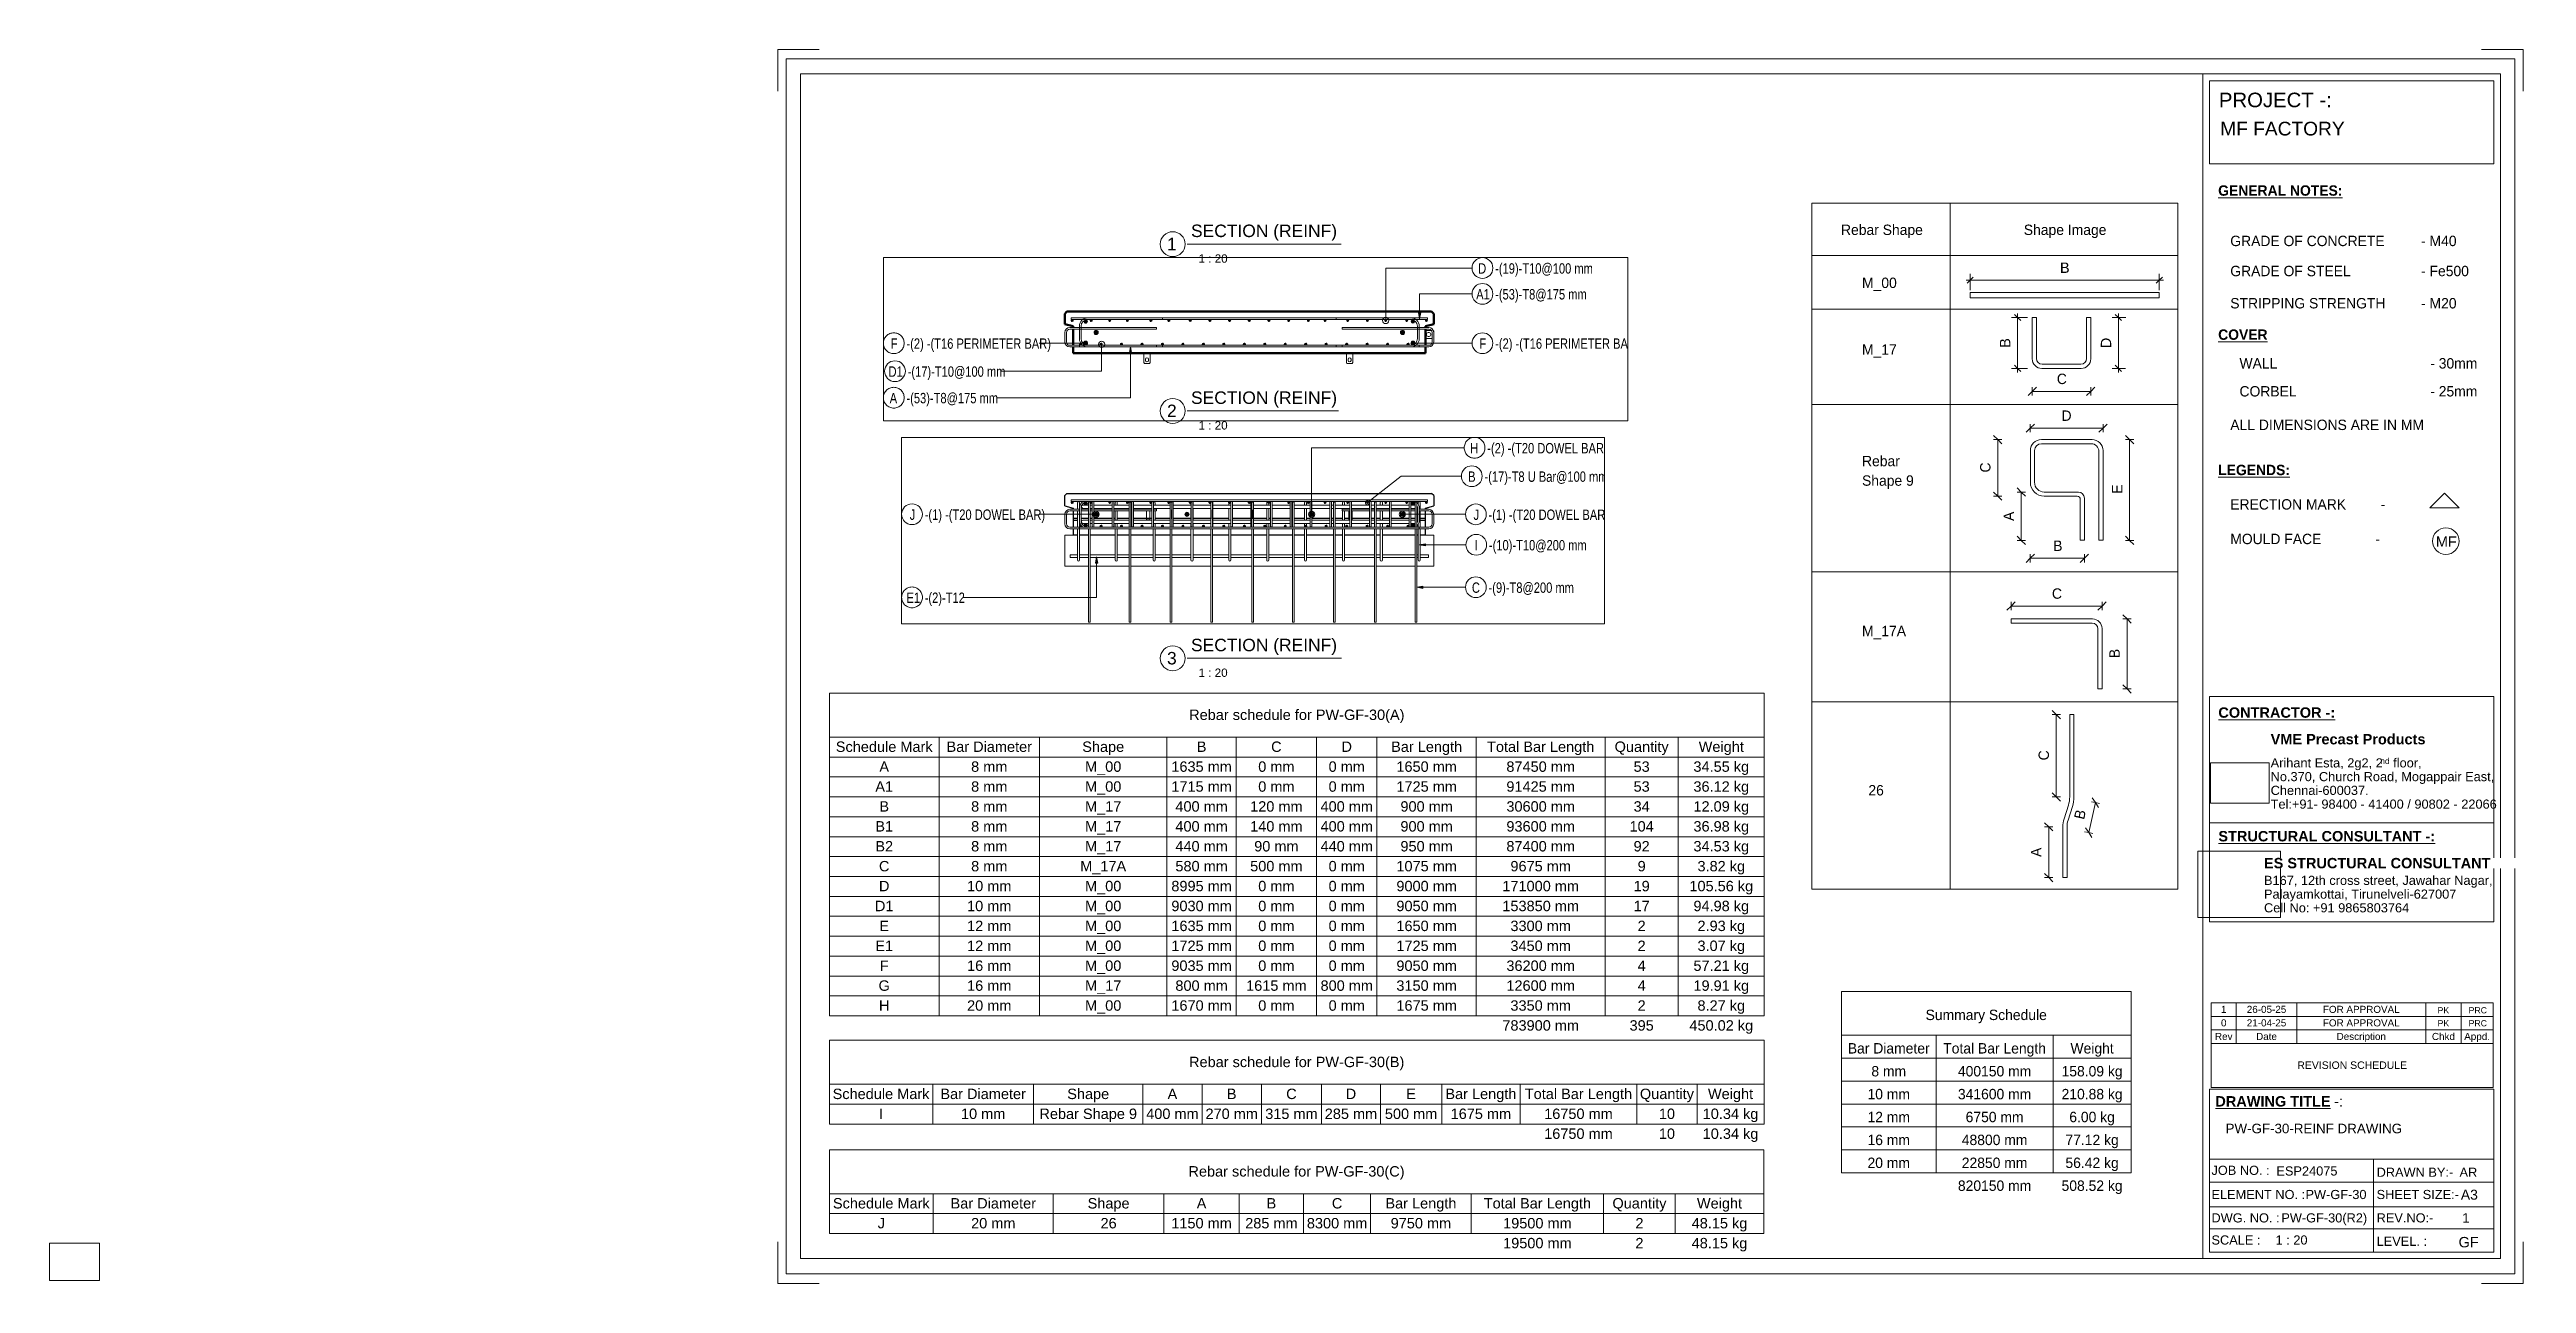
# Paper-space layout 'Layout1' of a CAD drawing. Header units: millimetres. Extents: x 0 to 596, y -1 to 296.
# The model-space entities are those that its viewports show. They can reach past a viewport. Long polylines and large blocks are cut down to what shows.
import ezdxf

# ---------------------------------------------------------------- set-up
doc = ezdxf.new("R2010")
doc.units = ezdxf.units.MM
doc.linetypes.add('Dash', pattern=[6.36, 3.18, -3.18])
for name, color, linetype, lineweight in [('A-ANNO-DIMS', 211, 'Continuous', 9), ('A-ANNO-DIMS-1', 211, 'Continuous', 9), ('A-DETL-MBND', 5, 'Continuous', 18), ('A-DETL-THIN', 151, 'Continuous', 18), ('A-GENM', 13, 'Continuous', 18), ('A-WALL', 113, 'Continuous', 25), ('A-WALL-HDLN', 110, 'Dash', 25), ('G-ANNO-SCHD', 231, 'Continuous', 9), ('G-ANNO-TEXT', 231, 'Continuous', 9), ('G-ANNO-TTLB', 6, 'Continuous', 9), ('G-ANNO-TTLB-MEDM', 33, 'Continuous', 9), ('G-ANNO-TTLB-THIN', 151, 'Continuous', 9), ('S-BEAM', 12, 'Continuous', 18), ('S-RBAR', 171, 'Continuous', 18), ('S-RBAR-IDEN', 171, 'Continuous', 9)]:
    doc.layers.add(name, color=color, linetype=linetype, lineweight=lineweight)
doc.layers.add('G-ANNO-NPLT', color=191, linetype='Continuous')
doc.styles.add('Arial', font='arial.ttf', dxfattribs={"height": 3.5})
doc.styles.add('Arial_1', font='arial.ttf', dxfattribs={"height": 2.2})
doc.styles.add('Arial_10', font='arial.ttf', dxfattribs={"height": 2})
doc.styles.add('Arial_11', font='arial.ttf', dxfattribs={"height": 3})
doc.styles.add('Arial_12', font='arial.ttf', dxfattribs={"height": 1.5})
doc.styles.add('Arial_2', font='arial.ttf', dxfattribs={"height": 2.4})
doc.styles.add('Arial_3', font='arial.ttf', dxfattribs={"height": 2.5})
doc.styles.add('Arial_4', font='arial.ttf', dxfattribs={"height": 1.42976})
doc.styles.add('Arial_5', font='arial.ttf', dxfattribs={"height": 2.25})
doc.styles.add('Arial_6', font='arial.ttf', dxfattribs={"height": 3.3})
doc.styles.add('Arial_7', font='arial.ttf', dxfattribs={"height": 2.3})
doc.styles.add('Arial_8', font='arial.ttf', dxfattribs={"height": 1.8})
doc.styles.add('Arial_9', font='arial.ttf', dxfattribs={"height": 1.7})
doc.styles.add('Arial_B', font='arialbd.ttf', dxfattribs={"height": 2.5})
doc.styles.add('Nirmala UI', font='Nirmala.ttf', dxfattribs={"height": 2.5})
doc.styles.add('Nirmala UI Semilight', font='NirmalaS.ttf', dxfattribs={"width": 0.8, "height": 50})
doc.styles.add('Nirmala UI Semilight_1', font='NirmalaS.ttf', dxfattribs={"height": 2.5})
doc.styles.add('Nirmala UI Semilight_B', font='', dxfattribs={"height": 2.5})
doc.styles.get('Nirmala UI Semilight_B').set_extended_font_data('Nirmala UI Semilight', bold=True)
doc.dimstyles.new('Arrow_Filled_-_2_5_NI_UI', dxfattribs={"dimscale": 304.8, "dimtxt": 2.61841, "dimasz": 0.006562, "dimexe": 0.003281, "dimexo": 0.0625, "dimgap": 0.003281, "dimtad": 1, "dimdec": 4, "dimzin": 0, "dimdsep": 46, "dimtxsty": 'Nirmala UI Semilight_1', "dimblk1": 'OBLIQUE', "dimblk2": 'OBLIQUE', "dimsah": 1, "dimcen": 0.09, "dimazin": 0, "dimtfac": 1, "dimtdec": 4, "dimtix": 1, "dimtmove": 0, "dimatfit": 3, "dimfxl": 0.003281, "dimfxlon": 1, "dimtvp": 1, "dimtolj": 1, "dimtzin": 0, "dimarcsym": 2})
doc.dimstyles.new('Diagonal_-_2_5mm_Arial', dxfattribs={"dimscale": 304.8, "dimtxt": 2.550648, "dimasz": 0.004921, "dimexe": 0.004921, "dimexo": 0.0625, "dimgap": 0.003281, "dimtad": 1, "dimdec": 4, "dimzin": 0, "dimdsep": 46, "dimtxsty": 'Arial_3', "dimblk1": 'OBLIQUE', "dimblk2": 'OBLIQUE', "dimsah": 1, "dimcen": 0.09, "dimdle": 0.003281, "dimazin": 0, "dimtfac": 1, "dimtdec": 4, "dimtix": 1, "dimtmove": 0, "dimatfit": 3, "dimfxl": 0.007874, "dimfxlon": 1, "dimtvp": 1, "dimtolj": 1, "dimtzin": 0, "dimarcsym": 2})
doc.dimstyles.new('Diagonal_-_2_5mm_Arial_2', dxfattribs={"dimscale": 304.8, "dimtxt": 2.550648, "dimasz": 0.004921, "dimexe": 0.004921, "dimexo": 0.004921, "dimgap": 0.003281, "dimtad": 1, "dimdec": 4, "dimzin": 0, "dimdsep": 46, "dimtxsty": 'Arial_3', "dimblk1": 'OBLIQUE', "dimblk2": 'OBLIQUE', "dimsah": 1, "dimcen": 0.09, "dimdle": 0.003281, "dimazin": 0, "dimtfac": 1, "dimtdec": 4, "dimtix": 1, "dimtmove": 0, "dimatfit": 3, "dimfxl": 1, "dimtvp": 1, "dimtfill": 1, "dimtolj": 1, "dimtzin": 0, "dimarcsym": 2})
picture_1 = doc.add_image_def('image1.jpg', size_in_pixel=(996, 686))
picture_2 = doc.add_image_def('image2.jpg', size_in_pixel=(1600, 1280))

psp = doc.layouts.get("Layout1")

msp = doc.modelspace()

# ---------------------------------------------------------------- texts
at = {"layer": 'S-RBAR-IDEN', "char_height": 50, "attachment_point": 1, "style": 'Nirmala UI Semilight'}
for s, insert, width in [('H', (5411.02, 18378.61), 47.4599), ('-(2) -(T20 DOWEL BAR)', (5493.31, 18378.61), 678.5483), ('D', (1615.28, 18368.5), 46.1772), ('-(19)-T10@100 mm', (1697.01, 18368.5), 546.4302), ('A1', (1605.76, 18244.05), 69.2658), ('-(53)-T8@175 mm', (1697.01, 18244.05), 529.7551), ('B', (5401.24, 18241.72), 38.481), ('-(17)-T8 U Bar@100 mm', (5479.77, 18241.72), 699.0715), ('J', (2713.42, 18058.67), 23.0886), ('-(1) -(T20 DOWEL BAR)', (2785.63, 18058.67), 668.2867), ('J', (5427.15, 18058.27), 23.0886), ('-(1) -(T20 DOWEL BAR)', (5499.36, 18058.27), 668.2867), ('-(2) -(T16 PERIMETER BAR)', (-1136.32, 18006.63), 773.4681), ('-(2) -(T16 PERIMETER BAR)', (1697.01, 18006.72), 773.4681), ('F', (-1212.21, 18006.63), 32.0675), ('F', (1621.12, 18006.72), 32.0675), ('-(10)-T10@200 mm', (5501.24, 17911.64), 556.6918), ('I', (5431.67, 17911.64), 16.6751), ('-(17)-T10@100 mm', (-1130.45, 17871.93), 545.1475), ('D1', (-1222.74, 17871.93), 71.8312), ('-(53)-T8@175 mm', (-1136.32, 17744.42), 529.7551), ('A', (-1217.01, 17744.42), 43.6118), ('C', (5419.23, 17707.33), 42.3291), ('-(9)-T8@200 mm', (5499.36, 17707.33), 505.3838), ('-(2)-T12', (2785.63, 17658.63), 224.4725), ('E1', (2698.06, 17658.63), 60.2869)]:
    msp.add_mtext(s, dxfattribs=dict(at, insert=insert, width=width))

# ---------------------------------------------------------------- blocks, each defined once
blk = doc.blocks.new('ES-Landscape-A3 - ES-Landscape-A3-502445-PW-GF-30-REINF DRAWING')
at = {"layer": 'G-ANNO-TTLB'}
for p, q in [((175.24, 296.27), (185.24, 296.27)), ((175.24, 296.27), (175.24, 286.27)), ((595.24, 296.27), (585.24, 296.27)), ((595.24, 296.27), (595.24, 286.27)), ((519.77, 140.54), (588.2, 140.54)), ((519.77, 86.33), (519.77, 140.54)), ((588.2, 86.33), (588.2, 140.54)), ((519.77, 110.14), (588.2, 110.14)), ((519.77, 6.78), (519.77, 46.03)), ((588.2, 6.78), (588.2, 46.03)), ((559.23, 29.2), (559.23, 6.78)), ((175.24, -0.73), (175.24, 9.27)), ((595.24, -0.73), (595.24, 9.27)), ((175.24, -0.73), (185.24, -0.73)), ((595.24, -0.73), (585.24, -0.73))]:
    blk.add_line(p, q, dxfattribs=at)
at = {"layer": 'G-ANNO-TTLB-MEDM'}
for p, q in [((180.73, 290.44), (180.73, 5.31)), ((180.73, 290.44), (589.79, 290.44)), ((518.17, 290.44), (518.17, 5.31)), ((519.77, 268.77), (519.77, 288.77)), ((519.77, 288.77), (588.2, 288.77)), ((588.2, 288.77), (588.2, 268.77)), ((589.79, 290.44), (589.79, 5.31)), ((588.2, 268.77), (519.77, 268.77)), ((519.77, 86.33), (588.2, 86.33)), ((519.77, 6.78), (588.2, 6.78)), ((180.73, 5.31), (589.79, 5.31))]:
    blk.add_line(p, q, dxfattribs=at)
at = {"layer": 'G-ANNO-TTLB-THIN'}
for p, q in [((177.29, 294.03), (177.29, 1.56)), ((593.23, 294.03), (177.29, 294.03)), ((593.23, 1.56), (593.23, 294.03)), ((519.77, 46.03), (588.2, 46.03)), ((519.77, 29.2), (588.2, 29.2)), ((519.77, 23.64), (588.2, 23.64)), ((519.77, 17.68), (588.2, 17.68)), ((519.77, 12.43), (588.2, 12.43)), ((177.29, 1.56), (593.23, 1.56))]:
    blk.add_line(p, q, dxfattribs=at)
at = {"layer": 'G-ANNO-TTLB', "insert": (534.5, 131.53), "char_height": 2.5, "width": 45.135, "attachment_point": 1, "style": 'Arial_B', "bg_fill": 3, "box_fill_scale": 0, "bg_fill_color": 256, "bg_fill_true_color": 3254780160, "bg_fill_transparency": 256}
blk.add_mtext('VME Precast Products', dxfattribs=at)
at = {"layer": 'G-ANNO-TTLB', "attachment_point": 1}
for s, insert, char_height, width, style in [('Arihant Esta, 2g2, 2', (534.5, 125.68), 2.2, 31.9873, 'Arial_1'), ('nd', (560.89, 125.72), 1.43, 2.7257, 'Arial_4'), (' floor,', (563.14, 125.68), 2.2, 9.1392, 'Arial_1'), ('No.370, Church Road, Mogappair East,', (534.5, 122.37), 2.2, 63.4135, 'Arial_1'), ('Tel:+91- 98400 - 41400 / 90802 - 22066 ', (534.5, 115.75), 2.2, 65.2574, 'Arial_1'), ('Chennai-600037.', (534.5, 119.06), 2.2, 27.6582, 'Arial_1'), ('Cell No: +91 9865803764', (532.9, 90.79), 2.2, 41.0464, 'Arial_1'), ('Palayamkottai, Tirunelveli-627007', (532.9, 94.09), 2.2, 54.4346, 'Arial_1'), ('JOB NO. :', (520.26, 27.61), 2.2, 16.5949, 'Arial_1'), ('DRAWN BY:-', (560, 27.14), 2.2, 21.7257, 'Arial_1'), ('ELEMENT NO. :', (520.26, 21.79), 2.2, 26.5359, 'Arial_1'), ('SHEET SIZE:-', (560, 21.79), 2.2, 23.2489, 'Arial_1'), ('DWG. NO. :', (520.26, 16.16), 2.2, 19.481, 'Arial_1'), ('REV.NO:-', (560, 16.16), 2.2, 16.0338, 'Arial_1'), ('SCALE :', (520.26, 10.84), 2.2, 13.8692, 'Arial_1'), ('LEVEL. :', (560, 10.53), 2.2, 14.3502, 'Arial_1')]:
    blk.add_mtext(s, dxfattribs=dict(at, insert=insert, char_height=char_height, width=width, style=style))
at = {"layer": 'G-ANNO-TTLB'}
image = blk.add_image(picture_1, insert=(520, 114.84), size_in_units=(14.11, 9.72), dxfattribs=at)
image.dxf.flags = 7
image = blk.add_image(picture_2, insert=(516.95, 87.39), size_in_units=(19.92, 15.93), dxfattribs=at)
image.dxf.flags = 7
at = {"layer": 'G-ANNO-TTLB', "attachment_point": 1, "bg_fill": 3, "box_fill_scale": 0, "bg_fill_color": 256, "bg_fill_true_color": 3254780160, "bg_fill_transparency": 256}
for s, insert, char_height, width, style in [('PROJECT -:', (522.05, 285.89), 3.5, 33.3502, 'Arial'), ('\\LCONTRACTOR -:', (521.92, 137.94), 2.5, 33.9114, 'Arial_B'), ('\\LSTRUCTURAL CONSULTANT -:', (521.92, 108.18), 2.5, 62.8523, 'Arial_B'), ('ES STRUCTURAL CONSULTANT', (532.9, 101.7), 2.5, 65.6582, 'Arial_B'), ('\\LDRAWING TITLE', (521.19, 44.36), 2.5, 33.4304, 'Arial_B'), ('A3', (580.27, 21.84), 2.4, 4.9705, 'Arial_2')]:
    blk.add_mtext(s, dxfattribs=dict(at, insert=insert, char_height=char_height, width=width, style=style))
at = {"layer": 'G-ANNO-TTLB', "insert": (532.9, 97.4), "char_height": 2.2, "width": 65.1772, "attachment_point": 1, "style": 'Arial_1'}
blk.add_mtext('B167, 12th cross street, Jawahar Nagar,', dxfattribs=at)
at = {"layer": 'G-ANNO-TTLB', "insert": (548.78, 44.36), "char_height": 2.5, "width": 1.2025, "attachment_point": 1, "style": 'Arial_B', "bg_fill": 3, "box_fill_scale": 0, "bg_fill_color": 256, "bg_fill_true_color": 3254780160, "bg_fill_transparency": 256}
blk.add_mtext('\\fArial|b1|i0|c0|p34|; ', dxfattribs=at)
at = {"layer": 'G-ANNO-TTLB', "insert": (549.77, 44.36), "char_height": 2.5, "width": 2.6456, "attachment_point": 1, "style": 'Arial_3', "bg_fill": 3, "box_fill_scale": 0, "bg_fill_color": 256, "bg_fill_true_color": 3254780160, "bg_fill_transparency": 256}
blk.add_mtext('-:', dxfattribs=at)
blk = doc.blocks.new('Viewport - M_View Title-1040-PW-GF-30-REINF DRAWING')
at = {"layer": 'G-ANNO-TTLB'}
for start, end in [(360, 180), (180, 0)]:
    blk.add_arc((-3.5, 0), 3, start, end, dxfattribs=at)
blk = doc.blocks.new('DIMBLOCK1-PW-GF-30-REINF DRAWING')
at = {"layer": 'A-ANNO-DIMS-1'}
for p, q in [((461.19, 240.76), (508.71, 240.76)), ((462.19, 240.76), (462.19, 242.26)), ((462.19, 240.76), (462.19, 238.36)), ((507.71, 240.76), (507.71, 242.26)), ((507.71, 240.76), (507.71, 238.36))]:
    blk.add_line(p, q, dxfattribs=at)
at = {"layer": 'A-ANNO-DIMS-1', "lineweight": 35}
for p, q in [((462.19, 240.76), (461.44, 240.01)), ((462.19, 240.76), (462.94, 241.51)), ((507.71, 240.76), (506.96, 240.01)), ((507.71, 240.76), (508.46, 241.51))]:
    blk.add_line(p, q, dxfattribs=at)
at = {"layer": 'A-ANNO-DIMS-1', "color": 0, "insert": (483.8, 245), "char_height": 2.5, "width": 2.7782, "attachment_point": 1, "line_spacing_factor": 0.941778, "style": 'Arial_3'}
blk.add_mtext('B', dxfattribs=at)
blk = doc.blocks.new('_Oblique')
at = {"color": 0, "linetype": 'ByBlock', "lineweight": -2}
blk.add_line((-0.5, -0.5), (0.5, 0.5), dxfattribs=at)
blk = doc.blocks.new('DIMBLOCK2-PW-GF-30-REINF DRAWING')
at = {"layer": 'A-ANNO-DIMS-1', "lineweight": 35}
for p, q in [((473.6, 231.77), (472.85, 232.52)), ((473.6, 231.77), (474.35, 231.02)), ((473.6, 219.52), (472.85, 220.27)), ((473.6, 219.52), (474.35, 218.77))]:
    blk.add_line(p, q, dxfattribs=at)
at = {"layer": 'A-ANNO-DIMS-1'}
for p, q in [((473.6, 218.52), (473.6, 232.77)), ((473.6, 231.77), (472.1, 231.77)), ((473.6, 231.77), (476, 231.77)), ((473.6, 219.52), (472.1, 219.52)), ((473.6, 219.52), (476, 219.52))]:
    blk.add_line(p, q, dxfattribs=at)
at = {"layer": 'A-ANNO-DIMS-1', "color": 0, "insert": (469.35, 224.48), "char_height": 2.5, "width": 2.7782, "attachment_point": 1, "rotation": 90, "line_spacing_factor": 0.941778, "style": 'Arial_3'}
blk.add_mtext('B', dxfattribs=at)
blk = doc.blocks.new('DIMBLOCK3-PW-GF-30-REINF DRAWING')
at = {"layer": 'A-ANNO-DIMS-1', "lineweight": 35}
for p, q in [((497.87, 231.77), (497.12, 232.52)), ((497.87, 231.77), (498.62, 231.02)), ((497.87, 219.52), (497.12, 220.27)), ((497.87, 219.52), (498.62, 218.77))]:
    blk.add_line(p, q, dxfattribs=at)
at = {"layer": 'A-ANNO-DIMS-1'}
for p, q in [((497.87, 232.77), (497.87, 218.52)), ((497.87, 231.77), (496.37, 231.77)), ((497.87, 231.77), (499.68, 231.77)), ((497.87, 219.52), (496.37, 219.52)), ((497.87, 219.52), (499.57, 219.52))]:
    blk.add_line(p, q, dxfattribs=at)
at = {"layer": 'A-ANNO-DIMS-1', "color": 0, "insert": (493.63, 224.39), "char_height": 2.5, "width": 3.0137, "attachment_point": 1, "rotation": 90, "line_spacing_factor": 0.941778, "style": 'Arial_3', "bg_fill": 3, "box_fill_scale": 0, "bg_fill_color": 256, "bg_fill_true_color": 3254780160, "bg_fill_transparency": 256}
blk.add_mtext('D', dxfattribs=at)
blk = doc.blocks.new('DIMBLOCK4-PW-GF-30-REINF DRAWING')
at = {"layer": 'A-ANNO-DIMS-1'}
for p, q in [((468.84, 202.39), (467.84, 203.39)), ((468.84, 202.39), (467.84, 202.39)), ((468.84, 188.77), (468.84, 202.39)), ((468.84, 202.39), (469.84, 201.39)), ((468.84, 202.39), (469.84, 202.39)), ((468.84, 188.77), (467.84, 189.77)), ((468.84, 188.77), (467.84, 188.77)), ((468.84, 188.77), (469.84, 187.77)), ((468.84, 188.77), (469.84, 188.77))]:
    blk.add_line(p, q, dxfattribs=at)
at = {"layer": 'A-ANNO-DIMS-1', "color": 0, "insert": (464.58, 194.46), "char_height": 2.5, "width": 2.6851, "attachment_point": 1, "rotation": 90, "line_spacing_factor": 1.142579, "style": 'Nirmala UI Semilight_1'}
blk.add_mtext('C', dxfattribs=at)
blk = doc.blocks.new('DIMBLOCK5-PW-GF-30-REINF DRAWING')
at = {"layer": 'A-ANNO-DIMS-1'}
for p, q in [((472.05, 162.32), (471.05, 161.32)), ((472.05, 162.32), (473.05, 163.32)), ((472.05, 162.32), (472.05, 163.32)), ((472.05, 162.32), (493.92, 162.32)), ((472.05, 162.32), (472.05, 161.32)), ((493.92, 162.32), (492.92, 161.32)), ((493.92, 162.32), (494.92, 163.32)), ((493.92, 162.32), (493.92, 163.32)), ((493.92, 162.32), (493.92, 161.32))]:
    blk.add_line(p, q, dxfattribs=at)
at = {"layer": 'A-ANNO-DIMS-1', "color": 0, "insert": (481.87, 166.58), "char_height": 2.5, "width": 2.6851, "attachment_point": 1, "line_spacing_factor": 1.142579, "style": 'Nirmala UI Semilight_1'}
blk.add_mtext('C', dxfattribs=at)
blk = doc.blocks.new('DIMBLOCK6-PW-GF-30-REINF DRAWING')
at = {"layer": 'A-ANNO-DIMS-1'}
for p, q in [((499.95, 159.22), (498.95, 160.22)), ((499.95, 159.22), (498.95, 159.22)), ((499.95, 142.37), (499.95, 159.22)), ((499.95, 159.22), (500.95, 158.22)), ((499.95, 159.22), (500.95, 159.22)), ((499.95, 142.37), (498.95, 143.37)), ((499.95, 142.37), (498.95, 142.37)), ((499.95, 142.37), (500.95, 141.37)), ((499.95, 142.37), (500.95, 142.37))]:
    blk.add_line(p, q, dxfattribs=at)
at = {"layer": 'A-ANNO-DIMS-1', "color": 0, "insert": (495.69, 149.79), "char_height": 2.5, "width": 2.3994, "attachment_point": 1, "rotation": 90, "line_spacing_factor": 1.142579, "style": 'Nirmala UI Semilight_1'}
blk.add_mtext('B', dxfattribs=at)
blk = doc.blocks.new('DIMBLOCK7-PW-GF-30-REINF DRAWING')
at = {"layer": 'A-ANNO-DIMS-1'}
for p, q in [((481.09, 109.18), (480.09, 110.18)), ((481.09, 109.18), (480.09, 109.18)), ((481.09, 96.97), (481.09, 109.18)), ((481.09, 109.18), (482.09, 108.18)), ((481.09, 109.18), (482.09, 109.18)), ((481.09, 96.97), (480.09, 97.97)), ((481.09, 96.97), (480.09, 96.97)), ((481.09, 96.97), (482.09, 95.97)), ((481.09, 96.97), (482.09, 96.97))]:
    blk.add_line(p, q, dxfattribs=at)
at = {"layer": 'A-ANNO-DIMS-1', "color": 0, "insert": (476.83, 101.94), "char_height": 2.5, "width": 2.7422, "attachment_point": 1, "rotation": 90, "line_spacing_factor": 1.142579, "style": 'Nirmala UI Semilight_1'}
blk.add_mtext('A', dxfattribs=at)
blk = doc.blocks.new('DIMBLOCK8-PW-GF-30-REINF DRAWING')
at = {"layer": 'A-ANNO-DIMS-1'}
for p, q in [((490.71, 107.78), (492.35, 115)), ((492.35, 115), (491.37, 115.22)), ((492.35, 115), (491.59, 116.19)), ((492.35, 115), (493.1, 113.8)), ((492.35, 115), (493.32, 114.78)), ((490.71, 107.78), (489.73, 108)), ((490.71, 107.78), (489.96, 108.97)), ((490.71, 107.78), (491.46, 106.58)), ((490.71, 107.78), (491.69, 107.56))]:
    blk.add_line(p, q, dxfattribs=at)
at = {"layer": 'A-ANNO-DIMS-1', "color": 0, "insert": (487.15, 111.35), "char_height": 2.5, "width": 2.3994, "attachment_point": 1, "rotation": 77.23618, "line_spacing_factor": 1.142579, "style": 'Nirmala UI Semilight_1'}
blk.add_mtext('B', dxfattribs=at)
blk = doc.blocks.new('DIMBLOCK9-PW-GF-30-REINF DRAWING')
at = {"layer": 'A-ANNO-DIMS-1'}
for p, q in [((482.92, 136.19), (481.92, 137.19)), ((482.92, 136.19), (481.92, 136.19)), ((482.92, 116.4), (482.92, 136.19)), ((482.92, 136.19), (483.92, 135.19)), ((482.92, 136.19), (483.92, 136.19)), ((482.92, 116.4), (481.92, 117.4)), ((482.92, 116.4), (481.92, 116.4)), ((482.92, 116.4), (483.92, 115.4)), ((482.92, 116.4), (483.92, 116.4))]:
    blk.add_line(p, q, dxfattribs=at)
at = {"layer": 'A-ANNO-DIMS-1', "color": 0, "insert": (478.65, 125.18), "char_height": 2.5, "width": 2.6851, "attachment_point": 1, "rotation": 90, "line_spacing_factor": 1.142579, "style": 'Nirmala UI Semilight_1'}
blk.add_mtext('C', dxfattribs=at)
blk = doc.blocks.new('DIMBLOCK10-PW-GF-30-REINF DRAWING')
at = {"layer": 'A-ANNO-DIMS-1'}
for p, q in [((477.12, 213.99), (478.12, 214.99)), ((477.12, 213.99), (477.12, 214.99)), ((491.21, 213.99), (492.21, 214.99)), ((491.21, 213.99), (491.21, 214.99)), ((477.12, 213.99), (476.12, 212.99)), ((477.12, 213.99), (491.21, 213.99)), ((477.12, 213.99), (477.12, 212.99)), ((491.21, 213.99), (490.21, 212.99)), ((491.21, 213.99), (491.21, 212.99))]:
    blk.add_line(p, q, dxfattribs=at)
at = {"layer": 'A-ANNO-DIMS-1', "color": 0, "insert": (483.05, 218.25), "char_height": 2.5, "width": 2.6851, "attachment_point": 1, "line_spacing_factor": 1.142579, "style": 'Nirmala UI Semilight_1'}
blk.add_mtext('C', dxfattribs=at)
blk = doc.blocks.new('DIMBLOCK11-PW-GF-30-REINF DRAWING')
at = {"layer": 'A-ANNO-DIMS-1'}
for p, q in [((476.67, 173.82), (475.67, 172.82)), ((476.67, 173.82), (477.67, 174.82)), ((476.67, 173.82), (476.67, 174.82)), ((476.67, 173.82), (489.69, 173.82)), ((476.67, 173.82), (476.67, 172.82)), ((489.69, 173.82), (488.69, 172.82)), ((489.69, 173.82), (490.69, 174.82)), ((489.69, 173.82), (489.69, 174.82)), ((489.69, 173.82), (489.69, 172.82))]:
    blk.add_line(p, q, dxfattribs=at)
at = {"layer": 'A-ANNO-DIMS-1', "color": 0, "insert": (482.18, 178.08), "char_height": 2.5, "width": 2.3994, "attachment_point": 1, "line_spacing_factor": 1.142579, "style": 'Nirmala UI Semilight_1'}
blk.add_mtext('B', dxfattribs=at)
blk = doc.blocks.new('DIMBLOCK12-PW-GF-30-REINF DRAWING')
at = {"layer": 'A-ANNO-DIMS-1'}
for p, q in [((474.49, 189.77), (473.49, 190.77)), ((474.49, 189.77), (473.49, 189.77)), ((474.49, 178.14), (474.49, 189.77)), ((474.49, 189.77), (475.49, 188.77)), ((474.49, 189.77), (475.49, 189.77)), ((474.49, 178.14), (473.49, 179.14)), ((474.49, 178.14), (473.49, 178.14)), ((474.49, 178.14), (475.49, 177.14)), ((474.49, 178.14), (475.49, 178.14))]:
    blk.add_line(p, q, dxfattribs=at)
at = {"layer": 'A-ANNO-DIMS-1', "color": 0, "insert": (470.23, 182.81), "char_height": 2.5, "width": 2.7422, "attachment_point": 1, "rotation": 90, "line_spacing_factor": 1.142579, "style": 'Nirmala UI Semilight_1'}
blk.add_mtext('A', dxfattribs=at)
blk = doc.blocks.new('DIMBLOCK13-PW-GF-30-REINF DRAWING')
at = {"layer": 'A-ANNO-DIMS-1'}
for p, q in [((476.67, 205.14), (475.67, 204.14)), ((476.67, 205.14), (477.67, 206.14)), ((476.67, 205.14), (476.67, 206.14)), ((476.67, 205.14), (494.16, 205.14)), ((476.67, 205.14), (476.67, 204.14)), ((494.16, 205.14), (493.16, 204.14)), ((494.16, 205.14), (495.16, 206.14)), ((494.16, 205.14), (494.16, 206.14)), ((494.16, 205.14), (494.16, 204.14))]:
    blk.add_line(p, q, dxfattribs=at)
at = {"layer": 'A-ANNO-DIMS-1', "color": 0, "insert": (484.18, 209.4), "char_height": 2.5, "width": 2.9707, "attachment_point": 1, "line_spacing_factor": 1.142579, "style": 'Nirmala UI Semilight_1'}
blk.add_mtext('D', dxfattribs=at)
blk = doc.blocks.new('DIMBLOCK14-PW-GF-30-REINF DRAWING')
at = {"layer": 'A-ANNO-DIMS-1'}
for p, q in [((500.57, 202.39), (499.57, 203.39)), ((500.57, 202.39), (499.57, 202.39)), ((500.57, 178.14), (500.57, 202.39)), ((500.57, 202.39), (501.57, 201.39)), ((500.57, 202.39), (501.57, 202.39)), ((500.57, 178.14), (499.57, 179.14)), ((500.57, 178.14), (499.57, 178.14)), ((500.57, 178.14), (501.57, 177.14)), ((500.57, 178.14), (501.57, 178.14))]:
    blk.add_line(p, q, dxfattribs=at)
at = {"layer": 'A-ANNO-DIMS-1', "color": 0, "insert": (496.31, 189.36), "char_height": 2.5, "width": 2.1709, "attachment_point": 1, "rotation": 90, "line_spacing_factor": 1.142579, "style": 'Nirmala UI Semilight_1'}
blk.add_mtext('E', dxfattribs=at)
blk = doc.blocks.new('RR spread anchor face based - RR-SA-2_5-150-1726819-Elevation Top 2')
at = {"layer": 'A-GENM'}
for p, q in [((-3916.2, 17935.43), (-3916.2, 17890.43)), ((-3886.2, 17890.43), (-3886.2, 17935.43)), ((-3908.2, 17900.93), (-3908.2, 17906.93)), ((-3894.2, 17906.93), (-3894.2, 17900.93)), ((-3916.2, 17890.43), (-3913.7, 17885.43)), ((-3888.7, 17885.43), (-3886.2, 17890.43)), ((-3913.7, 17885.43), (-3888.7, 17885.43))]:
    blk.add_line(p, q, dxfattribs=at)
for centre, start, end in [((-3901.2, 17906.93), 0, 180), ((-3901.2, 17900.93), 180, 0)]:
    blk.add_arc(centre, 7, start, end, dxfattribs=at)
blk = doc.blocks.new('RR spread anchor face based - RR-SA-4_0-320-1726835-Elevation Top 2')
at = {"layer": 'A-GENM'}
for p, q in [((-2532.87, 18045.43), (-2561.2, 18045.43)), ((-2521.2, 18042.93), (-2522.9, 18043.78)), ((-2521.2, 18035.43), (-2521.2, 18042.93)), ((-2547.5, 18034.43), (-2543.5, 18034.43)), ((-2543.5, 18016.43), (-2547.5, 18016.43)), ((-2561.2, 18005.43), (-2529.2, 18005.43))]:
    blk.add_line(p, q, dxfattribs=at)
for centre, start, end in [((-2547.5, 18025.43), 90, 270), ((-2543.5, 18025.43), 270, 90)]:
    blk.add_arc(centre, 9, start, end, dxfattribs=at)
blk = doc.blocks.new('RR spread anchor face based - RR-SA-7_5-260-1726841-Elevation Top 3')
at = {"layer": 'A-GENM'}
for p, q in [((-3904.2, 18063.06), (-3904.2, 18063.76)), ((-3904.2, 18059.43), (-3904.2, 18063.06)), ((-3904.2, 18063.06), (-3888.2, 18063.06)), ((-3888.2, 18063.76), (-3888.2, 18063.06)), ((-3888.2, 18063.06), (-3888.2, 18059.43)), ((-3904.2, 18008.06), (-3904.2, 18051.43)), ((-3888.2, 18051.43), (-3888.2, 18008.06)), ((-3904.2, 18007.59), (-3904.2, 18008.06)), ((-3904.2, 18008.06), (-3888.2, 18008.06)), ((-3888.2, 18008.06), (-3888.2, 18007.59))]:
    blk.add_line(p, q, dxfattribs=at)
blk = doc.blocks.new('RR spread anchor face based - RR-SA-7_5-260-V1-Elevation Top 3')
at = {"layer": 'A-GENM'}
for p, q in [((-2929.2, 18063.06), (-2929.2, 18063.76)), ((-2929.2, 18059.43), (-2929.2, 18063.06)), ((-2929.2, 18063.06), (-2925.33, 18063.06)), ((-2917.33, 18063.06), (-2913.2, 18063.06)), ((-2913.2, 18063.76), (-2913.2, 18063.06)), ((-2913.2, 18063.06), (-2913.2, 18059.43)), ((-2929.2, 18008.06), (-2929.2, 18051.43)), ((-2913.2, 18051.43), (-2913.2, 18008.06)), ((-2929.2, 18007.59), (-2929.2, 18008.06)), ((-2929.2, 18008.06), (-2925.33, 18008.06)), ((-2917.33, 18008.06), (-2913.2, 18008.06)), ((-2913.2, 18008.06), (-2913.2, 18007.59))]:
    blk.add_line(p, q, dxfattribs=at)
blk = doc.blocks.new('M_Rebar Tag_rfa Dimension - ARROW-793927-Elevation Top 2')
at = {"layer": 'S-RBAR-IDEN'}
blk.add_circle((-2286.63, 18221.01), 50, dxfattribs=at)
blk = doc.blocks.new('M_Rebar Tag_rfa Dimension - DOT 1_5-793931-Elevation Top 2')
at = {"layer": 'S-RBAR-IDEN'}
blk.add_circle((-2286.63, 18345.46), 50, dxfattribs=at)
blk = doc.blocks.new('M_Rebar Tag_rfa MARK - DOT 1 MM-794228-Elevation Top 2')
at = {"layer": 'S-RBAR-IDEN'}
blk.add_circle((-5119.95, 17983.59), 50, dxfattribs=at)
blk = doc.blocks.new('M_Rebar Tag_rfa MARK - DOT 1_5-794230-Elevation Top 3')
at = {"layer": 'S-RBAR-IDEN'}
blk.add_circle((-2324.47, 18355.57), 50, dxfattribs=at)
blk = doc.blocks.new('M_Rebar Tag_rfa Dimension - DOT-793929-Elevation Top 3')
at = {"layer": 'S-RBAR-IDEN'}
blk.add_circle((-2338.01, 18218.67), 50, dxfattribs=at)
blk = doc.blocks.new('M_Rebar Tag_rfa Dimension - ARROW-793927-Elevation Top 3')
at = {"layer": 'S-RBAR-IDEN'}
blk.add_circle((-2318.42, 17684.29), 50, dxfattribs=at)

# ---------------------------------------------------------------- hatches: boundary and pattern name
at = {"layer": 'S-RBAR'}
h = msp.add_hatch(color=256, dxfattribs=at)
edge = h.paths.add_edge_path()
edge.add_arc((-338.32, 18092.43), 5, 0, 360)
for points in [[(-339.87, 18087.68), (-334.27, 18089.49), (-334.27, 18095.37), (-339.87, 18097.19), (-343.32, 18092.43)], [(-248.91, 18087.68), (-243.32, 18089.49), (-243.32, 18095.37), (-248.91, 18097.19), (-252.37, 18092.43)], [(-159.21, 18087.68), (-153.62, 18089.49), (-153.62, 18095.37), (-159.21, 18097.19), (-162.66, 18092.43)], [(-74.51, 18087.68), (-68.92, 18089.49), (-68.92, 18095.37), (-74.51, 18097.19), (-77.96, 18092.43)], [(38.95, 18087.68), (44.54, 18089.49), (44.54, 18095.37), (38.95, 18097.19), (35.49, 18092.43)], [(124.9, 18087.68), (130.49, 18089.49), (130.49, 18095.37), (124.9, 18097.19), (121.44, 18092.43)], [(228.35, 18087.68), (233.94, 18089.49), (233.94, 18095.37), (228.35, 18097.19), (224.9, 18092.43)], [(323.05, 18087.68), (328.64, 18089.49), (328.64, 18095.37), (323.05, 18097.19), (319.6, 18092.43)], [(417.76, 18087.68), (423.35, 18089.49), (423.35, 18095.37), (417.76, 18097.19), (414.3, 18092.43)], [(512.46, 18087.68), (518.05, 18089.49), (518.05, 18095.37), (512.46, 18097.19), (509, 18092.43)], [(607.16, 18087.68), (612.75, 18089.49), (612.75, 18095.37), (607.16, 18097.19), (603.71, 18092.43)], [(701.86, 18087.68), (707.45, 18089.49), (707.45, 18095.37), (701.86, 18097.19), (698.41, 18092.43)], [(796.57, 18087.68), (802.16, 18089.49), (802.16, 18095.37), (796.57, 18097.19), (793.11, 18092.43)], [(876.9, 18087.68), (882.49, 18089.49), (882.49, 18095.37), (876.9, 18097.19), (873.44, 18092.43)], [(985.97, 18087.68), (991.56, 18089.49), (991.56, 18095.37), (985.97, 18097.19), (982.52, 18092.43)], [(1080.68, 18087.68), (1086.27, 18089.49), (1086.27, 18095.37), (1080.68, 18097.19), (1077.22, 18092.43)], [(1169.13, 18087.68), (1174.72, 18089.49), (1174.72, 18095.37), (1169.13, 18097.19), (1165.67, 18092.43)], [(1270.08, 18087.68), (1275.67, 18089.49), (1275.67, 18095.37), (1270.08, 18097.19), (1266.63, 18092.43)], [(1364.78, 18087.68), (1370.37, 18089.49), (1370.37, 18095.37), (1364.78, 18097.19), (1361.33, 18092.43)], [(3494.28, 18087.68), (3499.88, 18089.49), (3499.88, 18095.37), (3494.28, 18097.19), (3490.83, 18092.43)], [(3585.24, 18087.68), (3590.83, 18089.49), (3590.83, 18095.37), (3585.24, 18097.19), (3581.78, 18092.43), (3584.75, 18088.34)], [(3674.94, 18087.68), (3680.53, 18089.49), (3680.53, 18095.37), (3674.8, 18096.99), (3671.49, 18092.43), (3673.36, 18089.85)], [(3759.64, 18087.68), (3765.23, 18089.49), (3765.23, 18095.37), (3759.64, 18097.19), (3756.19, 18092.43)], [(3873.1, 18087.68), (3878.69, 18089.49), (3878.69, 18095.37), (3872.96, 18096.99), (3869.64, 18092.43)], [(3959.05, 18087.68), (3964.64, 18089.49), (3964.64, 18095.37), (3958.91, 18096.99), (3955.59, 18092.43)], [(4062.5, 18087.68), (4068.09, 18089.49), (4068.09, 18095.37), (4062.5, 18097.19), (4059.05, 18092.43)], [(4157.2, 18087.68), (4162.79, 18089.49), (4162.79, 18095.37), (4157.2, 18097.19), (4153.75, 18092.43)], [(4251.91, 18087.68), (4257.5, 18089.49), (4257.5, 18095.37), (4251.91, 18097.19), (4248.45, 18092.43)], [(4346.61, 18087.68), (4352.2, 18089.49), (4352.2, 18095.37), (4346.47, 18096.99), (4343.15, 18092.43)], [(4441.31, 18087.68), (4446.9, 18089.49), (4446.9, 18095.37), (4441.31, 18097.19), (4437.86, 18092.43)], [(4536.01, 18087.68), (4541.6, 18089.49), (4541.6, 18095.37), (4535.87, 18096.99), (4532.56, 18092.43)], [(4630.72, 18087.68), (4636.31, 18089.49), (4636.31, 18095.37), (4630.72, 18097.19), (4627.26, 18092.43)], [(4711.05, 18087.68), (4716.64, 18089.49), (4716.64, 18095.37), (4711.05, 18097.19), (4707.59, 18092.43)], [(4820.12, 18087.68), (4825.71, 18089.49), (4825.71, 18095.37), (4820.12, 18097.19), (4816.67, 18092.43)], [(4914.83, 18087.68), (4920.42, 18089.49), (4920.42, 18095.37), (4914.69, 18096.99), (4911.37, 18092.43), (4913.9, 18088.95)], [(5003.28, 18087.68), (5008.87, 18089.49), (5008.87, 18095.37), (5003.28, 18097.19), (4999.82, 18092.43), (5002.51, 18088.73)], [(5104.23, 18087.68), (5109.82, 18089.49), (5109.82, 18095.37), (5104.09, 18096.99), (5100.78, 18092.43)], [(5198.93, 18087.68), (5204.52, 18089.49), (5204.52, 18095.37), (5198.93, 18097.19), (5195.48, 18092.43)], [(-270.2, 18080.55), (-265.87, 18085.98), (-267.42, 18092.75), (-273.67, 18095.76), (-279.93, 18092.75), (-281.47, 18085.98), (-277.14, 18080.55)], [(1301.07, 18079.43), (1307.33, 18082.44), (1308.87, 18089.21), (1304.55, 18094.64), (1297.6, 18094.64), (1293.28, 18089.21), (1294.82, 18082.44)], [(3562.6, 18080.55), (3563.95, 18080.55), (3568.28, 18085.98), (3566.73, 18092.75), (3560.48, 18095.76), (3554.22, 18092.75), (3552.68, 18085.98), (3557.01, 18080.55)], [(5135.22, 18079.43), (5141.48, 18082.44), (5143.02, 18089.21), (5138.7, 18094.64), (5131.75, 18094.64), (5127.43, 18089.21), (5128.97, 18082.44)], [(-223.67, 18025.43), (-216.6, 18028.36), (-213.67, 18035.43), (-216.6, 18042.5), (-223.67, 18045.43), (-230.74, 18042.5), (-233.67, 18035.43), (-230.74, 18028.36)], [(1251.33, 18025.43), (1258.4, 18028.36), (1261.33, 18035.43), (1258.4, 18042.5), (1251.33, 18045.43), (1244.26, 18042.5), (1241.33, 18035.43), (1244.26, 18028.36)], [(3610.48, 18025.43), (3617.55, 18028.36), (3620.48, 18035.43), (3617.55, 18042.5), (3610.48, 18045.43), (3603.41, 18042.5), (3600.48, 18035.43), (3603.41, 18028.36)], [(4047.98, 18025.43), (4055.05, 18028.36), (4057.98, 18035.43), (4055.05, 18042.5), (4047.98, 18045.43), (4040.91, 18042.5), (4037.98, 18035.43), (4040.91, 18028.36)], [(4647.98, 18025.43), (4655.05, 18028.36), (4657.98, 18035.43), (4655.05, 18042.5), (4647.98, 18045.43), (4640.91, 18042.5), (4637.98, 18035.43), (4640.91, 18028.36)], [(5085.48, 18025.43), (5092.55, 18028.36), (5095.48, 18035.43), (5092.55, 18042.5), (5085.48, 18045.43), (5078.41, 18042.5), (5075.48, 18035.43), (5078.41, 18028.36)], [(-270.2, 17976.38), (-265.87, 17981.81), (-267.42, 17988.58), (-273.67, 17991.59), (-279.93, 17988.58), (-281.47, 17981.81), (-277.14, 17976.38)], [(1301.07, 17975.68), (1307.33, 17978.69), (1308.87, 17985.46), (1304.55, 17990.89), (1297.6, 17990.89), (1293.28, 17985.46), (1294.82, 17978.69)], [(3557.01, 17976.38), (3563.95, 17976.38), (3568.28, 17981.81), (3566.73, 17988.58), (3560.48, 17991.59), (3554.22, 17988.58), (3552.68, 17981.81)], [(5135.22, 17975.68), (5141.48, 17978.69), (5143.02, 17985.46), (5138.7, 17990.89), (5131.75, 17990.89), (5127.43, 17985.46), (5128.97, 17978.69)], [(-296.83, 17973.68), (-293.37, 17978.43), (-296.83, 17983.19), (-302.42, 17981.37), (-302.42, 17975.49)], [(-198.32, 17973.68), (-194.87, 17978.43), (-198.32, 17983.19), (-203.91, 17981.37), (-203.91, 17975.49)], [(-99.82, 17973.68), (-96.36, 17978.43), (-99.82, 17983.19), (-105.41, 17981.37), (-105.41, 17975.49), (-100.93, 17974.04)], [(-1.31, 17973.68), (2.14, 17978.43), (-1.31, 17983.19), (-6.91, 17981.37), (-6.91, 17975.49)], [(97.19, 17973.68), (100.64, 17978.43), (97.19, 17983.19), (91.6, 17981.37), (91.6, 17975.49)], [(195.69, 17973.68), (199.15, 17978.43), (195.69, 17983.19), (190.1, 17981.37), (190.1, 17975.49)], [(294.2, 17973.68), (297.65, 17978.43), (294.2, 17983.19), (288.61, 17981.37), (288.61, 17975.49)], [(392.7, 17973.68), (396.16, 17978.43), (392.7, 17983.19), (387.11, 17981.37), (387.11, 17975.49)], [(491.21, 17973.68), (494.66, 17978.43), (491.21, 17983.19), (485.62, 17981.37), (485.62, 17975.49)], [(589.71, 17973.68), (593.17, 17978.43), (589.71, 17983.19), (584.12, 17981.37), (584.12, 17975.49)], [(688.22, 17973.68), (691.67, 17978.43), (688.22, 17983.19), (682.63, 17981.37), (682.63, 17975.49)], [(786.72, 17973.68), (790.18, 17978.43), (786.72, 17983.19), (781.13, 17981.37), (781.13, 17975.49)], [(885.23, 17973.68), (888.68, 17978.43), (885.23, 17983.19), (879.64, 17981.37), (879.64, 17975.49)], [(983.73, 17973.68), (987.19, 17978.43), (983.73, 17983.19), (978.14, 17981.37), (978.14, 17975.49)], [(1082.24, 17973.68), (1085.69, 17978.43), (1082.24, 17983.19), (1076.65, 17981.37), (1076.65, 17975.49)], [(1180.74, 17973.68), (1184.2, 17978.43), (1180.74, 17983.19), (1175.15, 17981.37), (1175.15, 17975.49)], [(1279.25, 17973.68), (1282.7, 17978.43), (1279.25, 17983.19), (1273.66, 17981.37), (1273.66, 17975.49)], [(3537.32, 17973.68), (3540.78, 17978.43), (3537.32, 17983.19), (3531.73, 17981.37), (3531.73, 17975.49)], [(3635.83, 17973.68), (3639.28, 17978.43), (3635.83, 17983.19), (3630.24, 17981.37), (3630.24, 17975.49)], [(3734.33, 17973.68), (3737.79, 17978.43), (3734.33, 17983.19), (3728.74, 17981.37), (3728.74, 17975.49)], [(3832.84, 17973.68), (3836.29, 17978.43), (3832.84, 17983.19), (3827.24, 17981.37), (3827.24, 17975.49)], [(3931.34, 17973.68), (3934.79, 17978.43), (3931.34, 17983.19), (3925.75, 17981.37), (3925.75, 17975.49)], [(4029.84, 17973.68), (4033.3, 17978.43), (4029.84, 17983.19), (4024.25, 17981.37), (4024.25, 17975.49), (4027.8, 17974.34)], [(4128.35, 17973.68), (4131.8, 17978.43), (4128.35, 17983.19), (4122.76, 17981.37), (4122.76, 17975.49)], [(4226.85, 17973.68), (4230.31, 17978.43), (4226.85, 17983.19), (4221.26, 17981.37), (4221.26, 17975.49)], [(4325.36, 17973.68), (4328.81, 17978.43), (4325.36, 17983.19), (4319.77, 17981.37), (4319.77, 17975.49)], [(4423.86, 17973.68), (4427.32, 17978.43), (4423.86, 17983.19), (4418.27, 17981.37), (4418.27, 17975.49)], [(4522.37, 17973.68), (4525.82, 17978.43), (4522.37, 17983.19), (4516.78, 17981.37), (4516.78, 17975.49)], [(4620.87, 17973.68), (4624.33, 17978.43), (4620.87, 17983.19), (4615.28, 17981.37), (4615.28, 17975.49)], [(4719.38, 17973.68), (4722.83, 17978.43), (4719.38, 17983.19), (4713.79, 17981.37), (4713.79, 17975.49)], [(4817.88, 17973.68), (4821.34, 17978.43), (4817.88, 17983.19), (4812.29, 17981.37), (4812.29, 17975.49)], [(4916.39, 17973.68), (4919.84, 17978.43), (4916.39, 17983.19), (4910.8, 17981.37), (4910.8, 17975.49), (4913.9, 17974.48)], [(5014.89, 17973.68), (5018.35, 17978.43), (5014.89, 17983.19), (5009.3, 17981.37), (5009.3, 17975.49)], [(5113.4, 17973.68), (5116.85, 17978.43), (5113.4, 17983.19), (5107.81, 17981.37), (5107.81, 17975.49)]]:
    msp.add_hatch(color=256, dxfattribs=at).paths.add_polyline_path(points)
h = msp.add_hatch(color=256, dxfattribs=at)
edge = h.paths.add_edge_path()
edge.add_arc((-247.37, 18092.43), 5, 0, 360)
h = msp.add_hatch(color=256, dxfattribs=at)
edge = h.paths.add_edge_path()
edge.add_arc((-157.66, 18092.43), 5, 0, 360)
h = msp.add_hatch(color=256, dxfattribs=at)
edge = h.paths.add_edge_path()
edge.add_arc((-72.96, 18092.43), 5, 0, 360)
h = msp.add_hatch(color=256, dxfattribs=at)
edge = h.paths.add_edge_path()
edge.add_arc((40.49, 18092.43), 5, 0, 360)
h = msp.add_hatch(color=256, dxfattribs=at)
edge = h.paths.add_edge_path()
edge.add_arc((126.44, 18092.43), 5, 0, 360)
h = msp.add_hatch(color=256, dxfattribs=at)
edge = h.paths.add_edge_path()
edge.add_arc((229.9, 18092.43), 5, 0, 360)
h = msp.add_hatch(color=256, dxfattribs=at)
edge = h.paths.add_edge_path()
edge.add_arc((324.6, 18092.43), 5, 0, 360)
h = msp.add_hatch(color=256, dxfattribs=at)
edge = h.paths.add_edge_path()
edge.add_arc((419.3, 18092.43), 5, 0, 360)
h = msp.add_hatch(color=256, dxfattribs=at)
edge = h.paths.add_edge_path()
edge.add_arc((514, 18092.43), 5, 0, 360)
h = msp.add_hatch(color=256, dxfattribs=at)
edge = h.paths.add_edge_path()
edge.add_arc((608.71, 18092.43), 5, 0, 360)
h = msp.add_hatch(color=256, dxfattribs=at)
edge = h.paths.add_edge_path()
edge.add_arc((703.41, 18092.43), 5, 0, 360)
h = msp.add_hatch(color=256, dxfattribs=at)
edge = h.paths.add_edge_path()
edge.add_arc((798.11, 18092.43), 5, 0, 360)
h = msp.add_hatch(color=256, dxfattribs=at)
edge = h.paths.add_edge_path()
edge.add_arc((878.44, 18092.43), 5, 0, 360)
h = msp.add_hatch(color=256, dxfattribs=at)
edge = h.paths.add_edge_path()
edge.add_arc((987.52, 18092.43), 5, 0, 360)
h = msp.add_hatch(color=256, dxfattribs=at)
edge = h.paths.add_edge_path()
edge.add_arc((1082.22, 18092.43), 5, 0, 360)
h = msp.add_hatch(color=256, dxfattribs=at)
edge = h.paths.add_edge_path()
edge.add_arc((1170.67, 18092.43), 5, 0, 360)
h = msp.add_hatch(color=256, dxfattribs=at)
edge = h.paths.add_edge_path()
edge.add_arc((1271.63, 18092.43), 5, 0, 360)
h = msp.add_hatch(color=256, dxfattribs=at)
edge = h.paths.add_edge_path()
edge.add_arc((1366.33, 18092.43), 5, 0, 360)
h = msp.add_hatch(color=256, dxfattribs=at)
edge = h.paths.add_edge_path()
edge.add_arc((3495.83, 18092.43), 5, 0, 360)
h = msp.add_hatch(color=256, dxfattribs=at)
edge = h.paths.add_edge_path()
edge.add_arc((3586.78, 18092.43), 5, 0, 360)
h = msp.add_hatch(color=256, dxfattribs=at)
edge = h.paths.add_edge_path()
edge.add_arc((3676.49, 18092.43), 5, 0, 360)
h = msp.add_hatch(color=256, dxfattribs=at)
edge = h.paths.add_edge_path()
edge.add_arc((3761.19, 18092.43), 5, 0, 360)
h = msp.add_hatch(color=256, dxfattribs=at)
edge = h.paths.add_edge_path()
edge.add_arc((3874.64, 18092.43), 5, 0, 360)
h = msp.add_hatch(color=256, dxfattribs=at)
edge = h.paths.add_edge_path()
edge.add_arc((3960.59, 18092.43), 5, 0, 360)
h = msp.add_hatch(color=256, dxfattribs=at)
edge = h.paths.add_edge_path()
edge.add_arc((4064.05, 18092.43), 5, 0, 360)
h = msp.add_hatch(color=256, dxfattribs=at)
edge = h.paths.add_edge_path()
edge.add_arc((4158.75, 18092.43), 5, 0, 360)
h = msp.add_hatch(color=256, dxfattribs=at)
edge = h.paths.add_edge_path()
edge.add_arc((4253.45, 18092.43), 5, 0, 360)
h = msp.add_hatch(color=256, dxfattribs=at)
edge = h.paths.add_edge_path()
edge.add_arc((4348.15, 18092.43), 5, 0, 360)
h = msp.add_hatch(color=256, dxfattribs=at)
edge = h.paths.add_edge_path()
edge.add_arc((4442.86, 18092.43), 5, 0, 360)
h = msp.add_hatch(color=256, dxfattribs=at)
edge = h.paths.add_edge_path()
edge.add_arc((4537.56, 18092.43), 5, 0, 360)
h = msp.add_hatch(color=256, dxfattribs=at)
edge = h.paths.add_edge_path()
edge.add_arc((4632.26, 18092.43), 5, 0, 360)
h = msp.add_hatch(color=256, dxfattribs=at)
edge = h.paths.add_edge_path()
edge.add_arc((4712.59, 18092.43), 5, 0, 360)
h = msp.add_hatch(color=256, dxfattribs=at)
edge = h.paths.add_edge_path()
edge.add_arc((4821.67, 18092.43), 5, 0, 360)
h = msp.add_hatch(color=256, dxfattribs=at)
edge = h.paths.add_edge_path()
edge.add_arc((4916.37, 18092.43), 5, 0, 360)
h = msp.add_hatch(color=256, dxfattribs=at)
edge = h.paths.add_edge_path()
edge.add_arc((5004.82, 18092.43), 5, 0, 360)
h = msp.add_hatch(color=256, dxfattribs=at)
edge = h.paths.add_edge_path()
edge.add_arc((5105.78, 18092.43), 5, 0, 360)
h = msp.add_hatch(color=256, dxfattribs=at)
edge = h.paths.add_edge_path()
edge.add_arc((5200.48, 18092.43), 5, 0, 360)
h = msp.add_hatch(color=256, dxfattribs=at)
edge = h.paths.add_edge_path()
edge.add_arc((-273.67, 18087.76), 8, 0, 360)
h = msp.add_hatch(color=256, dxfattribs=at)
edge = h.paths.add_edge_path()
edge.add_arc((1301.07, 18087.43), 8, 0, 360)
h = msp.add_hatch(color=256, dxfattribs=at)
edge = h.paths.add_edge_path()
edge.add_arc((3560.48, 18087.76), 8, 0, 360)
h = msp.add_hatch(color=256, dxfattribs=at)
edge = h.paths.add_edge_path()
edge.add_arc((5135.22, 18087.43), 8, 0, 360)
h = msp.add_hatch(color=256, dxfattribs=at)
edge = h.paths.add_edge_path()
edge.add_arc((-223.67, 18035.43), 10, 0, 360)
h = msp.add_hatch(color=256, dxfattribs=at)
edge = h.paths.add_edge_path()
edge.add_arc((1251.33, 18035.43), 10, 0, 360)
h = msp.add_hatch(color=256, dxfattribs=at)
edge = h.paths.add_edge_path()
edge.add_arc((3610.48, 18035.43), 10, 0, 360)
h = msp.add_hatch(color=256, dxfattribs=at)
edge = h.paths.add_edge_path()
edge.add_arc((4047.98, 18035.43), 10, 0, 360)
h = msp.add_hatch(color=256, dxfattribs=at)
edge = h.paths.add_edge_path()
edge.add_arc((4647.98, 18035.43), 10, 0, 360)
h = msp.add_hatch(color=256, dxfattribs=at)
edge = h.paths.add_edge_path()
edge.add_arc((5085.48, 18035.43), 10, 0, 360)
h = msp.add_hatch(color=256, dxfattribs=at)
edge = h.paths.add_edge_path()
edge.add_arc((-273.67, 17983.59), 8, 0, 360)
h = msp.add_hatch(color=256, dxfattribs=at)
edge = h.paths.add_edge_path()
edge.add_arc((1301.07, 17983.68), 8, 0, 360)
h = msp.add_hatch(color=256, dxfattribs=at)
edge = h.paths.add_edge_path()
edge.add_arc((3560.48, 17983.59), 8, 0, 360)
h = msp.add_hatch(color=256, dxfattribs=at)
edge = h.paths.add_edge_path()
edge.add_arc((5135.22, 17983.68), 8, 0, 360)
h = msp.add_hatch(color=256, dxfattribs=at)
edge = h.paths.add_edge_path()
edge.add_arc((-298.37, 17978.43), 5, 0, 360)
h = msp.add_hatch(color=256, dxfattribs=at)
edge = h.paths.add_edge_path()
edge.add_arc((-199.87, 17978.43), 5, 0, 360)
h = msp.add_hatch(color=256, dxfattribs=at)
edge = h.paths.add_edge_path()
edge.add_arc((-101.36, 17978.43), 5, 0, 360)
h = msp.add_hatch(color=256, dxfattribs=at)
edge = h.paths.add_edge_path()
edge.add_arc((-2.86, 17978.43), 5, 0, 360)
h = msp.add_hatch(color=256, dxfattribs=at)
edge = h.paths.add_edge_path()
edge.add_arc((95.64, 17978.43), 5, 0, 360)
h = msp.add_hatch(color=256, dxfattribs=at)
edge = h.paths.add_edge_path()
edge.add_arc((194.15, 17978.43), 5, 0, 360)
h = msp.add_hatch(color=256, dxfattribs=at)
edge = h.paths.add_edge_path()
edge.add_arc((292.65, 17978.43), 5, 0, 360)
h = msp.add_hatch(color=256, dxfattribs=at)
edge = h.paths.add_edge_path()
edge.add_arc((391.16, 17978.43), 5, 0, 360)
h = msp.add_hatch(color=256, dxfattribs=at)
edge = h.paths.add_edge_path()
edge.add_arc((489.66, 17978.43), 5, 0, 360)
h = msp.add_hatch(color=256, dxfattribs=at)
edge = h.paths.add_edge_path()
edge.add_arc((588.17, 17978.43), 5, 0, 360)
h = msp.add_hatch(color=256, dxfattribs=at)
edge = h.paths.add_edge_path()
edge.add_arc((686.67, 17978.43), 5, 0, 360)
h = msp.add_hatch(color=256, dxfattribs=at)
edge = h.paths.add_edge_path()
edge.add_arc((785.18, 17978.43), 5, 0, 360)
h = msp.add_hatch(color=256, dxfattribs=at)
edge = h.paths.add_edge_path()
edge.add_arc((883.68, 17978.43), 5, 0, 360)
h = msp.add_hatch(color=256, dxfattribs=at)
edge = h.paths.add_edge_path()
edge.add_arc((982.19, 17978.43), 5, 0, 360)
h = msp.add_hatch(color=256, dxfattribs=at)
edge = h.paths.add_edge_path()
edge.add_arc((1080.69, 17978.43), 5, 0, 360)
h = msp.add_hatch(color=256, dxfattribs=at)
edge = h.paths.add_edge_path()
edge.add_arc((1179.2, 17978.43), 5, 0, 360)
h = msp.add_hatch(color=256, dxfattribs=at)
edge = h.paths.add_edge_path()
edge.add_arc((1277.7, 17978.43), 5, 0, 360)
h = msp.add_hatch(color=256, dxfattribs=at)
edge = h.paths.add_edge_path()
edge.add_arc((3535.78, 17978.43), 5, 0, 360)
h = msp.add_hatch(color=256, dxfattribs=at)
edge = h.paths.add_edge_path()
edge.add_arc((3634.28, 17978.43), 5, 0, 360)
h = msp.add_hatch(color=256, dxfattribs=at)
edge = h.paths.add_edge_path()
edge.add_arc((3732.79, 17978.43), 5, 0, 360)
h = msp.add_hatch(color=256, dxfattribs=at)
edge = h.paths.add_edge_path()
edge.add_arc((3831.29, 17978.43), 5, 0, 360)
h = msp.add_hatch(color=256, dxfattribs=at)
edge = h.paths.add_edge_path()
edge.add_arc((3929.79, 17978.43), 5, 0, 360)
h = msp.add_hatch(color=256, dxfattribs=at)
edge = h.paths.add_edge_path()
edge.add_arc((4028.3, 17978.43), 5, 0, 360)
h = msp.add_hatch(color=256, dxfattribs=at)
edge = h.paths.add_edge_path()
edge.add_arc((4126.8, 17978.43), 5, 0, 360)
h = msp.add_hatch(color=256, dxfattribs=at)
edge = h.paths.add_edge_path()
edge.add_arc((4225.31, 17978.43), 5, 0, 360)
h = msp.add_hatch(color=256, dxfattribs=at)
edge = h.paths.add_edge_path()
edge.add_arc((4323.81, 17978.43), 5, 0, 360)
h = msp.add_hatch(color=256, dxfattribs=at)
edge = h.paths.add_edge_path()
edge.add_arc((4422.32, 17978.43), 5, 0, 360)
h = msp.add_hatch(color=256, dxfattribs=at)
edge = h.paths.add_edge_path()
edge.add_arc((4520.82, 17978.43), 5, 0, 360)
h = msp.add_hatch(color=256, dxfattribs=at)
edge = h.paths.add_edge_path()
edge.add_arc((4619.33, 17978.43), 5, 0, 360)
h = msp.add_hatch(color=256, dxfattribs=at)
edge = h.paths.add_edge_path()
edge.add_arc((4717.83, 17978.43), 5, 0, 360)
h = msp.add_hatch(color=256, dxfattribs=at)
edge = h.paths.add_edge_path()
edge.add_arc((4816.34, 17978.43), 5, 0, 360)
h = msp.add_hatch(color=256, dxfattribs=at)
edge = h.paths.add_edge_path()
edge.add_arc((4914.84, 17978.43), 5, 0, 360)
h = msp.add_hatch(color=256, dxfattribs=at)
edge = h.paths.add_edge_path()
edge.add_arc((5013.35, 17978.43), 5, 0, 360)
h = msp.add_hatch(color=256, dxfattribs=at)
edge = h.paths.add_edge_path()
edge.add_arc((5111.85, 17978.43), 5, 0, 360)
at = {"layer": 'S-RBAR-IDEN'}
for points in [[(1333.54, 18101.43), (1338.83, 18131.43), (1328.25, 18131.43)], [(-57.96, 17968.39), (-63.25, 17938.39), (-52.67, 17938.39)], [(5165.62, 17888.6), (5195.62, 17883.31), (5195.62, 17893.89)], [(3612.99, 17830.86), (3607.7, 17800.86), (3618.28, 17800.86)], [(5153.7, 17684.29), (5183.7, 17679), (5183.7, 17689.58)]]:
    msp.add_hatch(color=256, dxfattribs=at).paths.add_polyline_path(points)

# ---------------------------------------------------------------- linework, layer by layer
at = {"layer": 'A-WALL', "lineweight": 50}
for p, q in [((-363.67, 18135.43), (-373.67, 18125.43)), ((1391.33, 18135.43), (-363.67, 18135.43)), ((1401.33, 18125.43), (1391.33, 18135.43)), ((-373.67, 18125.43), (-373.67, 18075.43)), ((1401.33, 18075.43), (1401.33, 18125.43)), ((-373.67, 18075.43), (-333.67, 18065.43)), ((1361.33, 18065.43), (1401.33, 18075.43)), ((-333.67, 18065.43), (-333.67, 18059.43)), ((1361.33, 18059.43), (1361.33, 18065.43)), ((-333.67, 18051.43), (-333.67, 17973.43)), ((1361.33, 17973.43), (1361.33, 18051.43)), ((-333.67, 17965.43), (-333.67, 17935.43)), ((1361.33, 17935.43), (1361.33, 17965.43)), ((-333.67, 17935.43), (1361.33, 17935.43))]:
    msp.add_line(p, q, dxfattribs=at)
at = {"layer": 'A-WALL'}
for p, q in [((3470.48, 18135.43), (3460.48, 18125.43)), ((3470.48, 18135.43), (5225.48, 18135.43)), ((5235.48, 18125.43), (5225.48, 18135.43)), ((3460.48, 18075.43), (3460.48, 18125.43)), ((5235.48, 18125.43), (5235.48, 18075.43)), ((3460.48, 18075.43), (3500.48, 18065.43)), ((5195.48, 18065.43), (5235.48, 18075.43)), ((3500.48, 18065.43), (3500.48, 18059.43)), ((5195.48, 18059.43), (5195.48, 18065.43)), ((3500.48, 18051.43), (3500.48, 17973.43)), ((5195.48, 17973.43), (5195.48, 18051.43)), ((3520.48, 18015.55), (3500.48, 18015.55)), ((3573.42, 18015.55), (3538.48, 18015.55)), ((3592.1, 18015.55), (3581.42, 18015.55)), ((3687.42, 18015.55), (3600.1, 18015.55)), ((3702.7, 18015.55), (3695.42, 18015.55)), ((3770.05, 18015.55), (3712.7, 18015.55)), ((3782.75, 18015.55), (3778.05, 18015.55)), ((3852.48, 18015.55), (3790.75, 18015.55)), ((3878.08, 18015.55), (3868.48, 18015.55)), ((3966.68, 18015.55), (3894.92, 18015.55)), ((4067.15, 18015.55), (3981.41, 18015.55)), ((4163.31, 18015.55), (4077.15, 18015.55)), ((4249.37, 18015.55), (4172.06, 18015.55)), ((4354.71, 18015.55), (4267.39, 18015.55)), ((4431.59, 18015.55), (4367.95, 18015.55)), ((4450.04, 18015.55), (4441.59, 18015.55)), ((4545.37, 18015.55), (4458.04, 18015.55)), ((4556.58, 18015.55), (4553.37, 18015.55)), ((4613.81, 18015.55), (4564.58, 18015.55)), ((4640.69, 18015.55), (4623.81, 18015.55)), ((4736.02, 18015.55), (4648.69, 18015.55)), ((4753.21, 18015.55), (4744.02, 18015.55)), ((4796.03, 18015.55), (4761.21, 18015.55)), ((4827.48, 18015.55), (4806.03, 18015.55)), ((4926.67, 18015.55), (4843.48, 18015.55)), ((4949.85, 18015.55), (4934.67, 18015.55)), ((4978.26, 18015.55), (4957.85, 18015.55)), ((5022, 18015.55), (4988.26, 18015.55)), ((5117.33, 18015.55), (5030, 18015.55)), ((5146.48, 18015.55), (5125.33, 18015.55)), ((5157.48, 18015.55), (5154.48, 18015.55)), ((5195.48, 18015.55), (5170.48, 18015.55)), ((3520.48, 18005.55), (3500.48, 18005.55)), ((3542.22, 18005.55), (3538.48, 18005.55)), ((3547.48, 18005.55), (3547.21, 18005.55)), ((5157.48, 18005.55), (5154.48, 18005.55)), ((5195.48, 18005.55), (5170.48, 18005.55)), ((3500.48, 17965.43), (3500.48, 17935.43)), ((5195.48, 17935.43), (5195.48, 17965.43)), ((3520.48, 17935.43), (3500.48, 17935.43)), ((3573.42, 17935.43), (3530.48, 17935.43)), ((3702.7, 17935.43), (3581.42, 17935.43)), ((3770.05, 17935.43), (3712.7, 17935.43)), ((3884.92, 17935.43), (3778.05, 17935.43)), ((3966.68, 17935.43), (3894.92, 17935.43)), ((4067.15, 17935.43), (3974.68, 17935.43)), ((4163.31, 17935.43), (4077.15, 17935.43)), ((4249.37, 17935.43), (4171.31, 17935.43)), ((4359.95, 17935.43), (4259.37, 17935.43)), ((4431.59, 17935.43), (4367.95, 17935.43)), ((4556.58, 17935.43), (4441.59, 17935.43)), ((4613.81, 17935.43), (4564.58, 17935.43)), ((4753.21, 17935.43), (4623.81, 17935.43)), ((4796.03, 17935.43), (4761.21, 17935.43)), ((4949.85, 17935.43), (4806.03, 17935.43)), ((4978.26, 17935.43), (4957.85, 17935.43)), ((5146.48, 17935.43), (4988.26, 17935.43)), ((5160.48, 17935.43), (5154.48, 17935.43)), ((5195.48, 17935.43), (5170.48, 17935.43))]:
    msp.add_line(p, q, dxfattribs=at)
at = {"layer": 'A-WALL-HDLN'}
for p, q in [((3868.43, 18015.55), (3852.53, 18015.55)), ((4831.35, 18015.55), (4827.53, 18015.55)), ((4843.43, 18015.55), (4839.35, 18015.55))]:
    msp.add_line(p, q, dxfattribs=at)
at = {"layer": 'S-BEAM'}
for p, q in [((3460.48, 17935.43), (3500.43, 17935.43)), ((3460.48, 17935.43), (3460.48, 17785.43)), ((5195.48, 17935.43), (5235.48, 17935.43)), ((5235.48, 17785.43), (5235.48, 17935.43)), ((3573.42, 17785.43), (3460.48, 17785.43)), ((3770.05, 17785.43), (3581.42, 17785.43)), ((3966.68, 17785.43), (3778.05, 17785.43)), ((4163.31, 17785.43), (3974.68, 17785.43)), ((4359.95, 17785.43), (4171.31, 17785.43)), ((4556.58, 17785.43), (4367.95, 17785.43)), ((4753.21, 17785.43), (4564.58, 17785.43)), ((4949.85, 17785.43), (4761.21, 17785.43)), ((5146.48, 17785.43), (4957.85, 17785.43)), ((5235.48, 17785.43), (5154.48, 17785.43))]:
    msp.add_line(p, q, dxfattribs=at)
at = {"layer": 'S-RBAR'}
for p, q in [((-343.67, 18105.43), (1371.33, 18105.43)), ((-343.67, 18097.43), (-343.67, 18105.43)), ((96.33, 18105.43), (-263.67, 18105.43)), ((96.33, 18105.43), (96.33, 18097.43)), ((931.33, 18105.43), (1291.33, 18105.43)), ((931.33, 18097.43), (931.33, 18105.43)), ((1371.33, 18097.43), (1371.33, 18105.43)), ((3490.48, 18105.43), (5205.48, 18105.43)), ((3490.48, 18097.43), (3490.48, 18105.43)), ((5205.48, 18097.43), (5205.48, 18105.43)), ((-343.67, 18097.43), (1371.33, 18097.43)), ((-339.87, 18097.19), (-343.32, 18092.43)), ((-334.27, 18095.37), (-339.87, 18097.19)), ((96.33, 18097.43), (-263.67, 18097.43)), ((-248.91, 18097.19), (-252.37, 18092.43)), ((-243.32, 18095.37), (-248.91, 18097.19)), ((-159.21, 18097.19), (-162.66, 18092.43)), ((-153.62, 18095.37), (-159.21, 18097.19)), ((-74.51, 18097.19), (-77.96, 18092.43)), ((-68.92, 18095.37), (-74.51, 18097.19)), ((38.95, 18097.19), (35.49, 18092.43)), ((44.54, 18095.37), (38.95, 18097.19)), ((124.9, 18097.19), (121.44, 18092.43)), ((130.49, 18095.37), (124.9, 18097.19)), ((228.35, 18097.19), (224.9, 18092.43)), ((233.94, 18095.37), (228.35, 18097.19)), ((323.05, 18097.19), (319.6, 18092.43)), ((328.64, 18095.37), (323.05, 18097.19)), ((417.76, 18097.19), (414.3, 18092.43)), ((423.35, 18095.37), (417.76, 18097.19)), ((512.46, 18097.19), (509, 18092.43)), ((518.05, 18095.37), (512.46, 18097.19)), ((607.16, 18097.19), (603.71, 18092.43)), ((612.75, 18095.37), (607.16, 18097.19)), ((701.86, 18097.19), (698.41, 18092.43)), ((707.45, 18095.37), (701.86, 18097.19)), ((796.57, 18097.19), (793.11, 18092.43)), ((802.16, 18095.37), (796.57, 18097.19)), ((876.9, 18097.19), (873.44, 18092.43)), ((882.49, 18095.37), (876.9, 18097.19)), ((931.33, 18097.43), (1291.33, 18097.43)), ((985.97, 18097.19), (982.52, 18092.43)), ((991.56, 18095.37), (985.97, 18097.19)), ((1080.68, 18097.19), (1077.22, 18092.43)), ((1086.27, 18095.37), (1080.68, 18097.19)), ((1169.13, 18097.19), (1165.67, 18092.43)), ((1174.72, 18095.37), (1169.13, 18097.19)), ((1270.08, 18097.19), (1266.63, 18092.43)), ((1275.67, 18095.37), (1270.08, 18097.19)), ((1364.78, 18097.19), (1361.33, 18092.43)), ((1370.37, 18095.37), (1364.78, 18097.19)), ((3490.48, 18097.43), (5205.48, 18097.43)), ((3494.28, 18097.19), (3490.83, 18092.43)), ((3499.88, 18095.37), (3494.28, 18097.19)), ((3585.24, 18097.19), (3581.78, 18092.43)), ((3590.83, 18095.37), (3585.24, 18097.19)), ((3674.8, 18096.99), (3671.49, 18092.43)), ((3680.53, 18095.37), (3674.8, 18096.99)), ((3759.64, 18097.19), (3756.19, 18092.43)), ((3765.23, 18095.37), (3759.64, 18097.19)), ((3872.96, 18096.99), (3869.64, 18092.43)), ((3878.69, 18095.37), (3872.96, 18096.99)), ((3958.91, 18096.99), (3955.59, 18092.43)), ((3964.64, 18095.37), (3958.91, 18096.99)), ((4062.5, 18097.19), (4059.05, 18092.43)), ((4068.09, 18095.37), (4062.5, 18097.19)), ((4157.2, 18097.19), (4153.75, 18092.43)), ((4162.79, 18095.37), (4157.2, 18097.19)), ((4251.91, 18097.19), (4248.45, 18092.43)), ((4257.5, 18095.37), (4251.91, 18097.19)), ((4346.47, 18096.99), (4343.15, 18092.43)), ((4352.2, 18095.37), (4346.47, 18096.99)), ((4441.31, 18097.19), (4437.86, 18092.43)), ((4446.9, 18095.37), (4441.31, 18097.19)), ((4535.87, 18096.99), (4532.56, 18092.43)), ((4541.6, 18095.37), (4535.87, 18096.99)), ((4630.72, 18097.19), (4627.26, 18092.43)), ((4636.31, 18095.37), (4630.72, 18097.19)), ((4711.05, 18097.19), (4707.59, 18092.43)), ((4716.64, 18095.37), (4711.05, 18097.19)), ((4820.12, 18097.19), (4816.67, 18092.43)), ((4825.71, 18095.37), (4820.12, 18097.19)), ((4914.69, 18096.99), (4911.37, 18092.43)), ((4920.42, 18095.37), (4914.69, 18096.99)), ((5003.28, 18097.19), (4999.82, 18092.43)), ((5008.87, 18095.37), (5003.28, 18097.19)), ((5104.09, 18096.99), (5100.78, 18092.43)), ((5109.82, 18095.37), (5104.09, 18096.99)), ((5198.93, 18097.19), (5195.48, 18092.43)), ((5204.52, 18095.37), (5198.93, 18097.19)), ((-343.32, 18092.43), (-339.87, 18087.68)), ((-339.87, 18087.68), (-334.27, 18089.49)), ((-334.27, 18089.49), (-334.27, 18095.37)), ((-279.93, 18092.75), (-281.47, 18085.98)), ((-273.67, 18095.76), (-279.93, 18092.75)), ((-267.42, 18092.75), (-273.67, 18095.76)), ((-265.87, 18085.98), (-267.42, 18092.75)), ((-252.37, 18092.43), (-248.91, 18087.68)), ((-248.91, 18087.68), (-243.32, 18089.49)), ((-243.32, 18089.49), (-243.32, 18095.37)), ((-162.66, 18092.43), (-159.21, 18087.68)), ((-159.21, 18087.68), (-153.62, 18089.49)), ((-153.62, 18089.49), (-153.62, 18095.37)), ((-77.96, 18092.43), (-74.51, 18087.68)), ((-74.51, 18087.68), (-68.92, 18089.49)), ((-68.92, 18089.49), (-68.92, 18095.37)), ((35.49, 18092.43), (38.95, 18087.68)), ((38.95, 18087.68), (44.54, 18089.49)), ((44.54, 18089.49), (44.54, 18095.37)), ((121.44, 18092.43), (124.9, 18087.68)), ((124.9, 18087.68), (130.49, 18089.49)), ((130.49, 18089.49), (130.49, 18095.37)), ((224.9, 18092.43), (228.35, 18087.68)), ((228.35, 18087.68), (233.94, 18089.49)), ((233.94, 18089.49), (233.94, 18095.37)), ((319.6, 18092.43), (323.05, 18087.68)), ((323.05, 18087.68), (328.64, 18089.49)), ((328.64, 18089.49), (328.64, 18095.37)), ((414.3, 18092.43), (417.76, 18087.68)), ((417.76, 18087.68), (423.35, 18089.49)), ((423.35, 18089.49), (423.35, 18095.37)), ((509, 18092.43), (512.46, 18087.68)), ((512.46, 18087.68), (518.05, 18089.49)), ((518.05, 18089.49), (518.05, 18095.37)), ((603.71, 18092.43), (607.16, 18087.68)), ((607.16, 18087.68), (612.75, 18089.49)), ((612.75, 18089.49), (612.75, 18095.37)), ((698.41, 18092.43), (701.86, 18087.68)), ((701.86, 18087.68), (707.45, 18089.49)), ((707.45, 18089.49), (707.45, 18095.37)), ((793.11, 18092.43), (796.57, 18087.68)), ((796.57, 18087.68), (802.16, 18089.49)), ((802.16, 18089.49), (802.16, 18095.37)), ((873.44, 18092.43), (876.9, 18087.68)), ((876.9, 18087.68), (882.49, 18089.49)), ((882.49, 18089.49), (882.49, 18095.37)), ((982.52, 18092.43), (985.97, 18087.68)), ((985.97, 18087.68), (991.56, 18089.49)), ((991.56, 18089.49), (991.56, 18095.37)), ((1077.22, 18092.43), (1080.68, 18087.68)), ((1080.68, 18087.68), (1086.27, 18089.49)), ((1086.27, 18089.49), (1086.27, 18095.37)), ((1165.67, 18092.43), (1169.13, 18087.68)), ((1169.13, 18087.68), (1174.72, 18089.49)), ((1174.72, 18089.49), (1174.72, 18095.37)), ((1266.63, 18092.43), (1270.08, 18087.68)), ((1270.08, 18087.68), (1275.67, 18089.49)), ((1275.67, 18089.49), (1275.67, 18095.37)), ((1297.6, 18094.64), (1293.28, 18089.21)), ((1293.28, 18089.21), (1294.82, 18082.44)), ((1304.55, 18094.64), (1297.6, 18094.64)), ((1308.87, 18089.21), (1304.55, 18094.64)), ((1307.33, 18082.44), (1308.87, 18089.21)), ((1361.33, 18092.43), (1364.78, 18087.68)), ((1364.78, 18087.68), (1370.37, 18089.49)), ((1370.37, 18089.49), (1370.37, 18095.37)), ((3490.83, 18092.43), (3494.28, 18087.68)), ((3494.28, 18087.68), (3499.88, 18089.49)), ((3499.88, 18089.49), (3499.88, 18095.37)), ((3520.48, 18091.24), (3520.48, 18059.46)), ((3530.48, 18091.24), (3530.48, 18065.44)), ((3554.22, 18092.75), (3552.68, 18085.98)), ((3560.48, 18095.76), (3554.22, 18092.75)), ((3566.73, 18092.75), (3560.48, 18095.76)), ((3568.28, 18085.98), (3566.73, 18092.75)), ((3573.42, 18091.43), (3573.42, 18071.43)), ((3581.42, 18091.43), (3581.42, 18071.43)), ((3581.78, 18092.43), (3584.75, 18088.34)), ((3585.24, 18087.68), (3590.83, 18089.49)), ((3590.83, 18089.49), (3590.83, 18095.37)), ((3592.1, 18057.43), (3592.1, 18093.43)), ((3600.1, 18057.43), (3600.1, 18093.43)), ((3671.49, 18092.43), (3673.36, 18089.85)), ((3673.36, 18089.85), (3674.94, 18087.68)), ((3674.94, 18087.68), (3680.53, 18089.49)), ((3680.53, 18089.49), (3680.53, 18095.37)), ((3687.42, 18057.43), (3687.42, 18093.43)), ((3695.42, 18057.43), (3695.42, 18093.43)), ((3702.7, 18091.24), (3702.7, 18079.87)), ((3712.7, 18091.24), (3712.7, 18079.87)), ((3756.19, 18092.43), (3759.64, 18087.68)), ((3759.64, 18087.68), (3765.23, 18089.49)), ((3765.23, 18089.49), (3765.23, 18095.37)), ((3770.05, 18091.43), (3770.05, 18071.43)), ((3778.05, 18091.43), (3778.05, 18071.43)), ((3782.75, 18057.43), (3782.75, 18093.43)), ((3790.75, 18057.43), (3790.75, 18093.43)), ((3869.64, 18092.43), (3873.1, 18087.68)), ((3873.1, 18087.68), (3878.69, 18089.49)), ((3878.08, 18057.43), (3878.08, 18093.43)), ((3878.69, 18089.49), (3878.69, 18095.37)), ((3886.08, 18057.43), (3886.08, 18093.43)), ((3894.92, 18091.24), (3894.92, 18079.87)), ((3955.59, 18092.43), (3959.05, 18087.68)), ((3959.05, 18087.68), (3964.64, 18089.49)), ((3964.64, 18089.49), (3964.64, 18095.37)), ((3966.68, 18091.43), (3966.68, 18071.43)), ((3973.41, 18091.62), (3973.41, 18092.2)), ((3974.68, 18091.43), (3974.68, 18071.43)), ((3981.41, 18057.43), (3981.41, 18093.43)), ((4059.05, 18092.43), (4062.5, 18087.68)), ((4062.5, 18087.68), (4068.09, 18089.49)), ((4067.15, 18091.24), (4067.15, 18079.87)), ((4068.09, 18089.49), (4068.09, 18095.37)), ((4068.73, 18057.43), (4068.73, 18093.43)), ((4076.73, 18057.43), (4076.73, 18093.43)), ((4077.15, 18091.24), (4077.15, 18079.87)), ((4153.75, 18092.43), (4157.2, 18087.68)), ((4157.2, 18087.68), (4162.79, 18089.49)), ((4162.79, 18089.49), (4162.79, 18095.37)), ((4163.31, 18091.43), (4163.31, 18071.43)), ((4171.31, 18091.43), (4171.31, 18071.43)), ((4172.06, 18057.43), (4172.06, 18093.43)), ((4248.45, 18092.43), (4251.91, 18087.68)), ((4249.37, 18091.24), (4249.37, 18079.87)), ((4251.91, 18087.68), (4257.5, 18089.49)), ((4257.5, 18089.49), (4257.5, 18095.37)), ((4259.39, 18057.43), (4259.39, 18093.43)), ((4267.39, 18057.43), (4267.39, 18093.43)), ((4343.15, 18092.43), (4346.61, 18087.68)), ((4346.61, 18087.68), (4352.2, 18089.49)), ((4352.2, 18089.49), (4352.2, 18095.37)), ((4354.71, 18057.43), (4354.71, 18093.43)), ((4359.95, 18091.43), (4359.95, 18071.43)), ((4362.71, 18091.62), (4362.71, 18091.91)), ((4367.95, 18091.43), (4367.95, 18071.43)), ((4431.59, 18091.24), (4431.59, 18079.87)), ((4437.86, 18092.43), (4441.31, 18087.68)), ((4441.31, 18087.68), (4446.9, 18089.49)), ((4441.59, 18091.24), (4441.59, 18079.87)), ((4446.9, 18089.49), (4446.9, 18095.37)), ((4450.04, 18057.43), (4450.04, 18093.43)), ((4458.04, 18057.43), (4458.04, 18093.43)), ((4532.56, 18092.43), (4536.01, 18087.68)), ((4536.01, 18087.68), (4541.6, 18089.49)), ((4541.6, 18089.49), (4541.6, 18095.37)), ((4545.37, 18057.43), (4545.37, 18093.43)), ((4553.37, 18057.43), (4553.37, 18093.43)), ((4556.58, 18091.43), (4556.58, 18071.43)), ((4564.58, 18091.43), (4564.58, 18071.43)), ((4613.81, 18091.24), (4613.81, 18079.87)), ((4623.81, 18091.24), (4623.81, 18079.87)), ((4627.26, 18092.43), (4630.72, 18087.68)), ((4630.72, 18087.68), (4636.31, 18089.49)), ((4636.31, 18089.49), (4636.31, 18095.37)), ((4640.69, 18057.43), (4640.69, 18093.43)), ((4648.69, 18057.43), (4648.69, 18093.43)), ((4707.59, 18092.43), (4711.05, 18087.68)), ((4711.05, 18087.68), (4716.64, 18089.49)), ((4716.64, 18089.49), (4716.64, 18095.37)), ((4736.02, 18057.43), (4736.02, 18093.43)), ((4744.02, 18057.43), (4744.02, 18093.43)), ((4753.21, 18091.43), (4753.21, 18071.43)), ((4761.21, 18091.43), (4761.21, 18071.43)), ((4796.03, 18091.24), (4796.03, 18079.87)), ((4806.03, 18091.24), (4806.03, 18079.87)), ((4816.67, 18092.43), (4820.12, 18087.68)), ((4820.12, 18087.68), (4825.71, 18089.49)), ((4825.71, 18089.49), (4825.71, 18095.37)), ((4831.35, 18057.43), (4831.35, 18093.43)), ((4839.35, 18057.43), (4839.35, 18093.43)), ((4911.37, 18092.43), (4913.9, 18088.95)), ((4913.9, 18088.95), (4914.83, 18087.68)), ((4914.83, 18087.68), (4920.42, 18089.49)), ((4920.42, 18089.49), (4920.42, 18095.37)), ((4926.67, 18057.43), (4926.67, 18093.43)), ((4934.67, 18057.43), (4934.67, 18093.43)), ((4949.85, 18091.43), (4949.85, 18071.43)), ((4957.85, 18091.43), (4957.85, 18071.43)), ((4978.26, 18091.24), (4978.26, 18079.87)), ((4988.26, 18091.24), (4988.26, 18079.87)), ((4999.82, 18092.43), (5002.51, 18088.73)), ((5002.51, 18088.73), (5003.28, 18087.68)), ((5003.28, 18087.68), (5008.87, 18089.49)), ((5008.87, 18089.49), (5008.87, 18095.37)), ((5022, 18057.43), (5022, 18093.43)), ((5030, 18057.43), (5030, 18093.43)), ((5100.78, 18092.43), (5104.23, 18087.68)), ((5104.23, 18087.68), (5109.82, 18089.49)), ((5109.82, 18089.49), (5109.82, 18095.37)), ((5117.33, 18057.43), (5117.33, 18093.43)), ((5125.33, 18057.43), (5125.33, 18093.43)), ((5131.75, 18094.64), (5127.43, 18089.21)), ((5127.43, 18089.21), (5128.97, 18082.44)), ((5138.7, 18094.64), (5131.75, 18094.64)), ((5143.02, 18089.21), (5138.7, 18094.64)), ((5141.48, 18082.44), (5143.02, 18089.21)), ((5146.48, 18091.43), (5146.48, 18071.43)), ((5154.48, 18091.43), (5154.48, 18071.43)), ((5160.48, 18091.24), (5160.48, 18084.78)), ((5170.48, 18091.24), (5170.48, 18059.46)), ((5195.48, 18092.43), (5198.93, 18087.68)), ((5198.93, 18087.68), (5204.52, 18089.49)), ((5204.52, 18089.49), (5204.52, 18095.37)), ((-281.47, 18085.98), (-277.14, 18080.55)), ((-277.14, 18080.55), (-270.2, 18080.55)), ((-270.2, 18080.55), (-265.87, 18085.98)), ((1294.82, 18082.44), (1301.07, 18079.43)), ((1301.07, 18079.43), (1307.33, 18082.44)), ((3552.68, 18085.98), (3557.01, 18080.55)), ((3557.01, 18080.55), (3562.6, 18080.55)), ((3562.6, 18080.55), (3563.95, 18080.55)), ((3563.95, 18080.55), (3568.28, 18085.98)), ((3584.75, 18088.34), (3585.24, 18087.68)), ((5128.97, 18082.44), (5135.22, 18079.43)), ((5135.22, 18079.43), (5141.48, 18082.44)), ((3530.48, 18077.76), (3532.66, 18077.76)), ((3541.25, 18077.76), (3542.27, 18077.76)), ((3547.22, 18077.76), (3547.48, 18077.76)), ((3573.35, 18079.76), (3547.48, 18079.76)), ((3592.1, 18079.76), (3581.4, 18079.76)), ((3602.98, 18079.76), (3600.08, 18079.76)), ((3602.98, 18079.76), (3687.42, 18079.76)), ((3695.42, 18079.76), (3770.05, 18079.76)), ((3778.05, 18079.76), (3782.75, 18079.76)), ((3790.75, 18079.76), (3878.08, 18079.76)), ((3886.08, 18079.76), (3966.68, 18079.76)), ((3981.41, 18079.76), (4068.73, 18079.76)), ((4076.73, 18079.76), (4163.31, 18079.76)), ((4172.06, 18079.76), (4259.39, 18079.76)), ((4267.39, 18079.76), (4354.71, 18079.76)), ((4367.95, 18079.76), (4450.04, 18079.76)), ((4458.04, 18079.76), (4545.37, 18079.76)), ((4553.37, 18079.76), (4556.58, 18079.76)), ((4564.58, 18079.76), (4640.69, 18079.76)), ((4648.69, 18079.76), (4736.02, 18079.76)), ((4744.02, 18079.76), (4753.21, 18079.76)), ((4761.21, 18079.76), (4831.35, 18079.76)), ((4839.35, 18079.76), (4926.67, 18079.76)), ((4934.67, 18079.76), (4949.85, 18079.76)), ((4957.85, 18079.76), (5022, 18079.76)), ((5030, 18079.76), (5093.24, 18079.76)), ((5117.43, 18079.76), (5093.24, 18079.76)), ((5146.72, 18079.76), (5125.41, 18079.76)), ((5154.48, 18077.76), (5154.71, 18077.76)), ((-303.67, 18065.43), (-303.67, 18005.43)), ((-295.67, 18065.43), (-295.67, 18005.43)), ((1323.33, 18065.43), (1323.33, 18005.43)), ((1331.33, 18065.43), (1331.33, 18005.43)), ((3530.48, 18065.43), (3530.48, 18005.43)), ((3538.48, 18065.43), (3538.48, 18005.43)), ((3538.52, 18065.76), (3542.27, 18065.76)), ((3545.64, 18065.76), (3547.48, 18065.76)), ((3573.42, 17973.43), (3573.42, 18071.43)), ((3581.42, 17973.43), (3581.42, 18071.43)), ((3770.05, 17973.43), (3770.05, 18071.43)), ((3778.05, 17973.43), (3778.05, 18071.43)), ((3966.68, 17973.43), (3966.68, 18071.43)), ((3974.68, 17973.43), (3974.68, 18071.43)), ((4163.31, 17973.43), (4163.31, 18071.43)), ((4171.31, 17973.43), (4171.31, 18071.43)), ((4359.95, 17973.43), (4359.95, 18071.43)), ((4367.95, 17973.43), (4367.95, 18071.43)), ((4556.58, 17973.43), (4556.58, 18071.43)), ((4564.58, 17973.43), (4564.58, 18071.43)), ((4753.21, 17973.43), (4753.21, 18071.43)), ((4761.21, 17973.43), (4761.21, 18071.43)), ((4949.85, 17973.43), (4949.85, 18071.43)), ((4957.85, 17973.43), (4957.85, 18071.43)), ((5146.48, 17973.43), (5146.48, 18071.43)), ((5154.48, 17973.43), (5154.48, 18071.43)), ((5154.48, 18065.76), (5157.44, 18065.76)), ((5157.48, 18065.43), (5157.48, 18005.43)), ((5165.48, 18065.43), (5165.48, 18005.43)), ((66.33, 18059.43), (-349.67, 18059.43)), ((66.33, 18059.43), (66.33, 18051.43)), ((961.33, 18059.43), (1377.33, 18059.43)), ((961.33, 18051.43), (961.33, 18059.43)), ((3530.48, 18059.43), (3484.48, 18059.43)), ((3573.42, 18059.43), (3538.48, 18059.43)), ((3573.35, 18063.76), (3547.48, 18063.76)), ((3592.1, 18063.76), (3581.4, 18063.76)), ((3592.1, 18059.43), (3581.42, 18059.43)), ((3592.1, 18057.43), (3592.1, 18013.43)), ((3602.98, 18063.76), (3600.08, 18063.76)), ((3687.42, 18059.43), (3600.1, 18059.43)), ((3600.1, 18057.43), (3600.1, 18013.43)), ((3602.98, 18063.76), (3687.42, 18063.76)), ((3687.42, 18057.43), (3687.42, 18013.43)), ((3695.42, 18063.76), (3770.05, 18063.76)), ((3770.05, 18059.43), (3695.42, 18059.43)), ((3695.42, 18057.43), (3695.42, 18013.43)), ((3702.7, 18063.79), (3702.7, 18059.46)), ((3712.7, 18063.79), (3712.7, 18059.46)), ((3778.05, 18063.76), (3782.75, 18063.76)), ((3782.75, 18059.43), (3778.05, 18059.43)), ((3782.75, 18057.43), (3782.75, 18013.43)), ((3790.75, 18063.76), (3878.08, 18063.76)), ((3878.08, 18059.43), (3790.75, 18059.43)), ((3790.75, 18057.43), (3790.75, 18013.43)), ((3878.08, 18057.43), (3878.08, 18013.43)), ((3886.08, 18063.76), (3966.68, 18063.76)), ((3900.48, 18059.43), (3886.08, 18059.43)), ((3886.08, 18057.43), (3886.08, 18013.43)), ((3894.92, 18063.79), (3894.92, 18059.46)), ((3900.48, 18059.43), (3900.48, 18051.43)), ((3973.41, 18057.43), (3973.41, 18013.43)), ((3981.41, 18063.76), (4068.73, 18063.76)), ((3981.41, 18057.43), (3981.41, 18013.43)), ((4067.15, 18063.79), (4067.15, 18056.24)), ((4068.73, 18057.43), (4068.73, 18013.43)), ((4076.73, 18063.76), (4163.31, 18063.76)), ((4076.73, 18057.43), (4076.73, 18013.43)), ((4077.15, 18063.79), (4077.15, 18056.24)), ((4164.06, 18057.43), (4164.06, 18013.43)), ((4172.06, 18063.76), (4259.39, 18063.76)), ((4172.06, 18057.43), (4172.06, 18013.43)), ((4249.37, 18063.79), (4249.37, 18056.24)), ((4259.39, 18057.43), (4259.39, 18013.43)), ((4267.39, 18063.76), (4354.71, 18063.76)), ((4267.39, 18057.43), (4267.39, 18013.43)), ((4354.71, 18057.43), (4354.71, 18013.43)), ((4362.71, 18057.43), (4362.71, 18013.43)), ((4367.95, 18063.76), (4450.04, 18063.76)), ((4431.59, 18063.79), (4431.59, 18056.24)), ((4441.59, 18063.79), (4441.59, 18056.24)), ((4450.04, 18057.43), (4450.04, 18013.43)), ((4458.04, 18063.76), (4545.37, 18063.76)), ((4458.04, 18057.43), (4458.04, 18013.43)), ((4545.37, 18057.43), (4545.37, 18013.43)), ((4553.37, 18063.76), (4556.58, 18063.76)), ((4553.37, 18057.43), (4553.37, 18013.43)), ((4564.58, 18063.76), (4640.69, 18063.76)), ((4613.81, 18063.79), (4613.81, 18056.24)), ((4623.81, 18063.79), (4623.81, 18056.24)), ((4640.69, 18057.43), (4640.69, 18013.43)), ((4648.69, 18063.76), (4736.02, 18063.76)), ((4648.69, 18057.43), (4648.69, 18013.43)), ((4736.02, 18057.43), (4736.02, 18013.43)), ((4744.02, 18063.76), (4753.21, 18063.76)), ((4744.02, 18057.43), (4744.02, 18013.43)), ((4761.21, 18063.76), (4831.35, 18063.76)), ((4795.48, 18059.43), (4831.35, 18059.43)), ((4795.48, 18051.43), (4795.48, 18059.43)), ((4796.03, 18063.79), (4796.03, 18059.46)), ((4806.03, 18063.79), (4806.03, 18059.46)), ((4831.35, 18057.43), (4831.35, 18013.43)), ((4839.35, 18063.76), (4926.67, 18063.76)), ((4839.35, 18059.43), (4926.67, 18059.43)), ((4839.35, 18057.43), (4839.35, 18013.43)), ((4926.67, 18057.43), (4926.67, 18013.43)), ((4934.67, 18063.76), (4949.85, 18063.76)), ((4934.67, 18059.43), (4949.85, 18059.43)), ((4934.67, 18057.43), (4934.67, 18013.43)), ((4957.85, 18063.76), (5022, 18063.76)), ((4957.85, 18059.43), (5022, 18059.43)), ((4978.26, 18063.79), (4978.26, 18059.46)), ((4988.26, 18063.79), (4988.26, 18059.46)), ((5022, 18057.43), (5022, 18013.43)), ((5030, 18063.76), (5093.24, 18063.76)), ((5030, 18059.43), (5117.33, 18059.43)), ((5030, 18057.43), (5030, 18013.43)), ((5117.43, 18063.76), (5093.24, 18063.76)), ((5117.33, 18057.43), (5117.33, 18013.43)), ((5125.33, 18059.43), (5146.48, 18059.43)), ((5125.33, 18057.43), (5125.33, 18013.43)), ((5146.72, 18063.76), (5125.41, 18063.76)), ((5154.48, 18059.43), (5157.48, 18059.43)), ((5165.48, 18059.43), (5211.48, 18059.43)), ((66.33, 18051.43), (-349.67, 18051.43)), ((961.33, 18051.43), (1377.33, 18051.43)), ((3530.48, 18051.43), (3484.48, 18051.43)), ((3520.48, 17973.43), (3520.48, 18051.43)), ((3573.42, 18051.43), (3538.48, 18051.43)), ((3592.1, 18051.43), (3581.42, 18051.43)), ((3687.42, 18051.43), (3600.1, 18051.43)), ((3770.05, 18051.43), (3695.42, 18051.43)), ((3702.7, 18007.59), (3702.7, 18051.43)), ((3712.7, 18007.59), (3712.7, 18051.43)), ((3782.75, 18051.43), (3778.05, 18051.43)), ((3878.08, 18051.43), (3790.75, 18051.43)), ((3900.48, 18051.43), (3886.08, 18051.43)), ((3894.92, 18007.59), (3894.92, 18051.43)), ((4067.15, 18007.59), (4067.15, 18056.24)), ((4077.15, 18007.59), (4077.15, 18056.24)), ((4249.37, 18007.59), (4249.37, 18056.24)), ((4431.59, 18007.59), (4431.59, 18056.24)), ((4441.59, 18007.59), (4441.59, 18056.24)), ((4613.81, 18007.59), (4613.81, 18056.24)), ((4623.81, 18007.59), (4623.81, 18056.24)), ((4795.48, 18051.43), (4831.35, 18051.43)), ((4796.03, 18007.59), (4796.03, 18051.43)), ((4806.03, 18007.59), (4806.03, 18051.43)), ((4839.35, 18051.43), (4926.67, 18051.43)), ((4934.67, 18051.43), (4949.85, 18051.43)), ((4957.85, 18051.43), (5022, 18051.43)), ((4978.26, 18007.59), (4978.26, 18051.43)), ((4988.26, 18007.59), (4988.26, 18051.43)), ((5030, 18051.43), (5117.33, 18051.43)), ((5125.33, 18051.43), (5146.48, 18051.43)), ((5154.48, 18051.43), (5157.48, 18051.43)), ((5165.48, 18051.43), (5211.48, 18051.43)), ((5170.48, 17973.43), (5170.48, 18051.43)), ((-230.74, 18042.5), (-233.67, 18035.43)), ((-223.67, 18045.43), (-230.74, 18042.5)), ((-216.6, 18042.5), (-223.67, 18045.43)), ((-213.67, 18035.43), (-216.6, 18042.5)), ((1244.26, 18042.5), (1241.33, 18035.43)), ((1251.33, 18045.43), (1244.26, 18042.5)), ((1258.4, 18042.5), (1251.33, 18045.43)), ((1261.33, 18035.43), (1258.4, 18042.5)), ((3603.41, 18042.5), (3600.48, 18035.43)), ((3610.48, 18045.43), (3603.41, 18042.5)), ((3617.55, 18042.5), (3610.48, 18045.43)), ((3620.48, 18035.43), (3617.55, 18042.5)), ((4040.91, 18042.5), (4037.98, 18035.43)), ((4047.98, 18045.43), (4040.91, 18042.5)), ((4055.05, 18042.5), (4047.98, 18045.43)), ((4057.98, 18035.43), (4055.05, 18042.5)), ((4640.91, 18042.5), (4637.98, 18035.43)), ((4647.98, 18045.43), (4640.91, 18042.5)), ((4655.05, 18042.5), (4647.98, 18045.43)), ((4657.98, 18035.43), (4655.05, 18042.5)), ((5078.41, 18042.5), (5075.48, 18035.43)), ((5085.48, 18045.43), (5078.41, 18042.5)), ((5092.55, 18042.5), (5085.48, 18045.43)), ((5095.48, 18035.43), (5092.55, 18042.5)), ((-373.67, 18035.43), (-373.67, 17989.43)), ((-365.67, 18035.43), (-365.67, 17989.43)), ((-233.67, 18035.43), (-230.74, 18028.36)), ((-216.6, 18028.36), (-213.67, 18035.43)), ((1241.33, 18035.43), (1244.26, 18028.36)), ((1258.4, 18028.36), (1261.33, 18035.43)), ((1393.33, 18035.43), (1393.33, 17989.43)), ((1401.33, 18035.43), (1401.33, 17989.43)), ((3460.48, 18035.43), (3460.48, 17989.43)), ((3468.48, 18035.43), (3468.48, 17989.43)), ((3600.48, 18035.43), (3603.41, 18028.36)), ((3617.55, 18028.36), (3620.48, 18035.43)), ((4037.98, 18035.43), (4040.91, 18028.36)), ((4055.05, 18028.36), (4057.98, 18035.43)), ((4637.98, 18035.43), (4640.91, 18028.36)), ((4655.05, 18028.36), (4657.98, 18035.43)), ((5075.48, 18035.43), (5078.41, 18028.36)), ((5092.55, 18028.36), (5095.48, 18035.43)), ((5227.48, 18035.43), (5227.48, 17989.43)), ((5235.48, 18035.43), (5235.48, 17989.43)), ((-230.74, 18028.36), (-223.67, 18025.43)), ((-223.67, 18025.43), (-216.6, 18028.36)), ((1244.26, 18028.36), (1251.33, 18025.43)), ((1251.33, 18025.43), (1258.4, 18028.36)), ((3603.41, 18028.36), (3610.48, 18025.43)), ((3610.48, 18025.43), (3617.55, 18028.36)), ((4040.91, 18028.36), (4047.98, 18025.43)), ((4047.98, 18025.43), (4055.05, 18028.36)), ((4640.91, 18028.36), (4647.98, 18025.43)), ((4647.98, 18025.43), (4655.05, 18028.36)), ((5078.41, 18028.36), (5085.48, 18025.43)), ((5085.48, 18025.43), (5092.55, 18028.36)), ((3592.1, 17977.43), (3592.1, 18013.43)), ((3600.1, 17977.43), (3600.1, 18013.43)), ((3687.42, 17977.43), (3687.42, 18013.43)), ((3695.42, 17977.43), (3695.42, 18013.43)), ((3782.75, 17977.43), (3782.75, 18013.43)), ((3790.75, 17977.43), (3790.75, 18013.43)), ((3878.08, 17977.43), (3878.08, 18013.43)), ((3886.08, 17977.43), (3886.08, 18013.43)), ((3981.41, 17977.43), (3981.41, 18013.43)), ((4068.73, 17977.43), (4068.73, 18013.43)), ((4076.73, 17977.43), (4076.73, 18013.43)), ((4172.06, 17977.43), (4172.06, 18013.43)), ((4259.39, 17977.43), (4259.39, 18013.43)), ((4267.39, 17977.43), (4267.39, 18013.43)), ((4354.71, 17977.43), (4354.71, 18013.43)), ((4450.04, 17977.43), (4450.04, 18013.43)), ((4458.04, 17977.43), (4458.04, 18013.43)), ((4545.37, 17977.43), (4545.37, 18013.43)), ((4553.37, 17977.43), (4553.37, 18013.43)), ((4640.69, 17977.43), (4640.69, 18013.43)), ((4648.69, 17977.43), (4648.69, 18013.43)), ((4736.02, 17977.43), (4736.02, 18013.43)), ((4744.02, 17977.43), (4744.02, 18013.43)), ((4831.35, 17977.43), (4831.35, 18013.43)), ((4839.35, 17977.43), (4839.35, 18013.43)), ((4926.67, 17977.43), (4926.67, 18013.43)), ((4934.67, 17977.43), (4934.67, 18013.43)), ((5022, 17977.43), (5022, 18013.43)), ((5030, 17977.43), (5030, 18013.43)), ((5117.33, 17977.43), (5117.33, 18013.43)), ((5125.33, 17977.43), (5125.33, 18013.43)), ((3530.48, 17973.43), (3530.48, 18005.43)), ((3573.35, 18007.59), (3547.48, 18007.59)), ((3592.1, 18007.59), (3581.4, 18007.59)), ((3602.98, 18007.59), (3600.08, 18007.59)), ((3602.98, 18007.59), (3687.42, 18007.59)), ((3695.42, 18007.59), (3770.05, 18007.59)), ((3778.05, 18007.59), (3782.75, 18007.59)), ((3790.75, 18007.59), (3878.08, 18007.59)), ((3886.08, 18007.59), (3966.68, 18007.59)), ((3981.41, 18007.59), (4068.73, 18007.59)), ((4076.73, 18007.59), (4163.31, 18007.59)), ((4172.06, 18007.59), (4259.39, 18007.59)), ((4267.39, 18007.59), (4354.71, 18007.59)), ((4367.95, 18007.59), (4450.04, 18007.59)), ((4458.04, 18007.59), (4545.37, 18007.59)), ((4553.37, 18007.59), (4556.58, 18007.59)), ((4564.58, 18007.59), (4640.69, 18007.59)), ((4648.69, 18007.59), (4736.02, 18007.59)), ((4744.02, 18007.59), (4753.21, 18007.59)), ((4761.21, 18007.59), (4831.35, 18007.59)), ((4839.35, 18007.59), (4926.67, 18007.59)), ((4934.67, 18007.59), (4949.85, 18007.59)), ((4957.85, 18007.59), (5022, 18007.59)), ((5030, 18007.59), (5093.24, 18007.59)), ((5117.43, 18007.59), (5093.24, 18007.59)), ((5146.72, 18007.59), (5125.41, 18007.59)), ((-279.93, 17988.58), (-281.47, 17981.81)), ((-273.67, 17991.59), (-279.93, 17988.58)), ((-267.42, 17988.58), (-273.67, 17991.59)), ((-265.87, 17981.81), (-267.42, 17988.58)), ((1297.6, 17990.89), (1293.28, 17985.46)), ((1293.28, 17985.46), (1294.82, 17978.69)), ((1304.55, 17990.89), (1297.6, 17990.89)), ((1308.87, 17985.46), (1304.55, 17990.89)), ((1307.33, 17978.69), (1308.87, 17985.46)), ((3573.35, 17991.59), (3547.48, 17991.59)), ((3554.22, 17988.58), (3552.68, 17981.81)), ((3560.48, 17991.59), (3554.22, 17988.58)), ((3566.73, 17988.58), (3560.48, 17991.59)), ((3568.28, 17981.81), (3566.73, 17988.58)), ((3592.1, 17991.59), (3581.4, 17991.59)), ((3602.98, 17991.59), (3600.08, 17991.59)), ((3602.98, 17991.59), (3687.42, 17991.59)), ((3695.42, 17991.59), (3770.05, 17991.59)), ((3702.7, 17973.43), (3702.7, 17991.59)), ((3712.7, 17973.43), (3712.7, 17991.59)), ((3778.05, 17991.59), (3782.75, 17991.59)), ((3790.75, 17991.59), (3878.08, 17991.59)), ((3886.08, 17991.59), (3966.68, 17991.59)), ((3894.92, 17973.43), (3894.92, 17991.59)), ((3981.41, 17991.59), (4068.73, 17991.59)), ((4067.15, 17973.43), (4067.15, 17991.59)), ((4076.73, 17991.59), (4163.31, 17991.59)), ((4077.15, 17973.43), (4077.15, 17991.59)), ((4172.06, 17991.59), (4259.39, 17991.59)), ((4249.37, 17973.43), (4249.37, 17991.59)), ((4267.39, 17991.59), (4354.71, 17991.59)), ((4367.95, 17991.59), (4450.04, 17991.59)), ((4431.59, 17973.43), (4431.59, 17991.59)), ((4441.59, 17973.43), (4441.59, 17991.59)), ((4458.04, 17991.59), (4545.37, 17991.59)), ((4553.37, 17991.59), (4556.58, 17991.59)), ((4564.58, 17991.59), (4640.69, 17991.59)), ((4613.81, 17973.43), (4613.81, 17991.59)), ((4623.81, 17973.43), (4623.81, 17991.59)), ((4648.69, 17991.59), (4736.02, 17991.59)), ((4744.02, 17991.59), (4753.21, 17991.59)), ((4761.21, 17991.59), (4831.35, 17991.59)), ((4796.03, 17973.43), (4796.03, 17991.59)), ((4806.03, 17973.43), (4806.03, 17991.59)), ((4839.35, 17991.59), (4926.67, 17991.59)), ((4934.67, 17991.59), (4949.85, 17991.59)), ((4957.85, 17991.59), (5022, 17991.59)), ((4978.26, 17973.43), (4978.26, 17991.59)), ((4988.26, 17973.43), (4988.26, 17991.59)), ((5030, 17991.59), (5093.24, 17991.59)), ((5117.43, 17991.59), (5093.24, 17991.59)), ((5146.72, 17991.59), (5125.41, 17991.59)), ((5131.75, 17990.89), (5127.43, 17985.46)), ((5127.43, 17985.46), (5128.97, 17978.69)), ((5138.7, 17990.89), (5131.75, 17990.89)), ((5143.02, 17985.46), (5138.7, 17990.89)), ((5141.48, 17978.69), (5143.02, 17985.46)), ((5160.48, 17973.43), (5160.48, 17986.3)), ((-296.83, 17983.19), (-302.42, 17981.37)), ((-302.42, 17981.37), (-302.42, 17975.49)), ((-293.37, 17978.43), (-296.83, 17983.19)), ((-296.83, 17973.68), (-293.37, 17978.43)), ((-281.47, 17981.81), (-277.14, 17976.38)), ((-270.2, 17976.38), (-265.87, 17981.81)), ((-198.32, 17983.19), (-203.91, 17981.37)), ((-203.91, 17981.37), (-203.91, 17975.49)), ((-194.87, 17978.43), (-198.32, 17983.19)), ((-198.32, 17973.68), (-194.87, 17978.43)), ((-99.82, 17983.19), (-105.41, 17981.37)), ((-105.41, 17981.37), (-105.41, 17975.49)), ((-96.36, 17978.43), (-99.82, 17983.19)), ((-99.82, 17973.68), (-96.36, 17978.43)), ((-1.31, 17983.19), (-6.91, 17981.37)), ((-6.91, 17981.37), (-6.91, 17975.49)), ((2.14, 17978.43), (-1.31, 17983.19)), ((-1.31, 17973.68), (2.14, 17978.43)), ((97.19, 17983.19), (91.6, 17981.37)), ((91.6, 17981.37), (91.6, 17975.49)), ((100.64, 17978.43), (97.19, 17983.19)), ((97.19, 17973.68), (100.64, 17978.43)), ((195.69, 17983.19), (190.1, 17981.37)), ((190.1, 17981.37), (190.1, 17975.49)), ((199.15, 17978.43), (195.69, 17983.19)), ((195.69, 17973.68), (199.15, 17978.43)), ((294.2, 17983.19), (288.61, 17981.37)), ((288.61, 17981.37), (288.61, 17975.49)), ((297.65, 17978.43), (294.2, 17983.19)), ((294.2, 17973.68), (297.65, 17978.43)), ((392.7, 17983.19), (387.11, 17981.37)), ((387.11, 17981.37), (387.11, 17975.49)), ((396.16, 17978.43), (392.7, 17983.19)), ((392.7, 17973.68), (396.16, 17978.43)), ((491.21, 17983.19), (485.62, 17981.37)), ((485.62, 17981.37), (485.62, 17975.49)), ((494.66, 17978.43), (491.21, 17983.19)), ((491.21, 17973.68), (494.66, 17978.43)), ((589.71, 17983.19), (584.12, 17981.37)), ((584.12, 17981.37), (584.12, 17975.49)), ((593.17, 17978.43), (589.71, 17983.19)), ((589.71, 17973.68), (593.17, 17978.43)), ((688.22, 17983.19), (682.63, 17981.37)), ((682.63, 17981.37), (682.63, 17975.49)), ((691.67, 17978.43), (688.22, 17983.19)), ((688.22, 17973.68), (691.67, 17978.43)), ((786.72, 17983.19), (781.13, 17981.37)), ((781.13, 17981.37), (781.13, 17975.49)), ((790.18, 17978.43), (786.72, 17983.19)), ((786.72, 17973.68), (790.18, 17978.43)), ((885.23, 17983.19), (879.64, 17981.37)), ((879.64, 17981.37), (879.64, 17975.49)), ((888.68, 17978.43), (885.23, 17983.19)), ((885.23, 17973.68), (888.68, 17978.43)), ((983.73, 17983.19), (978.14, 17981.37)), ((978.14, 17981.37), (978.14, 17975.49)), ((987.19, 17978.43), (983.73, 17983.19)), ((983.73, 17973.68), (987.19, 17978.43)), ((1082.24, 17983.19), (1076.65, 17981.37)), ((1076.65, 17981.37), (1076.65, 17975.49)), ((1085.69, 17978.43), (1082.24, 17983.19)), ((1082.24, 17973.68), (1085.69, 17978.43)), ((1180.74, 17983.19), (1175.15, 17981.37)), ((1175.15, 17981.37), (1175.15, 17975.49)), ((1184.2, 17978.43), (1180.74, 17983.19)), ((1180.74, 17973.68), (1184.2, 17978.43)), ((1279.25, 17983.19), (1273.66, 17981.37)), ((1273.66, 17981.37), (1273.66, 17975.49)), ((1282.7, 17978.43), (1279.25, 17983.19)), ((1279.25, 17973.68), (1282.7, 17978.43)), ((1294.82, 17978.69), (1301.07, 17975.68)), ((1301.07, 17975.68), (1307.33, 17978.69)), ((3537.32, 17983.19), (3531.73, 17981.37)), ((3531.73, 17981.37), (3531.73, 17975.49)), ((3540.78, 17978.43), (3537.32, 17983.19)), ((3537.32, 17973.68), (3540.78, 17978.43)), ((3552.68, 17981.81), (3557.01, 17976.38)), ((3563.95, 17976.38), (3568.28, 17981.81)), ((3635.83, 17983.19), (3630.24, 17981.37)), ((3630.24, 17981.37), (3630.24, 17975.49)), ((3639.28, 17978.43), (3635.83, 17983.19)), ((3635.83, 17973.68), (3639.28, 17978.43)), ((3734.33, 17983.19), (3728.74, 17981.37)), ((3728.74, 17981.37), (3728.74, 17975.49)), ((3737.79, 17978.43), (3734.33, 17983.19)), ((3734.33, 17973.68), (3737.79, 17978.43)), ((3832.84, 17983.19), (3827.24, 17981.37)), ((3827.24, 17981.37), (3827.24, 17975.49)), ((3836.29, 17978.43), (3832.84, 17983.19)), ((3832.84, 17973.68), (3836.29, 17978.43)), ((3931.34, 17983.19), (3925.75, 17981.37)), ((3925.75, 17981.37), (3925.75, 17975.49)), ((3934.79, 17978.43), (3931.34, 17983.19)), ((3931.34, 17973.68), (3934.79, 17978.43)), ((4029.84, 17983.19), (4024.25, 17981.37)), ((4024.25, 17981.37), (4024.25, 17975.49)), ((4033.3, 17978.43), (4029.84, 17983.19)), ((4029.84, 17973.68), (4033.3, 17978.43)), ((4128.35, 17983.19), (4122.76, 17981.37)), ((4122.76, 17981.37), (4122.76, 17975.49)), ((4131.8, 17978.43), (4128.35, 17983.19)), ((4128.35, 17973.68), (4131.8, 17978.43)), ((4226.85, 17983.19), (4221.26, 17981.37)), ((4221.26, 17981.37), (4221.26, 17975.49)), ((4230.31, 17978.43), (4226.85, 17983.19)), ((4226.85, 17973.68), (4230.31, 17978.43)), ((4259.37, 17973.43), (4259.37, 17977.43)), ((4325.36, 17983.19), (4319.77, 17981.37)), ((4319.77, 17981.37), (4319.77, 17975.49)), ((4328.81, 17978.43), (4325.36, 17983.19)), ((4325.36, 17973.68), (4328.81, 17978.43)), ((4423.86, 17983.19), (4418.27, 17981.37)), ((4418.27, 17981.37), (4418.27, 17975.49)), ((4427.32, 17978.43), (4423.86, 17983.19)), ((4423.86, 17973.68), (4427.32, 17978.43)), ((4522.37, 17983.19), (4516.78, 17981.37)), ((4516.78, 17981.37), (4516.78, 17975.49)), ((4525.82, 17978.43), (4522.37, 17983.19)), ((4522.37, 17973.68), (4525.82, 17978.43)), ((4620.87, 17983.19), (4615.28, 17981.37)), ((4615.28, 17981.37), (4615.28, 17975.49)), ((4624.33, 17978.43), (4620.87, 17983.19)), ((4620.87, 17973.68), (4624.33, 17978.43)), ((4719.38, 17983.19), (4713.79, 17981.37)), ((4713.79, 17981.37), (4713.79, 17975.49)), ((4722.83, 17978.43), (4719.38, 17983.19)), ((4719.38, 17973.68), (4722.83, 17978.43)), ((4817.88, 17983.19), (4812.29, 17981.37)), ((4812.29, 17981.37), (4812.29, 17975.49)), ((4821.34, 17978.43), (4817.88, 17983.19)), ((4817.88, 17973.68), (4821.34, 17978.43)), ((4916.39, 17983.19), (4910.8, 17981.37)), ((4910.8, 17981.37), (4910.8, 17975.49)), ((4919.84, 17978.43), (4916.39, 17983.19)), ((4916.39, 17973.68), (4919.84, 17978.43)), ((5014.89, 17983.19), (5009.3, 17981.37)), ((5009.3, 17981.37), (5009.3, 17975.49)), ((5018.35, 17978.43), (5014.89, 17983.19)), ((5014.89, 17973.68), (5018.35, 17978.43)), ((5113.4, 17983.19), (5107.81, 17981.37)), ((5107.81, 17981.37), (5107.81, 17975.49)), ((5116.85, 17978.43), (5113.4, 17983.19)), ((5113.4, 17973.68), (5116.85, 17978.43)), ((5128.97, 17978.69), (5135.22, 17975.68)), ((5135.22, 17975.68), (5141.48, 17978.69)), ((-349.67, 17973.43), (66.33, 17973.43)), ((-303.67, 17973.43), (1331.33, 17973.43)), ((-303.67, 17965.43), (-303.67, 17973.43)), ((-302.42, 17975.49), (-296.83, 17973.68)), ((-277.14, 17976.38), (-270.2, 17976.38)), ((-263.67, 17973.43), (96.33, 17973.43)), ((-203.91, 17975.49), (-198.32, 17973.68)), ((-105.41, 17975.49), (-100.93, 17974.04)), ((-100.93, 17974.04), (-99.82, 17973.68)), ((-6.91, 17975.49), (-1.31, 17973.68)), ((66.33, 17965.43), (66.33, 17973.43)), ((91.6, 17975.49), (97.19, 17973.68)), ((96.33, 17965.43), (96.33, 17973.43)), ((190.1, 17975.49), (195.69, 17973.68)), ((288.61, 17975.49), (294.2, 17973.68)), ((387.11, 17975.49), (392.7, 17973.68)), ((485.62, 17975.49), (491.21, 17973.68)), ((584.12, 17975.49), (589.71, 17973.68)), ((682.63, 17975.49), (688.22, 17973.68)), ((781.13, 17975.49), (786.72, 17973.68)), ((879.64, 17975.49), (885.23, 17973.68)), ((1291.33, 17973.43), (931.33, 17973.43)), ((931.33, 17973.43), (931.33, 17965.43)), ((1377.33, 17973.43), (961.33, 17973.43)), ((961.33, 17973.43), (961.33, 17965.43)), ((978.14, 17975.49), (983.73, 17973.68)), ((1076.65, 17975.49), (1082.24, 17973.68)), ((1175.15, 17975.49), (1180.74, 17973.68)), ((1273.66, 17975.49), (1279.25, 17973.68)), ((1331.33, 17965.43), (1331.33, 17973.43)), ((3484.48, 17973.43), (3530.48, 17973.43)), ((3530.48, 17973.43), (5165.48, 17973.43)), ((3530.48, 17965.43), (3530.48, 17973.43)), ((3531.73, 17975.49), (3537.32, 17973.68)), ((3557.01, 17976.38), (3563.95, 17976.38)), ((3630.24, 17975.49), (3635.83, 17973.68)), ((3728.74, 17975.49), (3734.33, 17973.68)), ((3827.24, 17975.49), (3832.84, 17973.68)), ((3884.92, 17973.43), (3884.92, 17974.6)), ((3925.75, 17975.49), (3931.34, 17973.68)), ((4024.25, 17975.49), (4027.8, 17974.34)), ((4027.8, 17974.34), (4029.84, 17973.68)), ((4122.76, 17975.49), (4128.35, 17973.68)), ((4221.26, 17975.49), (4226.85, 17973.68)), ((4319.77, 17975.49), (4325.36, 17973.68)), ((4418.27, 17975.49), (4423.86, 17973.68)), ((4516.78, 17975.49), (4522.37, 17973.68)), ((4615.28, 17975.49), (4620.87, 17973.68)), ((4713.79, 17975.49), (4719.38, 17973.68)), ((4812.29, 17975.49), (4817.88, 17973.68)), ((4910.8, 17975.49), (4913.9, 17974.48)), ((4913.9, 17974.48), (4916.39, 17973.68)), ((5009.3, 17975.49), (5014.89, 17973.68)), ((5107.81, 17975.49), (5113.4, 17973.68)), ((5165.48, 17965.43), (5165.48, 17973.43)), ((5211.48, 17973.43), (5165.48, 17973.43)), ((-349.67, 17965.43), (66.33, 17965.43)), ((-303.67, 17965.43), (1331.33, 17965.43)), ((-263.67, 17965.43), (96.33, 17965.43)), ((1291.33, 17965.43), (931.33, 17965.43)), ((1377.33, 17965.43), (961.33, 17965.43)), ((3484.48, 17965.43), (3530.48, 17965.43)), ((3520.48, 17850.43), (3520.48, 17965.43)), ((3530.48, 17965.43), (5165.48, 17965.43)), ((3530.48, 17850.43), (3530.48, 17965.43)), ((3573.42, 17515.43), (3573.42, 17965.43)), ((3581.42, 17515.43), (3581.42, 17965.43)), ((3702.7, 17850.43), (3702.7, 17965.43)), ((3712.7, 17850.43), (3712.7, 17965.43)), ((3770.05, 17515.43), (3770.05, 17965.43)), ((3778.05, 17515.43), (3778.05, 17965.43)), ((3884.92, 17850.43), (3884.92, 17965.43)), ((3894.92, 17850.43), (3894.92, 17965.43)), ((3966.68, 17515.43), (3966.68, 17965.43)), ((3974.68, 17515.43), (3974.68, 17965.43)), ((4067.15, 17850.43), (4067.15, 17965.43)), ((4077.15, 17850.43), (4077.15, 17965.43)), ((4163.31, 17515.43), (4163.31, 17965.43)), ((4171.31, 17515.43), (4171.31, 17965.43)), ((4249.37, 17850.43), (4249.37, 17965.43)), ((4259.37, 17850.43), (4259.37, 17965.43)), ((4359.95, 17515.43), (4359.95, 17965.43)), ((4367.95, 17515.43), (4367.95, 17965.43)), ((4431.59, 17850.43), (4431.59, 17965.43)), ((4441.59, 17850.43), (4441.59, 17965.43)), ((4556.58, 17515.43), (4556.58, 17965.43)), ((4564.58, 17515.43), (4564.58, 17965.43)), ((4613.81, 17850.43), (4613.81, 17965.43)), ((4623.81, 17850.43), (4623.81, 17965.43)), ((4753.21, 17515.43), (4753.21, 17965.43)), ((4761.21, 17515.43), (4761.21, 17965.43)), ((4796.03, 17850.43), (4796.03, 17965.43)), ((4806.03, 17850.43), (4806.03, 17965.43)), ((4949.85, 17515.43), (4949.85, 17965.43)), ((4957.85, 17515.43), (4957.85, 17965.43)), ((4978.26, 17850.43), (4978.26, 17965.43)), ((4988.26, 17850.43), (4988.26, 17965.43)), ((5146.48, 17515.43), (5146.48, 17965.43)), ((5154.48, 17515.43), (5154.48, 17965.43)), ((5160.48, 17850.43), (5160.48, 17965.43)), ((5211.48, 17965.43), (5165.48, 17965.43)), ((5170.48, 17850.43), (5170.48, 17965.43)), ((3520.48, 17850.43), (3520.48, 17815.43)), ((3530.48, 17850.43), (3530.48, 17815.43)), ((3702.7, 17850.43), (3702.7, 17815.43)), ((3712.7, 17850.43), (3712.7, 17815.43)), ((3884.92, 17850.43), (3884.92, 17815.43)), ((3894.92, 17850.43), (3894.92, 17815.43)), ((4067.15, 17850.43), (4067.15, 17815.43)), ((4077.15, 17850.43), (4077.15, 17815.43)), ((4249.37, 17850.43), (4249.37, 17815.43)), ((4259.37, 17850.43), (4259.37, 17815.43)), ((4431.59, 17850.43), (4431.59, 17815.43)), ((4441.59, 17850.43), (4441.59, 17815.43)), ((4613.81, 17850.43), (4613.81, 17815.43)), ((4623.81, 17850.43), (4623.81, 17815.43)), ((4796.03, 17850.43), (4796.03, 17815.43)), ((4806.03, 17850.43), (4806.03, 17815.43)), ((4978.26, 17850.43), (4978.26, 17815.43)), ((4988.26, 17850.43), (4988.26, 17815.43)), ((5160.48, 17850.43), (5160.48, 17815.43)), ((5170.48, 17850.43), (5170.48, 17815.43)), ((3485.48, 17840.12), (3520.48, 17840.12)), ((3485.48, 17828.12), (3485.48, 17840.12)), ((3530.48, 17840.12), (3573.42, 17840.12)), ((3581.42, 17840.12), (3702.7, 17840.12)), ((3712.7, 17840.12), (3770.05, 17840.12)), ((3778.05, 17840.12), (3884.92, 17840.12)), ((3894.92, 17840.12), (3966.68, 17840.12)), ((3974.68, 17840.12), (4067.15, 17840.12)), ((4077.15, 17840.12), (4163.31, 17840.12)), ((4171.31, 17840.12), (4249.37, 17840.12)), ((4259.37, 17840.12), (4359.95, 17840.12)), ((4367.95, 17840.12), (4431.59, 17840.12)), ((4441.59, 17840.12), (4556.58, 17840.12)), ((4564.58, 17840.12), (4613.81, 17840.12)), ((4623.81, 17840.12), (4753.21, 17840.12)), ((4761.21, 17840.12), (4796.03, 17840.12)), ((4806.03, 17840.12), (4949.85, 17840.12)), ((4957.85, 17840.12), (4978.26, 17840.12)), ((4988.26, 17840.12), (5146.48, 17840.12)), ((5154.48, 17840.12), (5160.48, 17840.12)), ((5170.48, 17840.12), (5210.48, 17840.12)), ((5210.48, 17828.12), (5210.48, 17840.12)), ((3485.48, 17828.12), (3520.48, 17828.12)), ((3530.48, 17828.12), (3573.42, 17828.12)), ((3581.42, 17828.12), (3702.7, 17828.12)), ((3712.7, 17828.12), (3770.05, 17828.12)), ((3778.05, 17828.12), (3884.92, 17828.12)), ((3894.92, 17828.12), (3966.68, 17828.12)), ((3974.68, 17828.12), (4067.15, 17828.12)), ((4077.15, 17828.12), (4163.31, 17828.12)), ((4171.31, 17828.12), (4249.37, 17828.12)), ((4259.37, 17828.12), (4359.95, 17828.12)), ((4367.95, 17828.12), (4431.59, 17828.12)), ((4441.59, 17828.12), (4556.58, 17828.12)), ((4564.58, 17828.12), (4613.81, 17828.12)), ((4623.81, 17828.12), (4753.21, 17828.12)), ((4761.21, 17828.12), (4796.03, 17828.12)), ((4806.03, 17828.12), (4949.85, 17828.12)), ((4957.85, 17828.12), (4978.26, 17828.12)), ((4988.26, 17828.12), (5146.48, 17828.12)), ((5154.48, 17828.12), (5160.48, 17828.12)), ((5170.48, 17828.12), (5210.48, 17828.12)), ((3581.42, 17515.43), (3573.42, 17515.43)), ((3778.05, 17515.43), (3770.05, 17515.43)), ((3974.68, 17515.43), (3966.68, 17515.43)), ((4171.31, 17515.43), (4163.31, 17515.43)), ((4367.95, 17515.43), (4359.95, 17515.43)), ((4564.58, 17515.43), (4556.58, 17515.43)), ((4761.21, 17515.43), (4753.21, 17515.43)), ((4957.85, 17515.43), (4949.85, 17515.43)), ((5154.48, 17515.43), (5146.48, 17515.43))]:
    msp.add_line(p, q, dxfattribs=at)
for centre, radius in [((-338.32, 18092.43), 5), ((-247.37, 18092.43), 5), ((-157.66, 18092.43), 5), ((-72.96, 18092.43), 5), ((40.49, 18092.43), 5), ((126.44, 18092.43), 5), ((229.9, 18092.43), 5), ((324.6, 18092.43), 5), ((419.3, 18092.43), 5), ((514, 18092.43), 5), ((608.71, 18092.43), 5), ((703.41, 18092.43), 5), ((798.11, 18092.43), 5), ((878.44, 18092.43), 5), ((987.52, 18092.43), 5), ((1082.22, 18092.43), 5), ((1170.67, 18092.43), 5), ((1271.63, 18092.43), 5), ((1366.33, 18092.43), 5), ((3495.83, 18092.43), 5), ((3586.78, 18092.43), 5), ((3676.49, 18092.43), 5), ((3761.19, 18092.43), 5), ((3874.64, 18092.43), 5), ((3960.59, 18092.43), 5), ((4064.05, 18092.43), 5), ((4158.75, 18092.43), 5), ((4253.45, 18092.43), 5), ((4348.15, 18092.43), 5), ((4442.86, 18092.43), 5), ((4537.56, 18092.43), 5), ((4632.26, 18092.43), 5), ((4712.59, 18092.43), 5), ((4821.67, 18092.43), 5), ((4916.37, 18092.43), 5), ((5004.82, 18092.43), 5), ((5105.78, 18092.43), 5), ((5200.48, 18092.43), 5), ((-273.67, 18087.76), 8), ((1301.07, 18087.43), 8), ((3560.48, 18087.76), 8), ((5135.22, 18087.43), 8), ((-223.67, 18035.43), 10), ((1251.33, 18035.43), 10), ((3610.48, 18035.43), 10), ((4047.98, 18035.43), 10), ((4647.98, 18035.43), 10), ((5085.48, 18035.43), 10), ((-273.67, 17983.59), 8), ((1301.07, 17983.68), 8), ((3560.48, 17983.59), 8), ((5135.22, 17983.68), 8), ((-298.37, 17978.43), 5), ((-199.87, 17978.43), 5), ((-101.36, 17978.43), 5), ((-2.86, 17978.43), 5), ((95.64, 17978.43), 5), ((194.15, 17978.43), 5), ((292.65, 17978.43), 5), ((391.16, 17978.43), 5), ((489.66, 17978.43), 5), ((588.17, 17978.43), 5), ((686.67, 17978.43), 5), ((785.18, 17978.43), 5), ((883.68, 17978.43), 5), ((982.19, 17978.43), 5), ((1080.69, 17978.43), 5), ((1179.2, 17978.43), 5), ((1277.7, 17978.43), 5), ((3535.78, 17978.43), 5), ((3634.28, 17978.43), 5), ((3732.79, 17978.43), 5), ((3831.29, 17978.43), 5), ((3929.79, 17978.43), 5), ((4028.3, 17978.43), 5), ((4126.8, 17978.43), 5), ((4225.31, 17978.43), 5), ((4323.81, 17978.43), 5), ((4422.32, 17978.43), 5), ((4520.82, 17978.43), 5), ((4619.33, 17978.43), 5), ((4717.83, 17978.43), 5), ((4816.34, 17978.43), 5), ((4914.84, 17978.43), 5), ((5013.35, 17978.43), 5), ((5111.85, 17978.43), 5)]:
    msp.add_circle(centre, radius, dxfattribs=at)
for centre, radius, start, end in [((-263.67, 18065.43), 40, 90, 180), ((1291.33, 18065.43), 40, 0, 90), ((-263.67, 18065.43), 32, 90, 180), ((1291.33, 18065.43), 32, 0, 90), ((3570.48, 18065.43), 40, 126.232, 180), ((3570.48, 18065.43), 32, 90, 180), ((3596.1, 18093.43), 4, 0, 180), ((3691.42, 18093.43), 4, 0, 180), ((3786.75, 18093.43), 4, 0, 180), ((3882.08, 18093.43), 4, 0, 180), ((3977.41, 18093.43), 4, 0, 165), ((4072.73, 18093.43), 4, 0, 180), ((4168.06, 18093.43), 4, 0, 175.23314), ((4263.39, 18093.43), 4, 0, 180), ((4358.71, 18093.43), 4, 24.15178, 180), ((4454.04, 18093.43), 4, 0, 180), ((4549.37, 18093.43), 4, 0, 180), ((4644.69, 18093.43), 4, 0, 180), ((4740.02, 18093.43), 4, 0, 180), ((4835.35, 18093.43), 4, 0, 180), ((4930.67, 18093.43), 4, 0, 180), ((5026, 18093.43), 4, 0, 180), ((5121.33, 18093.43), 4, 0, 180), ((5125.48, 18065.43), 32, 48.68337, 90), ((5125.48, 18065.43), 40, 48.32207, 53.768), ((3525.48, 18091.24), 5, 0, 180), ((3577.42, 18091.43), 4, 0, 180), ((3707.7, 18091.24), 5, 0, 180), ((3774.05, 18091.43), 4, 0, 180), ((3889.92, 18091.24), 5, 0, 142.82705), ((3970.68, 18091.43), 4, 0, 180), ((4072.15, 18091.24), 5, 126.79952, 180), ((4072.15, 18091.24), 5, 0, 22.2871), ((4167.31, 18091.43), 4, 0, 180), ((4254.37, 18091.24), 5, 0, 180), ((4363.95, 18091.43), 4, 0, 180), ((4436.59, 18091.24), 5, 0, 180), ((4560.58, 18091.43), 4, 0, 180), ((4618.81, 18091.24), 5, 0, 180), ((4757.21, 18091.43), 4, 0, 180), ((4801.03, 18091.24), 5, 0, 180), ((4953.85, 18091.43), 4, 0, 180), ((4983.26, 18091.24), 5, 0, 180), ((5150.48, 18091.43), 4, 0, 180), ((5125.48, 18065.43), 40, 0, 44.48528), ((5165.48, 18091.24), 5, 0, 180), ((3547.48, 18071.76), 8, 90, 270), ((5148.74, 18071.76), 8, 33.28193, 44.03317), ((5125.48, 18065.43), 32, 0, 23.9603), ((5148.74, 18071.76), 8, 315.96683, 357.39823), ((-349.67, 18035.43), 24, 90, 180), ((1377.33, 18035.43), 24, 0, 90), ((3484.48, 18035.43), 24, 90, 180), ((5211.48, 18035.43), 24, 0, 90), ((-349.67, 18035.43), 16, 90, 180), ((1377.33, 18035.43), 16, 0, 90), ((3484.48, 18035.43), 16, 90, 180), ((5211.48, 18035.43), 16, 0, 90), ((-263.67, 18005.43), 40, 180, 270), ((-263.67, 18005.43), 32, 180, 270), ((1291.33, 18005.43), 32, 270, 0), ((1291.33, 18005.43), 40, 270, 0), ((3570.48, 18005.43), 40, 180, 233.768), ((3570.48, 18005.43), 32, 180, 270), ((3547.48, 17999.59), 8, 90, 270), ((5148.74, 17999.59), 8, 0.83501, 44.03317), ((5125.48, 18005.43), 40, 316.6889, 0), ((5125.48, 18005.43), 32, 336.0397, 0), ((5148.74, 17999.59), 8, 315.96683, 344.16499), ((-349.67, 17989.43), 24, 180, 270), ((-349.67, 17989.43), 16, 180, 270), ((1377.33, 17989.43), 16, 270, 0), ((1377.33, 17989.43), 24, 270, 360), ((3484.48, 17989.43), 24, 180, 270), ((3484.48, 17989.43), 16, 180, 270), ((5211.48, 17989.43), 16, 270, 0), ((5211.48, 17989.43), 24, 270, 360), ((3596.1, 17977.43), 4, 180, 0), ((3691.42, 17977.43), 4, 180, 0), ((3786.75, 17977.43), 4, 180, 0), ((3882.08, 17977.43), 4, 180, 0), ((3977.41, 17977.43), 4, 226.88629, 0), ((4072.73, 17977.43), 4, 180, 0), ((4168.06, 17977.43), 4, 325.06498, 0), ((4263.39, 17977.43), 4, 180, 0), ((4358.71, 17977.43), 4, 180, 285), ((4454.04, 17977.43), 4, 180, 0), ((4549.37, 17977.43), 4, 180, 0), ((4644.69, 17977.43), 4, 180, 0), ((4740.02, 17977.43), 4, 180, 0), ((4835.35, 17977.43), 4, 180, 0), ((4930.67, 17977.43), 4, 180, 0), ((5026, 17977.43), 4, 180, 0), ((5121.33, 17977.43), 4, 180, 0), ((5125.48, 18005.43), 32, 270, 311.31663), ((3525.48, 17815.43), 5, 180, 0), ((3525.48, 17815.43), 5, 345, 0), ((3707.7, 17815.43), 5, 180, 0), ((3707.7, 17815.43), 5, 345, 0), ((3889.92, 17815.43), 5, 180, 0), ((3889.92, 17815.43), 5, 345, 0), ((4072.15, 17815.43), 5, 180, 0), ((4072.15, 17815.43), 5, 345, 0), ((4254.37, 17815.43), 5, 180, 0), ((4254.37, 17815.43), 5, 345, 0), ((4436.59, 17815.43), 5, 180, 0), ((4436.59, 17815.43), 5, 345, 0), ((4618.81, 17815.43), 5, 180, 0), ((4618.81, 17815.43), 5, 345, 0), ((4801.03, 17815.43), 5, 180, 0), ((4801.03, 17815.43), 5, 345, 0), ((4983.26, 17815.43), 5, 180, 0), ((4983.26, 17815.43), 5, 345, 0), ((5165.48, 17815.43), 5, 180, 0), ((5165.48, 17815.43), 5, 345, 0)]:
    msp.add_arc(centre, radius, start, end, dxfattribs=at)
at = {"layer": 'S-RBAR-IDEN'}
for p, q in [((4647.53, 18355.57), (5382.2, 18355.57)), ((4647.53, 18035.49), (4647.53, 18355.57)), ((1170.58, 18345.46), (1585.9, 18345.46)), ((1170.58, 18092.69), (1170.58, 18345.46)), ((1333.54, 18221.01), (1585.9, 18221.01)), ((1333.54, 18101.43), (1333.54, 18221.01)), ((4916.5, 18091.71), (5078.44, 18218.67)), ((5078.44, 18218.67), (5368.66, 18218.67)), ((1338.83, 18131.43), (1328.25, 18131.43)), ((1328.25, 18131.43), (1333.54, 18101.43)), ((1333.54, 18101.43), (1338.83, 18131.43)), ((3610.62, 18035.63), (3338.11, 18035.63)), ((5084.94, 18035.23), (5388.25, 18035.23)), ((-274.45, 17983.59), (-497.12, 17983.59)), ((-197.02, 17978.43), (-197.02, 17848.89)), ((1301.23, 17983.68), (1585.9, 17983.68)), ((-57.96, 17968.39), (-63.25, 17938.39)), ((-52.67, 17938.39), (-57.96, 17968.39)), ((-57.96, 17968.39), (-57.96, 17721.37)), ((-63.25, 17938.39), (-52.67, 17938.39)), ((5195.62, 17893.89), (5165.62, 17888.6)), ((5195.62, 17883.31), (5195.62, 17893.89)), ((5165.62, 17888.6), (5195.62, 17883.31)), ((5165.62, 17888.6), (5390.13, 17888.6)), ((-197.02, 17848.89), (-679.57, 17848.89)), ((3612.99, 17830.86), (3607.7, 17800.86)), ((3618.28, 17800.86), (3612.99, 17830.86)), ((3612.99, 17830.86), (3612.99, 17635.59)), ((3607.7, 17800.86), (3618.28, 17800.86)), ((-57.96, 17721.37), (-698.08, 17721.37)), ((5183.7, 17689.58), (5153.7, 17684.29)), ((5153.7, 17684.29), (5183.7, 17679)), ((5153.7, 17684.29), (5388.25, 17684.29)), ((5183.7, 17679), (5183.7, 17689.58)), ((3612.99, 17635.59), (2971.87, 17635.59))]:
    msp.add_line(p, q, dxfattribs=at)
for centre, radius in [((1170.58, 18092.69), 15), ((4916.5, 18091.71), 10), ((3610.62, 18035.63), 15), ((4647.53, 18035.49), 15), ((5084.94, 18035.23), 15), ((-274.45, 17983.59), 10), ((-197.02, 17978.43), 15), ((1301.23, 17983.68), 10)]:
    msp.add_circle(centre, radius, dxfattribs=at)

# ---------------------------------------------------------------- block references
at = {"layer": 'A-GENM'}
for name, p in [('RR spread anchor face based - RR-SA-7_5-260-1726841-Elevation Top 3', (7756.67, 0)), ('RR spread anchor face based - RR-SA-7_5-260-V1-Elevation Top 3', (7756.67, 0)), ('RR spread anchor face based - RR-SA-4_0-320-1726835-Elevation Top 2', (3922.52, 0)), ('RR spread anchor face based - RR-SA-2_5-150-1726819-Elevation Top 2', (3922.52, 0)), ('RR spread anchor face based - RR-SA-2_5-150-1726819-Elevation Top 2', (4897.52, 0))]:
    msp.add_blockref(name, p, dxfattribs=at)
at = {"layer": 'S-RBAR-IDEN'}
for name, p in [('M_Rebar Tag_rfa MARK - DOT 1_5-794230-Elevation Top 3', (7756.67, 0)), ('M_Rebar Tag_rfa Dimension - DOT 1_5-793931-Elevation Top 2', (3922.52, 0)), ('M_Rebar Tag_rfa Dimension - ARROW-793927-Elevation Top 2', (3922.52, 0)), ('M_Rebar Tag_rfa Dimension - DOT-793929-Elevation Top 3', (7756.67, 0)), ('M_Rebar Tag_rfa MARK - DOT 1_5-794230-Elevation Top 3', (5049, -319.94)), ('M_Rebar Tag_rfa MARK - DOT 1_5-794230-Elevation Top 3', (7762.73, -320.34)), ('M_Rebar Tag_rfa MARK - DOT 1 MM-794228-Elevation Top 2', (3922.52, 0)), ('M_Rebar Tag_rfa MARK - DOT 1 MM-794228-Elevation Top 2', (6755.85, 0.09)), ('M_Rebar Tag_rfa Dimension - ARROW-793927-Elevation Top 3', (7758.55, 204.31)), ('M_Rebar Tag_rfa Dimension - DOT 1_5-793931-Elevation Top 2', (1095.07, -496.58)), ('M_Rebar Tag_rfa Dimension - ARROW-793927-Elevation Top 2', (1089.2, -499.64)), ('M_Rebar Tag_rfa Dimension - ARROW-793927-Elevation Top 3', (7756.67, 0)), ('M_Rebar Tag_rfa Dimension - ARROW-793927-Elevation Top 3', (5042.94, -48.7))]:
    msp.add_blockref(name, p, dxfattribs=at)

msp.set_redraw_order([(e.dxf.handle, doc.entitydb.next_handle()) for e in msp.query("TEXT MTEXT ATTDEF DIMENSION ARC_DIMENSION")])  # texts and dimensions are drawn at this point

# ---------------------------------------------------------------- linework, layer by layer
at = {"layer": 'A-DETL-MBND'}
for p, q in [((424.06952, 246.68695), (512.16324, 246.68695)), ((462.19234, 237.7884), (507.71317, 237.7884)), ((462.19234, 237.7884), (462.19234, 236.4884)), ((462.19234, 236.4884), (507.71317, 236.4884)), ((507.71317, 237.7884), (507.71317, 236.4884))]:
    psp.add_line(p, q, dxfattribs=at)
at = {"layer": 'A-DETL-THIN'}
for p, q in [((424.06952, 259.26921), (512.16324, 259.26921)), ((424.06952, 259.26921), (424.06952, 94.18208)), ((457.36324, 259.26921), (457.36324, 94.18208)), ((512.16324, 259.26921), (512.16324, 94.18208)), ((424.06952, 233.79382), (512.16324, 233.79382)), ((477.12207, 221.82937), (477.12207, 231.76644)), ((477.12207, 231.76644), (478.12207, 231.76644)), ((478.12207, 231.76644), (478.12207, 221.89275)), ((490.21268, 231.76644), (490.21268, 221.89275)), ((491.21268, 231.76644), (490.21268, 231.76644)), ((491.21268, 221.82937), (491.21268, 231.76644)), ((488.89976, 219.51644), (479.435, 219.51644)), ((479.49838, 220.51644), (488.83638, 220.51644)), ((424.06952, 210.86882), (512.16324, 210.86882)), ((476.67268, 192.1032), (476.67268, 199.73687)), ((477.67268, 199.73687), (477.67268, 192.1032)), ((479.32621, 202.39041), (491.52165, 202.39041)), ((491.33873, 201.39041), (479.32621, 201.39041)), ((493.16027, 199.56887), (493.16027, 178.14369)), ((494.16027, 178.14369), (494.16027, 199.75179)), ((480.00882, 189.76705), (488.23584, 189.76705)), ((487.93441, 188.76705), (480.00882, 188.76705)), ((488.689, 188.01245), (488.689, 178.14369)), ((489.689, 178.14369), (489.689, 188.31389)), ((576.3195, 189.51411), (572.78396, 185.97858)), ((572.78396, 185.97858), (579.85503, 185.97858)), ((579.85503, 185.97858), (576.3195, 189.51411)), ((488.689, 178.14369), (489.689, 178.14369)), ((493.16027, 178.14369), (494.16027, 178.14369)), ((424.06952, 170.51921), (512.16324, 170.51921)), ((472.04768, 159.21619), (491.61242, 159.21619)), ((472.04768, 159.21619), (472.04768, 158.21619)), ((491.57044, 158.21619), (472.04768, 158.21619)), ((492.92268, 142.37075), (492.92268, 156.86396)), ((493.92268, 156.90593), (493.92268, 142.37075)), ((424.06952, 139.26921), (512.16324, 139.26921)), ((492.92268, 142.37075), (493.92268, 142.37075)), ((486.14619, 116.40229), (486.14619, 136.18997)), ((486.14619, 136.18997), (487.14619, 136.18997)), ((487.14619, 136.18997), (487.14619, 116.40229)), ((484.8065, 111.10824), (485.83478, 114.37548)), ((486.78865, 114.07528), (485.76037, 110.80803)), ((484.51046, 96.97388), (484.51046, 109.18149)), ((485.51046, 109.18149), (485.51046, 96.97388)), ((484.51046, 96.97388), (485.51046, 96.97388)), ((424.06952, 94.18208), (512.16324, 94.18208))]:
    psp.add_line(p, q, dxfattribs=at)
psp.add_circle((576.66925, 177.95954), 3.20059, dxfattribs=at)
for centre, radius, start, end in [((479.435, 221.82937), 2.31292, 180, 270), ((479.49838, 221.89275), 1.37631, 180, 270), ((488.83638, 221.89275), 1.37631, 270, 0), ((488.89976, 221.82937), 2.31292, 270, 0), ((479.32621, 199.73687), 2.65354, 90, 180), ((479.32621, 199.73687), 1.65354, 90, 180), ((491.33873, 199.56887), 1.82154, 0, 90), ((491.52165, 199.75179), 2.63862, 0, 90), ((480.00882, 192.1032), 3.33615, 180, 270), ((480.00882, 192.1032), 2.33615, 180, 270), ((487.93441, 188.01245), 0.7546, 0, 90), ((488.23584, 188.31389), 1.45316, 0, 90), ((491.57044, 156.86396), 1.35223, 0, 90), ((491.61242, 156.90593), 2.31026, 360, 90), ((479.39481, 116.40229), 6.75138, 342.52997212, 360), ((479.39481, 116.40229), 7.75138, 342.52997212, 0), ((490.92852, 109.18149), 6.41807, 162.52997212, 180), ((490.92852, 109.18149), 5.41807, 162.52997212, 180)]:
    psp.add_arc(centre, radius, start, end, dxfattribs=at)

# ---------------------------------------------------------------- viewports
at = {"layer": '0'}
psp.add_viewport(center=(6, 4.5), size=(12, 9), view_center_point=(6, 4.5), view_height=12, dxfattribs=at)
at = {"layer": 'G-ANNO-NPLT'}
for center, size, view_center_point, view_height, status in [((290.25039, 226.55647), (179.18163, 39.2516736), (544.389, 18002.94724), 785.0334713, 3), ((289.62868, 180.46199), (169.15829, 44.9069289), (4366.10481, 17956.49979), 898.1385774, 4)]:
    psp.add_viewport(center=center, size=size, view_center_point=view_center_point, view_height=view_height, status=status, dxfattribs=at)

# ---------------------------------------------------------------- next in the draw order: block references
at = {"layer": 'G-ANNO-TTLB'}
psp.add_blockref('ES-Landscape-A3 - ES-Landscape-A3-502445-PW-GF-30-REINF DRAWING', (0, 0), dxfattribs=at)

# ---------------------------------------------------------------- next in the draw order: linework, layer by layer
at = {"layer": 'A-DETL-THIN', "lineweight": 9}
for p, q in [((187.65849, 141.35478), (187.65849, 130.77145)), ((412.65083, 141.35478), (187.65849, 141.35478)), ((412.65083, 130.77145), (412.65083, 141.35478)), ((187.65849, 130.77145), (187.65849, 125.97965)), ((187.65849, 130.77145), (412.65083, 130.77145)), ((214.06365, 125.97965), (187.65849, 125.97965)), ((187.65849, 125.97965), (187.65849, 121.18785)), ((214.06365, 130.77145), (214.06365, 125.97965)), ((238.21572, 125.97965), (214.06365, 125.97965)), ((214.06365, 125.97965), (214.06365, 121.18785)), ((238.21572, 130.77145), (238.21572, 125.97965)), ((268.90739, 125.97965), (238.21572, 125.97965)), ((238.21572, 125.97965), (238.21572, 121.18785)), ((268.90739, 130.77145), (268.90739, 125.97965)), ((285.57614, 125.97965), (268.90739, 125.97965)), ((268.90739, 125.97965), (268.90739, 121.18785)), ((285.57614, 130.77145), (285.57614, 125.97965)), ((304.89072, 125.97965), (285.57614, 125.97965)), ((285.57614, 125.97965), (285.57614, 121.18785)), ((304.89072, 130.77145), (304.89072, 125.97965)), ((319.4428, 125.97965), (304.89072, 125.97965)), ((304.89072, 125.97965), (304.89072, 121.18785)), ((319.4428, 130.77145), (319.4428, 125.97965)), ((343.34664, 125.97965), (319.4428, 125.97965)), ((319.4428, 125.97965), (319.4428, 121.18785)), ((343.34664, 130.77145), (343.34664, 125.97965)), ((374.32549, 125.97965), (343.34664, 125.97965)), ((343.34664, 125.97965), (343.34664, 121.18785)), ((374.32549, 130.77145), (374.32549, 125.97965)), ((391.94593, 125.97965), (374.32549, 125.97965)), ((374.32549, 125.97965), (374.32549, 121.18785)), ((391.94593, 130.77145), (391.94593, 125.97965)), ((412.65083, 125.97965), (391.94593, 125.97965)), ((391.94593, 125.97965), (391.94593, 121.18785)), ((412.65083, 130.77145), (412.65083, 125.97965)), ((412.65083, 125.97965), (412.65083, 121.18785)), ((214.06365, 121.18785), (187.65849, 121.18785)), ((187.65849, 121.18785), (187.65849, 116.39606)), ((238.21572, 121.18785), (214.06365, 121.18785)), ((214.06365, 121.18785), (214.06365, 116.39606)), ((268.90739, 121.18785), (238.21572, 121.18785)), ((238.21572, 121.18785), (238.21572, 116.39606)), ((285.57614, 121.18785), (268.90739, 121.18785)), ((268.90739, 121.18785), (268.90739, 116.39606)), ((304.89072, 121.18785), (285.57614, 121.18785)), ((285.57614, 121.18785), (285.57614, 116.39606)), ((319.4428, 121.18785), (304.89072, 121.18785)), ((304.89072, 121.18785), (304.89072, 116.39606)), ((343.34664, 121.18785), (319.4428, 121.18785)), ((319.4428, 121.18785), (319.4428, 116.39606)), ((374.32549, 121.18785), (343.34664, 121.18785)), ((343.34664, 121.18785), (343.34664, 116.39606)), ((391.94593, 121.18785), (374.32549, 121.18785)), ((374.32549, 121.18785), (374.32549, 116.39606)), ((412.65083, 121.18785), (391.94593, 121.18785)), ((391.94593, 121.18785), (391.94593, 116.39606)), ((412.65083, 121.18785), (412.65083, 116.39606)), ((214.06365, 116.39606), (187.65849, 116.39606)), ((187.65849, 116.39606), (187.65849, 111.60426)), ((238.21572, 116.39606), (214.06365, 116.39606)), ((214.06365, 116.39606), (214.06365, 111.60426)), ((268.90739, 116.39606), (238.21572, 116.39606)), ((238.21572, 116.39606), (238.21572, 111.60426)), ((285.57614, 116.39606), (268.90739, 116.39606)), ((268.90739, 116.39606), (268.90739, 111.60426)), ((304.89072, 116.39606), (285.57614, 116.39606)), ((285.57614, 116.39606), (285.57614, 111.60426)), ((319.4428, 116.39606), (304.89072, 116.39606)), ((304.89072, 116.39606), (304.89072, 111.60426)), ((343.34664, 116.39606), (319.4428, 116.39606)), ((319.4428, 116.39606), (319.4428, 111.60426)), ((374.32549, 116.39606), (343.34664, 116.39606)), ((343.34664, 116.39606), (343.34664, 111.60426)), ((391.94593, 116.39606), (374.32549, 116.39606)), ((374.32549, 116.39606), (374.32549, 111.60426)), ((412.65083, 116.39606), (391.94593, 116.39606)), ((391.94593, 116.39606), (391.94593, 111.60426)), ((412.65083, 116.39606), (412.65083, 111.60426)), ((214.06365, 111.60426), (187.65849, 111.60426)), ((187.65849, 111.60426), (187.65849, 106.81246)), ((238.21572, 111.60426), (214.06365, 111.60426)), ((214.06365, 111.60426), (214.06365, 106.81246)), ((268.90739, 111.60426), (238.21572, 111.60426)), ((238.21572, 111.60426), (238.21572, 106.81246)), ((285.57614, 111.60426), (268.90739, 111.60426)), ((268.90739, 111.60426), (268.90739, 106.81246)), ((304.89072, 111.60426), (285.57614, 111.60426)), ((285.57614, 111.60426), (285.57614, 106.81246)), ((319.4428, 111.60426), (304.89072, 111.60426)), ((304.89072, 111.60426), (304.89072, 106.81246)), ((343.34664, 111.60426), (319.4428, 111.60426)), ((319.4428, 111.60426), (319.4428, 106.81246)), ((374.32549, 111.60426), (343.34664, 111.60426)), ((343.34664, 111.60426), (343.34664, 106.81246)), ((391.94593, 111.60426), (374.32549, 111.60426)), ((374.32549, 111.60426), (374.32549, 106.81246)), ((412.65083, 111.60426), (391.94593, 111.60426)), ((391.94593, 111.60426), (391.94593, 106.81246)), ((412.65083, 111.60426), (412.65083, 106.81246)), ((214.06365, 106.81246), (187.65849, 106.81246)), ((187.65849, 106.81246), (187.65849, 102.02067)), ((214.06365, 102.02067), (187.65849, 102.02067)), ((187.65849, 102.02067), (187.65849, 97.22887)), ((238.21572, 106.81246), (214.06365, 106.81246)), ((214.06365, 106.81246), (214.06365, 102.02067)), ((238.21572, 102.02067), (214.06365, 102.02067)), ((214.06365, 102.02067), (214.06365, 97.22887)), ((268.90739, 106.81246), (238.21572, 106.81246)), ((238.21572, 106.81246), (238.21572, 102.02067)), ((268.90739, 102.02067), (238.21572, 102.02067)), ((238.21572, 102.02067), (238.21572, 97.22887)), ((285.57614, 106.81246), (268.90739, 106.81246)), ((268.90739, 106.81246), (268.90739, 102.02067)), ((285.57614, 102.02067), (268.90739, 102.02067)), ((268.90739, 102.02067), (268.90739, 97.22887)), ((304.89072, 106.81246), (285.57614, 106.81246)), ((285.57614, 106.81246), (285.57614, 102.02067)), ((304.89072, 102.02067), (285.57614, 102.02067)), ((285.57614, 102.02067), (285.57614, 97.22887)), ((319.4428, 106.81246), (304.89072, 106.81246)), ((304.89072, 106.81246), (304.89072, 102.02067)), ((319.4428, 102.02067), (304.89072, 102.02067)), ((304.89072, 102.02067), (304.89072, 97.22887)), ((343.34664, 106.81246), (319.4428, 106.81246)), ((319.4428, 106.81246), (319.4428, 102.02067)), ((343.34664, 102.02067), (319.4428, 102.02067)), ((319.4428, 102.02067), (319.4428, 97.22887)), ((374.32549, 106.81246), (343.34664, 106.81246)), ((343.34664, 106.81246), (343.34664, 102.02067)), ((374.32549, 102.02067), (343.34664, 102.02067)), ((343.34664, 102.02067), (343.34664, 97.22887)), ((391.94593, 106.81246), (374.32549, 106.81246)), ((374.32549, 106.81246), (374.32549, 102.02067)), ((391.94593, 102.02067), (374.32549, 102.02067)), ((374.32549, 102.02067), (374.32549, 97.22887)), ((412.65083, 106.81246), (391.94593, 106.81246)), ((391.94593, 106.81246), (391.94593, 102.02067)), ((412.65083, 102.02067), (391.94593, 102.02067)), ((391.94593, 102.02067), (391.94593, 97.22887)), ((412.65083, 106.81246), (412.65083, 102.02067)), ((412.65083, 102.02067), (412.65083, 97.22887)), ((214.06365, 97.22887), (187.65849, 97.22887)), ((187.65849, 97.22887), (187.65849, 92.43707)), ((238.21572, 97.22887), (214.06365, 97.22887)), ((214.06365, 97.22887), (214.06365, 92.43707)), ((268.90739, 97.22887), (238.21572, 97.22887)), ((238.21572, 97.22887), (238.21572, 92.43707)), ((285.57614, 97.22887), (268.90739, 97.22887)), ((268.90739, 97.22887), (268.90739, 92.43707)), ((304.89072, 97.22887), (285.57614, 97.22887)), ((285.57614, 97.22887), (285.57614, 92.43707)), ((319.4428, 97.22887), (304.89072, 97.22887)), ((304.89072, 97.22887), (304.89072, 92.43707)), ((343.34664, 97.22887), (319.4428, 97.22887)), ((319.4428, 97.22887), (319.4428, 92.43707)), ((374.32549, 97.22887), (343.34664, 97.22887)), ((343.34664, 97.22887), (343.34664, 92.43707)), ((391.94593, 97.22887), (374.32549, 97.22887)), ((374.32549, 97.22887), (374.32549, 92.43707)), ((412.65083, 97.22887), (391.94593, 97.22887)), ((391.94593, 97.22887), (391.94593, 92.43707)), ((412.65083, 97.22887), (412.65083, 92.43707)), ((214.06365, 92.43707), (187.65849, 92.43707)), ((187.65849, 92.43707), (187.65849, 87.64528)), ((238.21572, 92.43707), (214.06365, 92.43707)), ((214.06365, 92.43707), (214.06365, 87.64528)), ((268.90739, 92.43707), (238.21572, 92.43707)), ((238.21572, 92.43707), (238.21572, 87.64528)), ((285.57614, 92.43707), (268.90739, 92.43707)), ((268.90739, 92.43707), (268.90739, 87.64528)), ((304.89072, 92.43707), (285.57614, 92.43707)), ((285.57614, 92.43707), (285.57614, 87.64528)), ((319.4428, 92.43707), (304.89072, 92.43707)), ((304.89072, 92.43707), (304.89072, 87.64528)), ((343.34664, 92.43707), (319.4428, 92.43707)), ((319.4428, 92.43707), (319.4428, 87.64528)), ((374.32549, 92.43707), (343.34664, 92.43707)), ((343.34664, 92.43707), (343.34664, 87.64528)), ((391.94593, 92.43707), (374.32549, 92.43707)), ((374.32549, 92.43707), (374.32549, 87.64528)), ((412.65083, 92.43707), (391.94593, 92.43707)), ((391.94593, 92.43707), (391.94593, 87.64528)), ((412.65083, 92.43707), (412.65083, 87.64528)), ((214.06365, 87.64528), (187.65849, 87.64528)), ((187.65849, 87.64528), (187.65849, 82.85348)), ((238.21572, 87.64528), (214.06365, 87.64528)), ((214.06365, 87.64528), (214.06365, 82.85348)), ((268.90739, 87.64528), (238.21572, 87.64528)), ((238.21572, 87.64528), (238.21572, 82.85348)), ((285.57614, 87.64528), (268.90739, 87.64528)), ((268.90739, 87.64528), (268.90739, 82.85348)), ((304.89072, 87.64528), (285.57614, 87.64528)), ((285.57614, 87.64528), (285.57614, 82.85348)), ((319.4428, 87.64528), (304.89072, 87.64528)), ((304.89072, 87.64528), (304.89072, 82.85348)), ((343.34664, 87.64528), (319.4428, 87.64528)), ((319.4428, 87.64528), (319.4428, 82.85348)), ((374.32549, 87.64528), (343.34664, 87.64528)), ((343.34664, 87.64528), (343.34664, 82.85348)), ((391.94593, 87.64528), (374.32549, 87.64528)), ((374.32549, 87.64528), (374.32549, 82.85348)), ((412.65083, 87.64528), (391.94593, 87.64528)), ((391.94593, 87.64528), (391.94593, 82.85348)), ((412.65083, 87.64528), (412.65083, 82.85348)), ((214.06365, 82.85348), (187.65849, 82.85348)), ((187.65849, 82.85348), (187.65849, 78.06168)), ((214.06365, 78.06168), (187.65849, 78.06168)), ((187.65849, 78.06168), (187.65849, 73.26989)), ((238.21572, 82.85348), (214.06365, 82.85348)), ((214.06365, 82.85348), (214.06365, 78.06168)), ((238.21572, 78.06168), (214.06365, 78.06168)), ((214.06365, 78.06168), (214.06365, 73.26989)), ((268.90739, 82.85348), (238.21572, 82.85348)), ((238.21572, 82.85348), (238.21572, 78.06168)), ((268.90739, 78.06168), (238.21572, 78.06168)), ((238.21572, 78.06168), (238.21572, 73.26989)), ((285.57614, 82.85348), (268.90739, 82.85348)), ((268.90739, 82.85348), (268.90739, 78.06168)), ((285.57614, 78.06168), (268.90739, 78.06168)), ((268.90739, 78.06168), (268.90739, 73.26989)), ((304.89072, 82.85348), (285.57614, 82.85348)), ((285.57614, 82.85348), (285.57614, 78.06168)), ((304.89072, 78.06168), (285.57614, 78.06168)), ((285.57614, 78.06168), (285.57614, 73.26989)), ((319.4428, 82.85348), (304.89072, 82.85348)), ((304.89072, 82.85348), (304.89072, 78.06168)), ((319.4428, 78.06168), (304.89072, 78.06168)), ((304.89072, 78.06168), (304.89072, 73.26989)), ((343.34664, 82.85348), (319.4428, 82.85348)), ((319.4428, 82.85348), (319.4428, 78.06168)), ((343.34664, 78.06168), (319.4428, 78.06168)), ((319.4428, 78.06168), (319.4428, 73.26989)), ((374.32549, 82.85348), (343.34664, 82.85348)), ((343.34664, 82.85348), (343.34664, 78.06168)), ((374.32549, 78.06168), (343.34664, 78.06168)), ((343.34664, 78.06168), (343.34664, 73.26989)), ((391.94593, 82.85348), (374.32549, 82.85348)), ((374.32549, 82.85348), (374.32549, 78.06168)), ((391.94593, 78.06168), (374.32549, 78.06168)), ((374.32549, 78.06168), (374.32549, 73.26989)), ((412.65083, 82.85348), (391.94593, 82.85348)), ((391.94593, 82.85348), (391.94593, 78.06168)), ((412.65083, 78.06168), (391.94593, 78.06168)), ((391.94593, 78.06168), (391.94593, 73.26989)), ((412.65083, 82.85348), (412.65083, 78.06168)), ((412.65083, 78.06168), (412.65083, 73.26989)), ((214.06365, 73.26989), (187.65849, 73.26989)), ((187.65849, 73.26989), (187.65849, 68.47809)), ((238.21572, 73.26989), (214.06365, 73.26989)), ((214.06365, 73.26989), (214.06365, 68.47809)), ((268.90739, 73.26989), (238.21572, 73.26989)), ((238.21572, 73.26989), (238.21572, 68.47809)), ((285.57614, 73.26989), (268.90739, 73.26989)), ((268.90739, 73.26989), (268.90739, 68.47809)), ((304.89072, 73.26989), (285.57614, 73.26989)), ((285.57614, 73.26989), (285.57614, 68.47809)), ((319.4428, 73.26989), (304.89072, 73.26989)), ((304.89072, 73.26989), (304.89072, 68.47809)), ((343.34664, 73.26989), (319.4428, 73.26989)), ((319.4428, 73.26989), (319.4428, 68.47809)), ((374.32549, 73.26989), (343.34664, 73.26989)), ((343.34664, 73.26989), (343.34664, 68.47809)), ((391.94593, 73.26989), (374.32549, 73.26989)), ((374.32549, 73.26989), (374.32549, 68.47809)), ((412.65083, 73.26989), (391.94593, 73.26989)), ((391.94593, 73.26989), (391.94593, 68.47809)), ((412.65083, 73.26989), (412.65083, 68.47809)), ((214.06365, 68.47809), (187.65849, 68.47809)), ((187.65849, 68.47809), (187.65849, 63.68629)), ((238.21572, 68.47809), (214.06365, 68.47809)), ((214.06365, 68.47809), (214.06365, 63.68629)), ((268.90739, 68.47809), (238.21572, 68.47809)), ((238.21572, 68.47809), (238.21572, 63.68629)), ((285.57614, 68.47809), (268.90739, 68.47809)), ((268.90739, 68.47809), (268.90739, 63.68629)), ((304.89072, 68.47809), (285.57614, 68.47809)), ((285.57614, 68.47809), (285.57614, 63.68629)), ((319.4428, 68.47809), (304.89072, 68.47809)), ((304.89072, 68.47809), (304.89072, 63.68629)), ((343.34664, 68.47809), (319.4428, 68.47809)), ((319.4428, 68.47809), (319.4428, 63.68629)), ((374.32549, 68.47809), (343.34664, 68.47809)), ((343.34664, 68.47809), (343.34664, 63.68629)), ((391.94593, 68.47809), (374.32549, 68.47809)), ((374.32549, 68.47809), (374.32549, 63.68629)), ((412.65083, 68.47809), (391.94593, 68.47809)), ((391.94593, 68.47809), (391.94593, 63.68629)), ((412.65083, 68.47809), (412.65083, 63.68629)), ((431.20852, 69.58181), (431.20852, 58.99847)), ((500.90269, 69.58181), (431.20852, 69.58181)), ((500.90269, 58.99847), (500.90269, 69.58181)), ((526.21236, 66.81792), (520.212, 66.81792)), ((520.212, 63.5595), (520.212, 66.81792)), ((540.80716, 66.81792), (526.21236, 66.81792)), ((526.21236, 63.5595), (526.21236, 66.81792)), ((571.81157, 66.81792), (540.80716, 66.81792)), ((540.80716, 63.5595), (540.80716, 66.81792)), ((580.33932, 66.81792), (571.81157, 66.81792)), ((571.81157, 63.5595), (571.81157, 66.81792)), ((588.04125, 66.81792), (580.33932, 66.81792)), ((580.33932, 63.5595), (580.33932, 66.81792)), ((588.04125, 63.5595), (588.04125, 66.81792)), ((214.06365, 63.68629), (187.65849, 63.68629)), ((238.21572, 63.68629), (214.06365, 63.68629)), ((268.90739, 63.68629), (238.21572, 63.68629)), ((285.57614, 63.68629), (268.90739, 63.68629)), ((304.89072, 63.68629), (285.57614, 63.68629)), ((319.4428, 63.68629), (304.89072, 63.68629)), ((343.34664, 63.68629), (319.4428, 63.68629)), ((374.32549, 63.68629), (343.34664, 63.68629)), ((391.94593, 63.68629), (374.32549, 63.68629)), ((412.65083, 63.68629), (391.94593, 63.68629)), ((526.21236, 63.5595), (520.212, 63.5595)), ((520.212, 60.30108), (520.212, 63.5595)), ((526.21236, 60.30108), (520.212, 60.30108)), ((520.212, 57.04266), (520.212, 60.30108)), ((540.80716, 63.5595), (526.21236, 63.5595)), ((526.21236, 60.30108), (526.21236, 63.5595)), ((540.80716, 60.30108), (526.21236, 60.30108)), ((526.21236, 57.04266), (526.21236, 60.30108)), ((571.81157, 63.5595), (540.80716, 63.5595)), ((540.80716, 60.30108), (540.80716, 63.5595)), ((571.81157, 60.30108), (540.80716, 60.30108)), ((540.80716, 57.04266), (540.80716, 60.30108)), ((580.33932, 63.5595), (571.81157, 63.5595)), ((571.81157, 60.30108), (571.81157, 63.5595)), ((580.33932, 60.30108), (571.81157, 60.30108)), ((571.81157, 57.04266), (571.81157, 60.30108)), ((588.04125, 63.5595), (580.33932, 63.5595)), ((580.33932, 60.30108), (580.33932, 63.5595)), ((588.04125, 60.30108), (580.33932, 60.30108)), ((580.33932, 57.04266), (580.33932, 60.30108)), ((588.04125, 60.30108), (588.04125, 63.5595)), ((588.04125, 57.04266), (588.04125, 60.30108)), ((187.65849, 57.7949), (187.65849, 47.21157)), ((412.59264, 57.7949), (187.65849, 57.7949)), ((412.59264, 47.21157), (412.59264, 57.7949)), ((431.20852, 58.99847), (431.20852, 53.48773)), ((431.20852, 58.99847), (500.90269, 58.99847)), ((453.98176, 58.99847), (453.98176, 53.48773)), ((482.15714, 58.99847), (482.15714, 53.48773)), ((500.90269, 58.99847), (500.90269, 53.48773)), ((520.212, 57.04266), (520.212, 46.45933)), ((588.04125, 57.04266), (520.212, 57.04266)), ((588.04125, 46.45933), (588.04125, 57.04266)), ((453.98176, 53.48773), (431.20852, 53.48773)), ((431.20852, 53.48773), (431.20852, 47.97698)), ((453.98176, 47.97698), (431.20852, 47.97698)), ((431.20852, 47.97698), (431.20852, 42.46624)), ((482.15714, 53.48773), (453.98176, 53.48773)), ((453.98176, 53.48773), (453.98176, 47.97698)), ((482.15714, 47.97698), (453.98176, 47.97698)), ((453.98176, 47.97698), (453.98176, 42.46624)), ((500.90269, 53.48773), (482.15714, 53.48773)), ((482.15714, 53.48773), (482.15714, 47.97698)), ((500.90269, 47.97698), (482.15714, 47.97698)), ((482.15714, 47.97698), (482.15714, 42.46624)), ((500.90269, 53.48773), (500.90269, 47.97698)), ((500.90269, 47.97698), (500.90269, 42.46624)), ((187.65849, 47.21157), (187.65849, 42.41977)), ((187.65849, 47.21157), (412.59264, 47.21157)), ((212.53754, 42.41977), (187.65849, 42.41977)), ((187.65849, 42.41977), (187.65849, 37.62798)), ((212.53754, 47.21157), (212.53754, 42.41977)), ((236.80759, 42.41977), (212.53754, 42.41977)), ((212.53754, 42.41977), (212.53754, 37.62798)), ((236.80759, 47.21157), (236.80759, 42.41977)), ((263.09633, 42.41977), (236.80759, 42.41977)), ((236.80759, 42.41977), (236.80759, 37.62798)), ((263.09633, 47.21157), (263.09633, 42.41977)), ((277.34391, 42.41977), (263.09633, 42.41977)), ((263.09633, 42.41977), (263.09633, 37.62798)), ((277.34391, 47.21157), (277.34391, 42.41977)), ((291.62622, 42.41977), (277.34391, 42.41977)), ((277.34391, 42.41977), (277.34391, 37.62798)), ((291.62622, 47.21157), (291.62622, 42.41977)), ((306.09228, 42.41977), (291.62622, 42.41977)), ((291.62622, 42.41977), (291.62622, 37.62798)), ((306.09228, 47.21157), (306.09228, 42.41977)), ((320.27966, 42.41977), (306.09228, 42.41977)), ((306.09228, 42.41977), (306.09228, 37.62798)), ((320.27966, 47.21157), (320.27966, 42.41977)), ((335.01712, 42.41977), (320.27966, 42.41977)), ((320.27966, 42.41977), (320.27966, 37.62798)), ((335.01712, 47.21157), (335.01712, 42.41977)), ((353.87843, 42.41977), (335.01712, 42.41977)), ((335.01712, 42.41977), (335.01712, 37.62798)), ((353.87843, 47.21157), (353.87843, 42.41977)), ((381.98169, 42.41977), (353.87843, 42.41977)), ((353.87843, 42.41977), (353.87843, 37.62798)), ((381.98169, 47.21157), (381.98169, 42.41977)), ((396.4574, 42.41977), (381.98169, 42.41977)), ((381.98169, 42.41977), (381.98169, 37.62798)), ((396.4574, 47.21157), (396.4574, 42.41977)), ((412.59264, 42.41977), (396.4574, 42.41977)), ((396.4574, 42.41977), (396.4574, 37.62798)), ((412.59264, 47.21157), (412.59264, 42.41977)), ((412.59264, 42.41977), (412.59264, 37.62798)), ((453.98176, 42.46624), (431.20852, 42.46624)), ((431.20852, 42.46624), (431.20852, 36.95549)), ((482.15714, 42.46624), (453.98176, 42.46624)), ((453.98176, 42.46624), (453.98176, 36.95549)), ((500.90269, 42.46624), (482.15714, 42.46624)), ((482.15714, 42.46624), (482.15714, 36.95549)), ((500.90269, 42.46624), (500.90269, 36.95549)), ((520.212, 46.45933), (588.04125, 46.45933)), ((212.53754, 37.62798), (187.65849, 37.62798)), ((236.80759, 37.62798), (212.53754, 37.62798)), ((263.09633, 37.62798), (236.80759, 37.62798)), ((277.34391, 37.62798), (263.09633, 37.62798)), ((291.62622, 37.62798), (277.34391, 37.62798)), ((306.09228, 37.62798), (291.62622, 37.62798)), ((320.27966, 37.62798), (306.09228, 37.62798)), ((335.01712, 37.62798), (320.27966, 37.62798)), ((353.87843, 37.62798), (335.01712, 37.62798)), ((381.98169, 37.62798), (353.87843, 37.62798)), ((396.4574, 37.62798), (381.98169, 37.62798)), ((412.59264, 37.62798), (396.4574, 37.62798)), ((453.98176, 36.95549), (431.20852, 36.95549)), ((431.20852, 36.95549), (431.20852, 31.44475)), ((482.15714, 36.95549), (453.98176, 36.95549)), ((453.98176, 36.95549), (453.98176, 31.44475)), ((500.90269, 36.95549), (482.15714, 36.95549)), ((482.15714, 36.95549), (482.15714, 31.44475)), ((500.90269, 36.95549), (500.90269, 31.44475)), ((187.65849, 31.45992), (187.65849, 20.87658)), ((412.49939, 31.45992), (187.65849, 31.45992)), ((412.49939, 20.87658), (412.49939, 31.45992)), ((453.98176, 31.44475), (431.20852, 31.44475)), ((431.20852, 31.44475), (431.20852, 25.934)), ((482.15714, 31.44475), (453.98176, 31.44475)), ((453.98176, 31.44475), (453.98176, 25.934)), ((500.90269, 31.44475), (482.15714, 31.44475)), ((482.15714, 31.44475), (482.15714, 25.934)), ((500.90269, 31.44475), (500.90269, 25.934)), ((453.98176, 25.934), (431.20852, 25.934)), ((482.15714, 25.934), (453.98176, 25.934)), ((500.90269, 25.934), (482.15714, 25.934)), ((187.65849, 20.87658), (187.65849, 16.08479)), ((187.65849, 20.87658), (412.49939, 20.87658)), ((212.67071, 20.87658), (212.67071, 16.08479)), ((241.54565, 20.87658), (241.54565, 16.08479)), ((268.17269, 20.87658), (268.17269, 16.08479)), ((286.28581, 20.87658), (286.28581, 16.08479)), ((301.79082, 20.87658), (301.79082, 16.08479)), ((317.90489, 20.87658), (317.90489, 16.08479)), ((342.12307, 20.87658), (342.12307, 16.08479)), ((373.96958, 20.87658), (373.96958, 16.08479)), ((391.24018, 20.87658), (391.24018, 16.08479)), ((412.49939, 20.87658), (412.49939, 16.08479)), ((212.67071, 16.08479), (187.65849, 16.08479)), ((187.65849, 16.08479), (187.65849, 11.29299)), ((241.54565, 16.08479), (212.67071, 16.08479)), ((212.67071, 16.08479), (212.67071, 11.29299)), ((268.17269, 16.08479), (241.54565, 16.08479)), ((241.54565, 16.08479), (241.54565, 11.29299)), ((286.28581, 16.08479), (268.17269, 16.08479)), ((268.17269, 16.08479), (268.17269, 11.29299)), ((301.79082, 16.08479), (286.28581, 16.08479)), ((286.28581, 16.08479), (286.28581, 11.29299)), ((317.90489, 16.08479), (301.79082, 16.08479)), ((301.79082, 16.08479), (301.79082, 11.29299)), ((342.12307, 16.08479), (317.90489, 16.08479)), ((317.90489, 16.08479), (317.90489, 11.29299)), ((373.96958, 16.08479), (342.12307, 16.08479)), ((342.12307, 16.08479), (342.12307, 11.29299)), ((391.24018, 16.08479), (373.96958, 16.08479)), ((373.96958, 16.08479), (373.96958, 11.29299)), ((412.49939, 16.08479), (391.24018, 16.08479)), ((391.24018, 16.08479), (391.24018, 11.29299)), ((412.49939, 16.08479), (412.49939, 11.29299)), ((212.67071, 11.29299), (187.65849, 11.29299)), ((241.54565, 11.29299), (212.67071, 11.29299)), ((268.17269, 11.29299), (241.54565, 11.29299)), ((286.28581, 11.29299), (268.17269, 11.29299)), ((301.79082, 11.29299), (286.28581, 11.29299)), ((317.90489, 11.29299), (301.79082, 11.29299)), ((342.12307, 11.29299), (317.90489, 11.29299)), ((373.96958, 11.29299), (342.12307, 11.29299)), ((391.24018, 11.29299), (373.96958, 11.29299)), ((412.49939, 11.29299), (391.24018, 11.29299))]:
    psp.add_line(p, q, dxfattribs=at)
at = {"layer": 'G-ANNO-NPLT', "lineweight": 9}
for p, q in [((273.78642, 249.42697), (310.85574, 249.42697)), ((273.78642, 209.27058), (310.19082, 209.27058)), ((273.78642, 149.74044), (310.93777, 149.74044))]:
    psp.add_line(p, q, dxfattribs=at)

# ---------------------------------------------------------------- next in the draw order: block references
at = {"layer": 'G-ANNO-TTLB'}
for p in [(273.78642, 249.42697), (273.78642, 209.27058), (273.78642, 149.74044)]:
    psp.add_blockref('Viewport - M_View Title-1040-PW-GF-30-REINF DRAWING', p, dxfattribs=at)

# ---------------------------------------------------------------- next in the draw order: texts
at = {"layer": 'G-ANNO-SCHD', "attachment_point": 2}
for s, insert, char_height, width, line_spacing_factor, style in [('Rebar schedule for PW-GF-30(A)', (300.15466, 137.40551), 2.5, 61.8578209, 0.941778, 'Arial_3'), ('Schedule Mark', (200.86107, 129.71795), 2.5, 27.822246, 0.941778, 'Arial_3'), ('Bar Diameter', (226.13968, 129.71795), 2.5, 24.5472402, 0.941778, 'Arial_3'), ('Shape', (253.56155, 129.71795), 2.5, 12.0899749, 0.941778, 'Arial_3'), ('B', (277.24176, 129.71795), 2.5, 2.7852854, 0.941778, 'Arial_3'), ('C', (295.23343, 129.71795), 2.5, 2.9995381, 0.941778, 'Arial_3'), ('D', (312.16676, 129.71795), 2.5, 2.9995381, 0.941778, 'Arial_3'), ('Bar Length', (331.39472, 129.71795), 2.5, 20.445831, 0.941778, 'Arial_3'), ('Total Bar Length', (358.83607, 129.71795), 2.5, 30.8829992, 0.941778, 'Arial_3'), ('Quantity', (383.13571, 129.71795), 2.5, 15.4568033, 0.941778, 'Arial_3'), ('Weight', (402.29838, 129.71795), 2.5, 12.9775933, 0.941778, 'Arial_3'), ('A1', (200.86107, 120.13435), 2.5, 5.1114577, 0.941778, 'Arial_3'), ('A', (200.86107, 124.92615), 2.5, 2.7852854, 0.941778, 'Arial_3'), ('8 mm', (226.13968, 124.92615), 2.5, 10.4065607, 0.941778, 'Arial_3'), ('8 mm', (226.13968, 120.13435), 2.5, 10.4065607, 0.941778, 'Arial_3'), ('M_00', (253.56155, 124.92615), 2.5, 10.4371682, 0.941778, 'Arial_3'), ('M_00', (253.56155, 120.13435), 2.5, 10.4371682, 0.941778, 'Arial_3'), ('1635 mm', (277.24176, 124.92615), 2.5, 17.3850778, 0.941778, 'Arial_3'), ('1715 mm', (277.24176, 120.13435), 2.5, 17.3850778, 0.941778, 'Arial_3'), ('0 mm', (295.23343, 124.92615), 2.5, 10.4065607, 0.941778, 'Arial_3'), ('0 mm', (295.23343, 120.13435), 2.5, 10.4065607, 0.941778, 'Arial_3'), ('0 mm', (312.16676, 124.92615), 2.5, 10.4065607, 0.941778, 'Arial_3'), ('0 mm', (312.16676, 120.13435), 2.5, 10.4065607, 0.941778, 'Arial_3'), ('1650 mm', (331.39472, 124.92615), 2.5, 17.3850778, 0.941778, 'Arial_3'), ('1725 mm', (331.39472, 120.13435), 2.5, 17.3850778, 0.941778, 'Arial_3'), ('87450 mm', (358.83607, 124.92615), 2.5, 19.7112502, 0.941778, 'Arial_3'), ('91425 mm', (358.83607, 120.13435), 2.5, 19.7112502, 0.941778, 'Arial_3'), ('53', (383.13571, 124.92615), 2.5, 4.6523448, 0.941778, 'Arial_3'), ('53', (383.13571, 120.13435), 2.5, 4.6523448, 0.941778, 'Arial_3'), ('34.55 kg', (402.29838, 124.92615), 2.5, 16.0383464, 0.941778, 'Arial_3'), ('36.12 kg', (402.29838, 120.13435), 2.5, 16.0383464, 0.941778, 'Arial_3'), ('B', (200.86107, 115.34256), 2.5, 2.7852854, 0.941778, 'Arial_3'), ('8 mm', (226.13968, 115.34256), 2.5, 10.4065607, 0.941778, 'Arial_3'), ('M_17', (253.56155, 115.34256), 2.5, 10.4371682, 0.941778, 'Arial_3'), ('400 mm', (277.24176, 115.34256), 2.5, 15.0589054, 0.941778, 'Arial_3'), ('120 mm', (295.23343, 115.34256), 2.5, 15.0589054, 0.941778, 'Arial_3'), ('400 mm', (312.16676, 115.34256), 2.5, 15.0589054, 0.941778, 'Arial_3'), ('900 mm', (331.39472, 115.34256), 2.5, 15.0589054, 0.941778, 'Arial_3'), ('30600 mm', (358.83607, 115.34256), 2.5, 19.7112502, 0.941778, 'Arial_3'), ('34', (383.13571, 115.34256), 2.5, 4.6523448, 0.941778, 'Arial_3'), ('12.09 kg', (402.29838, 115.34256), 2.5, 16.0383464, 0.941778, 'Arial_3'), ('B1', (200.86107, 110.55076), 2.5, 5.1114577, 0.941778, 'Arial_3'), ('8 mm', (226.13968, 110.55076), 2.5, 10.4065607, 0.941778, 'Arial_3'), ('M_17', (253.56155, 110.55076), 2.5, 10.4371682, 0.941778, 'Arial_3'), ('400 mm', (277.24176, 110.55076), 2.5, 15.0589054, 0.941778, 'Arial_3'), ('140 mm', (295.23343, 110.55076), 2.5, 15.0589054, 0.941778, 'Arial_3'), ('400 mm', (312.16676, 110.55076), 2.5, 15.0589054, 0.941778, 'Arial_3'), ('900 mm', (331.39472, 110.55076), 2.5, 15.0589054, 0.941778, 'Arial_3'), ('93600 mm', (358.83607, 110.55076), 2.5, 19.7112502, 0.941778, 'Arial_3'), ('104', (383.13571, 110.55076), 2.5, 6.9785172, 0.941778, 'Arial_3'), ('36.98 kg', (402.29838, 110.55076), 2.5, 16.0383464, 0.941778, 'Arial_3'), ('B2', (200.86107, 105.75896), 2.5, 5.1114577, 0.941778, 'Arial_3'), ('8 mm', (226.13968, 105.75896), 2.5, 10.4065607, 0.941778, 'Arial_3'), ('M_17', (253.56155, 105.75896), 2.5, 10.4371682, 0.941778, 'Arial_3'), ('440 mm', (277.24176, 105.75896), 2.5, 15.0589054, 0.941778, 'Arial_3'), ('90 mm', (295.23343, 105.75896), 2.5, 12.7327331, 0.941778, 'Arial_3'), ('440 mm', (312.16676, 105.75896), 2.5, 15.0589054, 0.941778, 'Arial_3'), ('950 mm', (331.39472, 105.75896), 2.5, 15.0589054, 0.941778, 'Arial_3'), ('87400 mm', (358.83607, 105.75896), 2.5, 19.7112502, 0.941778, 'Arial_3'), ('92', (383.13571, 105.75896), 2.5, 4.6523448, 0.941778, 'Arial_3'), ('34.53 kg', (402.29838, 105.75896), 2.5, 16.0383464, 0.941778, 'Arial_3'), ('C', (200.86107, 100.96717), 2.5, 2.9995381, 0.941778, 'Arial_3'), ('D', (200.86107, 96.17537), 2.5, 2.9995381, 0.941778, 'Arial_3'), ('10 mm', (226.13968, 96.17537), 2.5, 12.7327331, 0.941778, 'Arial_3'), ('8 mm', (226.13968, 100.96717), 2.5, 10.4065607, 0.941778, 'Arial_3'), ('M_17A', (253.56155, 100.96717), 2.5, 13.2224536, 0.941778, 'Arial_3'), ('M_00', (253.56155, 96.17537), 2.5, 10.4371682, 0.941778, 'Arial_3'), ('8995 mm', (277.24176, 96.17537), 2.5, 17.3850778, 0.941778, 'Arial_3'), ('580 mm', (277.24176, 100.96717), 2.5, 15.0589054, 0.941778, 'Arial_3'), ('500 mm', (295.23343, 100.96717), 2.5, 15.0589054, 0.941778, 'Arial_3'), ('0 mm', (295.23343, 96.17537), 2.5, 10.4065607, 0.941778, 'Arial_3'), ('0 mm', (312.16676, 100.96717), 2.5, 10.4065607, 0.941778, 'Arial_3'), ('0 mm', (312.16676, 96.17537), 2.5, 10.4065607, 0.941778, 'Arial_3'), ('9000 mm', (331.39472, 96.17537), 2.5, 17.3850778, 0.941778, 'Arial_3'), ('1075 mm', (331.39472, 100.96717), 2.5, 17.3850778, 0.941778, 'Arial_3'), ('171000 mm', (358.83607, 96.17537), 2.5, 22.0374226, 0.941778, 'Arial_3'), ('9675 mm', (358.83607, 100.96717), 2.5, 17.3850778, 0.941778, 'Arial_3'), ('19', (383.13571, 96.17537), 2.5, 4.6523448, 0.941778, 'Arial_3'), ('9', (383.13571, 100.96717), 2.5, 2.3261724, 0.941778, 'Arial_3'), ('105.56 kg', (402.29838, 96.17537), 2.5, 18.3645188, 0.941778, 'Arial_3'), ('3.82 kg', (402.29838, 100.96717), 2.5, 13.7121741, 0.941778, 'Arial_3'), ('D1', (200.86107, 91.38357), 2.5, 5.3257105, 0.941778, 'Arial_3'), ('10 mm', (226.13968, 91.38357), 2.5, 12.7327331, 0.941778, 'Arial_3'), ('M_00', (253.56155, 91.38357), 2.5, 10.4371682, 0.941778, 'Arial_3'), ('9030 mm', (277.24176, 91.38357), 2.5, 17.3850778, 0.941778, 'Arial_3'), ('0 mm', (295.23343, 91.38357), 2.5, 10.4065607, 0.941778, 'Arial_3'), ('0 mm', (312.16676, 91.38357), 2.5, 10.4065607, 0.941778, 'Arial_3'), ('9050 mm', (331.39472, 91.38357), 2.5, 17.3850778, 0.941778, 'Arial_3'), ('153850 mm', (358.83607, 91.38357), 2.5, 22.0374226, 0.941778, 'Arial_3'), ('17', (383.13571, 91.38357), 2.5, 4.6523448, 0.941778, 'Arial_3'), ('94.98 kg', (402.29838, 91.38357), 2.5, 16.0383464, 0.941778, 'Arial_3'), ('E', (200.86107, 86.59178), 2.5, 2.7852854, 0.941778, 'Arial_3'), ('12 mm', (226.13968, 86.59178), 2.5, 12.7327331, 0.941778, 'Arial_3'), ('M_00', (253.56155, 86.59178), 2.5, 10.4371682, 0.941778, 'Arial_3'), ('1635 mm', (277.24176, 86.59178), 2.5, 17.3850778, 0.941778, 'Arial_3'), ('0 mm', (295.23343, 86.59178), 2.5, 10.4065607, 0.941778, 'Arial_3'), ('0 mm', (312.16676, 86.59178), 2.5, 10.4065607, 0.941778, 'Arial_3'), ('1650 mm', (331.39472, 86.59178), 2.5, 17.3850778, 0.941778, 'Arial_3'), ('3300 mm', (358.83607, 86.59178), 2.5, 17.3850778, 0.941778, 'Arial_3'), ('2', (383.13571, 86.59178), 2.5, 2.3261724, 0.941778, 'Arial_3'), ('2.93 kg', (402.29838, 86.59178), 2.5, 13.7121741, 0.941778, 'Arial_3'), ('E1', (200.86107, 81.79998), 2.5, 5.1114577, 0.941778, 'Arial_3'), ('12 mm', (226.13968, 81.79998), 2.5, 12.7327331, 0.941778, 'Arial_3'), ('M_00', (253.56155, 81.79998), 2.5, 10.4371682, 0.941778, 'Arial_3'), ('1725 mm', (277.24176, 81.79998), 2.5, 17.3850778, 0.941778, 'Arial_3'), ('0 mm', (295.23343, 81.79998), 2.5, 10.4065607, 0.941778, 'Arial_3'), ('0 mm', (312.16676, 81.79998), 2.5, 10.4065607, 0.941778, 'Arial_3'), ('1725 mm', (331.39472, 81.79998), 2.5, 17.3850778, 0.941778, 'Arial_3'), ('3450 mm', (358.83607, 81.79998), 2.5, 17.3850778, 0.941778, 'Arial_3'), ('2', (383.13571, 81.79998), 2.5, 2.3261724, 0.941778, 'Arial_3'), ('3.07 kg', (402.29838, 81.79998), 2.5, 13.7121741, 0.941778, 'Arial_3'), ('G', (200.86107, 72.21639), 2.5, 3.2443983, 0.941778, 'Arial_3'), ('F', (200.86107, 77.00818), 2.5, 2.5404251, 0.941778, 'Arial_3'), ('16 mm', (226.13968, 77.00818), 2.5, 12.7327331, 0.941778, 'Arial_3'), ('16 mm', (226.13968, 72.21639), 2.5, 12.7327331, 0.941778, 'Arial_3'), ('M_00', (253.56155, 77.00818), 2.5, 10.4371682, 0.941778, 'Arial_3'), ('M_17', (253.56155, 72.21639), 2.5, 10.4371682, 0.941778, 'Arial_3'), ('9035 mm', (277.24176, 77.00818), 2.5, 17.3850778, 0.941778, 'Arial_3'), ('800 mm', (277.24176, 72.21639), 2.5, 15.0589054, 0.941778, 'Arial_3'), ('1615 mm', (295.23343, 72.21639), 2.5, 17.3850778, 0.941778, 'Arial_3'), ('0 mm', (295.23343, 77.00818), 2.5, 10.4065607, 0.941778, 'Arial_3'), ('800 mm', (312.16676, 72.21639), 2.5, 15.0589054, 0.941778, 'Arial_3'), ('0 mm', (312.16676, 77.00818), 2.5, 10.4065607, 0.941778, 'Arial_3'), ('3150 mm', (331.39472, 72.21639), 2.5, 17.3850778, 0.941778, 'Arial_3'), ('9050 mm', (331.39472, 77.00818), 2.5, 17.3850778, 0.941778, 'Arial_3'), ('36200 mm', (358.83607, 77.00818), 2.5, 19.7112502, 0.941778, 'Arial_3'), ('12600 mm', (358.83607, 72.21639), 2.5, 19.7112502, 0.941778, 'Arial_3'), ('4', (383.13571, 77.00818), 2.5, 2.3261724, 0.941778, 'Arial_3'), ('4', (383.13571, 72.21639), 2.5, 2.3261724, 0.941778, 'Arial_3'), ('57.21 kg', (402.29838, 77.00818), 2.5, 16.0383464, 0.941778, 'Arial_3'), ('19.91 kg', (402.29838, 72.21639), 2.5, 16.0383464, 0.941778, 'Arial_3'), ('H', (200.86107, 67.42459), 2.5, 2.9995381, 0.941778, 'Arial_3'), ('20 mm', (226.13968, 67.42459), 2.5, 12.7327331, 0.941778, 'Arial_3'), ('M_00', (253.56155, 67.42459), 2.5, 10.4371682, 0.941778, 'Arial_3'), ('1670 mm', (277.24176, 67.42459), 2.5, 17.3850778, 0.941778, 'Arial_3'), ('0 mm', (295.23343, 67.42459), 2.5, 10.4065607, 0.941778, 'Arial_3'), ('0 mm', (312.16676, 67.42459), 2.5, 10.4065607, 0.941778, 'Arial_3'), ('1675 mm', (331.39472, 67.42459), 2.5, 17.3850778, 0.941778, 'Arial_3'), ('3350 mm', (358.83607, 67.42459), 2.5, 17.3850778, 0.941778, 'Arial_3'), ('2', (383.13571, 67.42459), 2.5, 2.3261724, 0.941778, 'Arial_3'), ('8.27 kg', (402.29838, 67.42459), 2.5, 13.7121741, 0.941778, 'Arial_3'), ('1', (523.21218, 66.10154), 1.7, 1.5817549, 0.941778, 'Arial_9'), ('26-05-25', (533.50976, 66.10154), 1.7, 11.36366, 0.941778, 'Arial_9'), ('FOR APPROVAL', (556.30937, 66.10154), 1.7, 22.0613179, 0.941778, 'Arial_9'), ('783900 mm', (358.83607, 62.63279), 2.5, 22.0374226, 0.941778, 'Arial_3'), ('395', (383.13571, 62.63279), 2.5, 6.9785172, 0.941778, 'Arial_3'), ('450.02 kg', (402.29838, 62.63279), 2.5, 18.3645188, 0.941778, 'Arial_3'), ('Summary Schedule', (466.0556, 65.17149), 2.5, 36.0072983, 1.142579, 'Nirmala UI'), ('0', (523.21218, 62.84312), 1.7, 1.5817549, 0.941778, 'Arial_9'), ('21-04-25', (533.50976, 62.84312), 1.7, 11.36366, 0.941778, 'Arial_9'), ('FOR APPROVAL', (556.30937, 62.84312), 1.7, 22.0613179, 0.941778, 'Arial_9'), ('Description', (556.30937, 59.5847), 1.7, 14.1733561, 0.941778, 'Arial_9'), ('Chkd', (576.07544, 59.5847), 1.7, 6.6183954, 0.941778, 'Arial_9'), ('Appd.', (584.19028, 59.5847), 1.7, 7.4300854, 0.941778, 'Arial_9'), ('Rebar schedule for PW-GF-30(B)', (300.12557, 53.84563), 2.5, 61.8578209, 0.941778, 'Arial_3'), ('Bar Diameter', (442.59514, 57.12445), 2.5, 23.9420256, 1.142579, 'Nirmala UI Semilight_1'), ('Total Bar Length', (468.06945, 57.12445), 2.5, 30.0689219, 1.142579, 'Nirmala UI Semilight_1'), ('Weight', (491.52991, 57.12445), 2.5, 13.1963921, 1.142579, 'Nirmala UI Semilight_1'), ('Rev', (523.21218, 59.5847), 1.7, 5.0574531, 0.941778, 'Arial_9'), ('Date', (533.50976, 59.5847), 1.7, 5.9940184, 0.941778, 'Arial_9'), ('8 mm', (442.59514, 51.6137), 2.5, 10.5885336, 1.142579, 'Nirmala UI Semilight_1'), ('400150 mm', (468.06945, 51.6137), 2.5, 21.3341672, 1.142579, 'Nirmala UI Semilight_1'), ('158.09 kg', (491.52991, 51.6137), 2.5, 17.2181496, 1.142579, 'Nirmala UI Semilight_1'), ('REVISION SCHEDULE', (554.12662, 52.71752), 1.8, 31.5120376, 0.941778, 'Arial_8'), ('Schedule Mark', (200.09802, 46.15807), 2.5, 27.822246, 0.941778, 'Arial_3'), ('Bar Diameter', (224.67256, 46.15807), 2.5, 24.5472402, 0.941778, 'Arial_3'), ('Shape', (249.95196, 46.15807), 2.5, 12.0899749, 0.941778, 'Arial_3'), ('A', (270.22012, 46.15807), 2.5, 2.7852854, 0.941778, 'Arial_3'), ('B', (284.48506, 46.15807), 2.5, 2.7852854, 0.941778, 'Arial_3'), ('C', (298.85925, 46.15807), 2.5, 2.9995381, 0.941778, 'Arial_3'), ('D', (313.18597, 46.15807), 2.5, 2.9995381, 0.941778, 'Arial_3'), ('E', (327.64839, 46.15807), 2.5, 2.7852854, 0.941778, 'Arial_3'), ('Bar Length', (344.44777, 46.15807), 2.5, 20.445831, 0.941778, 'Arial_3'), ('Total Bar Length', (367.93006, 46.15807), 2.5, 30.8829992, 0.941778, 'Arial_3'), ('Quantity', (389.21954, 46.15807), 2.5, 15.4568033, 0.941778, 'Arial_3'), ('Weight', (404.52502, 46.15807), 2.5, 12.9775933, 0.941778, 'Arial_3'), ('10 mm', (442.59514, 46.10296), 2.5, 12.1909527, 1.142579, 'Nirmala UI Semilight_1'), ('341600 mm', (468.06945, 46.10296), 2.5, 21.3341672, 1.142579, 'Nirmala UI Semilight_1'), ('210.88 kg', (491.52991, 46.10296), 2.5, 17.2181496, 1.142579, 'Nirmala UI Semilight_1'), ('I', (200.09802, 41.36627), 2.5, 1.1630862, 0.941778, 'Arial_3'), ('10 mm', (224.67256, 41.36627), 2.5, 12.7327331, 0.941778, 'Arial_3'), ('Rebar Shape 9', (249.95196, 41.36627), 2.5, 28.0977138, 0.941778, 'Arial_3'), ('400 mm', (270.22012, 41.36627), 2.5, 15.0589054, 0.941778, 'Arial_3'), ('270 mm', (284.48506, 41.36627), 2.5, 15.0589054, 0.941778, 'Arial_3'), ('315 mm', (298.85925, 41.36627), 2.5, 15.0589054, 0.941778, 'Arial_3'), ('285 mm', (313.18597, 41.36627), 2.5, 15.0589054, 0.941778, 'Arial_3'), ('500 mm', (327.64839, 41.36627), 2.5, 15.0589054, 0.941778, 'Arial_3'), ('1675 mm', (344.44777, 41.36627), 2.5, 17.3850778, 0.941778, 'Arial_3'), ('16750 mm', (367.93006, 41.36627), 2.5, 19.7112502, 0.941778, 'Arial_3'), ('16750 mm', (367.93006, 36.57447), 2.5, 19.7112502, 0.941778, 'Arial_3'), ('10', (389.21954, 41.36627), 2.5, 4.6523448, 0.941778, 'Arial_3'), ('10', (389.21954, 36.57447), 2.5, 4.6523448, 0.941778, 'Arial_3'), ('10.34 kg', (404.52502, 41.36627), 2.5, 16.0383464, 0.941778, 'Arial_3'), ('10.34 kg', (404.52502, 36.57447), 2.5, 16.0383464, 0.941778, 'Arial_3'), ('12 mm', (442.59514, 40.59221), 2.5, 12.1909527, 1.142579, 'Nirmala UI Semilight_1'), ('6750 mm', (468.06945, 40.59221), 2.5, 17.2809896, 1.142579, 'Nirmala UI Semilight_1'), ('6.00 kg', (491.52991, 40.59221), 2.5, 13.353492, 1.142579, 'Nirmala UI Semilight_1'), ('16 mm', (442.59514, 35.08147), 2.5, 12.1909527, 1.142579, 'Nirmala UI Semilight_1'), ('48800 mm', (468.06945, 35.08147), 2.5, 19.7317481, 1.142579, 'Nirmala UI Semilight_1'), ('77.12 kg', (491.52991, 35.08147), 2.5, 14.7673911, 1.142579, 'Nirmala UI Semilight_1'), ('Rebar schedule for PW-GF-30(C)', (300.07894, 27.51065), 2.5, 62.0720736, 0.941778, 'Arial_3'), ('20 mm', (442.59514, 29.57072), 2.5, 12.8507723, 1.142579, 'Nirmala UI Semilight_1'), ('820150 mm', (468.06945, 24.05998), 2.5, 21.2399072, 1.142579, 'Nirmala UI Semilight_1'), ('22850 mm', (468.06945, 29.57072), 2.5, 19.6374882, 1.142579, 'Nirmala UI Semilight_1'), ('508.52 kg', (491.52991, 24.05998), 2.5, 17.8779692, 1.142579, 'Nirmala UI Semilight_1'), ('56.42 kg', (491.52991, 29.57072), 2.5, 15.7099906, 1.142579, 'Nirmala UI Semilight_1'), ('Schedule Mark', (200.1646, 19.82308), 2.5, 27.822246, 0.941778, 'Arial_3'), ('Bar Diameter', (227.10818, 19.82308), 2.5, 24.5472402, 0.941778, 'Arial_3'), ('Shape', (254.85917, 19.82308), 2.5, 12.0899749, 0.941778, 'Arial_3'), ('A', (277.22925, 19.82308), 2.5, 2.7852854, 0.941778, 'Arial_3'), ('B', (294.03832, 19.82308), 2.5, 2.7852854, 0.941778, 'Arial_3'), ('C', (309.84785, 19.82308), 2.5, 2.9995381, 0.941778, 'Arial_3'), ('Bar Length', (330.01398, 19.82308), 2.5, 20.445831, 0.941778, 'Arial_3'), ('Total Bar Length', (358.04632, 19.82308), 2.5, 30.8829992, 0.941778, 'Arial_3'), ('Quantity', (382.60488, 19.82308), 2.5, 15.4568033, 0.941778, 'Arial_3'), ('Weight', (401.86978, 19.82308), 2.5, 12.9775933, 0.941778, 'Arial_3'), ('J', (200.1646, 15.03128), 2.5, 2.0813121, 0.941778, 'Arial_3'), ('20 mm', (227.10818, 15.03128), 2.5, 12.7327331, 0.941778, 'Arial_3'), ('26', (254.85917, 15.03128), 2.5, 4.6523448, 0.941778, 'Arial_3'), ('1150 mm', (277.22925, 15.03128), 2.5, 17.3850778, 0.941778, 'Arial_3'), ('285 mm', (294.03832, 15.03128), 2.5, 15.0589054, 0.941778, 'Arial_3'), ('8300 mm', (309.84785, 15.03128), 2.5, 17.3850778, 0.941778, 'Arial_3'), ('9750 mm', (330.01398, 15.03128), 2.5, 17.3850778, 0.941778, 'Arial_3'), ('19500 mm', (358.04632, 15.03128), 2.5, 19.7112502, 0.941778, 'Arial_3'), ('2', (382.60488, 15.03128), 2.5, 2.3261724, 0.941778, 'Arial_3'), ('48.15 kg', (401.86978, 15.03128), 2.5, 16.0383464, 0.941778, 'Arial_3'), ('19500 mm', (358.04632, 10.23949), 2.5, 19.7112502, 0.941778, 'Arial_3'), ('2', (382.60488, 10.23949), 2.5, 2.3261724, 0.941778, 'Arial_3'), ('48.15 kg', (401.86978, 10.23949), 2.5, 16.0383464, 0.941778, 'Arial_3')]:
    psp.add_mtext(s, dxfattribs=dict(at, insert=insert, char_height=char_height, width=width, line_spacing_factor=line_spacing_factor, style=style))
at = {"layer": 'G-ANNO-TEXT', "color": 7, "attachment_point": 1}
for s, insert, char_height, width, style in [('\\LGENERAL NOTES:', (521.87401, 263.58583), 2.5, 32.70885, 'Nirmala UI Semilight_B'), ('Rebar Shape', (431.11218, 254.1336), 2.5, 23.0886, 'Nirmala UI Semilight_1'), ('Shape Image', (475.0981, 254.1336), 2.5, 23.8101188, 'Nirmala UI Semilight_1'), ('GRADE OF CONCRETE                   ', (524.78654, 251.45648), 2.5, 63.6539875, 'Nirmala UI Semilight_1'), ('- M40', (570.69569, 251.45648), 2.5, 11.1434562, 'Nirmala UI Semilight_1'), ('M_00 ', (436.1675, 241.37363), 2.5, 11.1434562, 'Nirmala UI Semilight_1'), ('GRADE OF STEEL                        ', (524.78654, 244.21543), 2.5, 56.3586313, 'Nirmala UI Semilight_1'), ('- Fe500', (570.69569, 244.21543), 2.5, 13.789025, 'Nirmala UI Semilight_1'), ('STRIPPING STRENGTH                   ', (524.78654, 236.45648), 2.5, 63.6539875, 'Nirmala UI Semilight_1'), ('- M20', (570.69569, 236.45648), 2.5, 11.0632875, 'Nirmala UI Semilight_1'), ('\\LCOVER', (521.87401, 228.9045), 2.5, 13.147675, 'Nirmala UI Semilight_B'), ('M_17', (436.1675, 225.31307), 2.5, 9.2194063, 'Nirmala UI Semilight_1'), ('WALL                     ', (527.00155, 221.99507), 2.5, 35.8354312, 'Nirmala UI Semilight_1'), ('- 30mm', (572.9107, 221.99507), 2.5, 14.5907125, 'Nirmala UI Semilight_1'), ('CORBEL                  ', (527.00155, 215.26226), 2.5, 36.55695, 'Nirmala UI Semilight_1'), ('- 25mm', (572.9107, 215.26226), 2.5, 14.5907125, 'Nirmala UI Semilight_1'), ('ALL DIMENSIONS ARE IN MM                      ', (524.78654, 207.18807), 2.5, 68.62445, 'Nirmala UI Semilight_1'), ('Rebar ', (436.1675, 198.4751), 2.5, 11.864975, 'Nirmala UI Semilight_1'), ('Shape 9', (436.1675, 193.77874), 2.5, 14.6708813, 'Nirmala UI Semilight_1'), ('\\LLEGENDS:', (521.87401, 196.32906), 2.5, 18.5189812, 'Nirmala UI Semilight_B'), ('ERECTION MARK         -', (524.78654, 188.04595), 2.5, 43.932475, 'Nirmala UI Semilight_1'), ('MOULD FACE              -', (524.78654, 179.7251), 2.5, 43.8523062, 'Nirmala UI Semilight_1'), ('MF', (574.25489, 179.08447), 2.5, 6.0126563, 'Arial_3'), ('M_17A', (436.1675, 157.57197), 2.5, 11.9451437, 'Nirmala UI Semilight_1'), ('26', (437.69891, 119.23946), 2.5, 4.48945, 'Nirmala UI Semilight_1'), ('PK', (574.67064, 65.77978), 1.5, 3.3670875, 'Arial_12'), ('PRC', (582.14141, 65.77978), 1.5, 5.3713062, 'Arial_12'), ('PK', (574.67064, 62.65478), 1.5, 3.3670875, 'Arial_12'), ('PRC', (582.14141, 62.65478), 1.5, 5.3713062, 'Arial_12'), ('GF', (579.72376, 10.46911), 2.5, 5.8523187, 'Arial_3')]:
    psp.add_mtext(s, dxfattribs=dict(at, insert=insert, char_height=char_height, width=width, style=style))
at = {"layer": 'G-ANNO-TTLB', "attachment_point": 1, "bg_fill": 3, "box_fill_scale": 0, "bg_fill_color": 256, "bg_fill_true_color": 3254780160, "bg_fill_transparency": 256}
for s, insert, char_height, width, style in [('MF FACTORY', (522.35822, 278.88581), 3.3, 35.9156, 'Arial_6'), ('PW-GF-30-REINF DRAWING', (523.65565, 37.72393), 2.3, 51.1476625, 'Arial_7'), ('ESP24075', (535.88881, 27.45429), 2.2, 17.2362813, 'Arial_1'), ('AR', (579.95486, 27.14179), 2.2, 4.9704625, 'Arial_1'), ('PW-GF-30', (542.89041, 21.78772), 2.2, 17.31645, 'Arial_1'), ('1', (580.6045, 16.19449), 2.25, 2.1645562, 'Arial_5'), (' 1 : 20', (534.83621, 10.8433), 2.2, 10.1814312, 'Arial_1')]:
    psp.add_mtext(s, dxfattribs=dict(at, insert=insert, char_height=char_height, width=width, style=style))
at = {"layer": 'G-ANNO-TTLB', "attachment_point": 1}
for s, insert, char_height, width, style in [('1', (268.91206, 250.96361), 3, 2.886075, 'Arial_11'), ('SECTION (REINF)', (274.68927, 254.13612), 3, 43.1307875, 'Arial_11'), (' 1 : 20', (275.73739, 246.96777), 2, 9.62025, 'Arial_10'), ('2', (268.91206, 210.80722), 3, 2.886075, 'Arial_11'), ('SECTION (REINF)', (274.68927, 213.97973), 3, 43.1307875, 'Arial_11'), (' 1 : 20', (275.73739, 206.81138), 2, 9.62025, 'Arial_10'), ('3', (268.91206, 151.27709), 3, 2.886075, 'Arial_11'), ('SECTION (REINF)', (274.68927, 154.44959), 3, 43.1307875, 'Arial_11'), (' 1 : 20', (275.73739, 147.28125), 2, 9.62025, 'Arial_10')]:
    psp.add_mtext(s, dxfattribs=dict(at, insert=insert, char_height=char_height, width=width, style=style))

# ---------------------------------------------------------------- next in the draw order: dimensions: what is measured, and where the dimension line sits
at = {"layer": 'A-ANNO-DIMS'}
for base, p1, p2, text, dimstyle, override, picture, middle in [((507.71317, 240.7563), (462.19234, 238.3563), (507.71317, 238.3563), 'B', 'Diagonal_-_2_5mm_Arial', {"dimpost": '<>', "dimfxl": 45.520831}, 'DIMBLOCK1-PW-GF-30-REINF DRAWING', (484.95276, 243.0063)), ((494.16027, 205.13886), (476.67268, 204.13886), (494.16027, 204.13886), 'D', 'Arrow_Filled_-_2_5_NI_UI', {"dimpost": '<>', "dimfxl": 17.487593}, 'DIMBLOCK13-PW-GF-30-REINF DRAWING', (485.41647, 207.38886)), ((489.689, 173.81834), (476.67268, 174.81834), (489.689, 174.81834), 'B', 'Arrow_Filled_-_2_5_NI_UI', {"dimpost": '<>', "dimfxl": 13.016323}, 'DIMBLOCK11-PW-GF-30-REINF DRAWING', (483.18084, 176.06834)), ((493.92268, 162.31924), (472.04768, 161.31924), (493.92268, 161.31924), 'C', 'Arrow_Filled_-_2_5_NI_UI', {"dimpost": '<>', "dimfxl": 21.875}, 'DIMBLOCK5-PW-GF-30-REINF DRAWING', (482.98518, 164.61195))]:
    dim = psp.add_linear_dim(base=base, p1=p1, p2=p2, text=text, dimstyle=dimstyle, override=override, dxfattribs=at)
    dim.commit()
    dim.dimension.update_dxf_attribs({"geometry": picture, "text_midpoint": middle})
for base, p1, p2, angle, text, dimstyle, override, picture, middle in [((473.59848, 231.76644), (475.99848, 219.51644), (475.99848, 231.76644), 90, 'B', 'Diagonal_-_2_5mm_Arial', {"dimpost": '<>', "dimfxl": 12.25}, 'DIMBLOCK2-PW-GF-30-REINF DRAWING', (471.34848, 225.64144)), ((497.87496, 219.51644), (498.18089, 231.76644), (498.06574, 219.51644), 90, 'D', 'Diagonal_-_2_5mm_Arial_2', {"dimpost": '<>\\X', "dimfxl": 12.250541}, 'DIMBLOCK3-PW-GF-30-REINF DRAWING', (495.62496, 225.64144)), ((468.83713, 202.39041), (469.83713, 188.76705), (469.83713, 202.39041), 90, 'C', 'Arrow_Filled_-_2_5_NI_UI', {"dimpost": '<>', "dimfxl": 13.623359}, 'DIMBLOCK4-PW-GF-30-REINF DRAWING', (466.54441, 195.57873)), ((500.57213, 202.39041), (499.57213, 178.14369), (499.57213, 202.39041), 90, 'E', 'Arrow_Filled_-_2_5_NI_UI', {"dimpost": '<>', "dimfxl": 24.246718}, 'DIMBLOCK14-PW-GF-30-REINF DRAWING', (498.32213, 190.26705)), ((474.4923, 189.76705), (475.4923, 178.14369), (475.4923, 189.76705), 90, 'A', 'Arrow_Filled_-_2_5_NI_UI', {"dimpost": '<>', "dimfxl": 11.623359}, 'DIMBLOCK12-PW-GF-30-REINF DRAWING', (472.2423, 183.95537)), ((499.94713, 159.21619), (498.94713, 142.37075), (498.94713, 159.21619), 90, 'B', 'Arrow_Filled_-_2_5_NI_UI', {"dimpost": '<>', "dimfxl": 16.845448}, 'DIMBLOCK6-PW-GF-30-REINF DRAWING', (497.69713, 150.79347)), ((482.9166, 136.18997), (483.9166, 116.40229), (483.9166, 136.18997), 90, 'C', 'Arrow_Filled_-_2_5_NI_UI', {"dimpost": '<>', "dimfxl": 19.787678}, 'DIMBLOCK9-PW-GF-30-REINF DRAWING', (480.62388, 126.29613)), ((492.34567, 114.99792), (489.73465, 107.99805), (491.37038, 115.21885), 77.23617972, 'B', 'Arrow_Filled_-_2_5_NI_UI', {"dimpost": '<>', "dimfxl": 7.403757}, 'DIMBLOCK8-PW-GF-30-REINF DRAWING', (489.33341, 111.88462)), ((481.09047, 109.18149), (482.09047, 96.97388), (482.09047, 109.18149), 90, 'A', 'Arrow_Filled_-_2_5_NI_UI', {"dimpost": '<>', "dimfxl": 12.207605}, 'DIMBLOCK7-PW-GF-30-REINF DRAWING', (478.84047, 103.07769))]:
    dim = psp.add_linear_dim(base=base, p1=p1, p2=p2, angle=angle, text=text, dimstyle=dimstyle, override=override, dxfattribs=at)
    dim.commit()
    dim.dimension.update_dxf_attribs({"geometry": picture, "text_midpoint": middle})

# ---------------------------------------------------------------- next in the draw order: texts
at = {"layer": 'G-ANNO-TTLB', "insert": (537.06871, 16.16272), "char_height": 2.2, "width": 24.2911312, "attachment_point": 1, "style": 'Arial_1', "bg_fill": 3, "box_fill_scale": 0, "bg_fill_color": 256, "bg_fill_true_color": 3254780160, "bg_fill_transparency": 256}
psp.add_mtext('PW-GF-30(R2)', dxfattribs=at)

# ---------------------------------------------------------------- next in the draw order: dimensions: what is measured, and where the dimension line sits
at = {"layer": 'A-ANNO-DIMS'}
dim = psp.add_linear_dim(base=(491.21268, 213.99008), p1=(477.12207, 214.99008), p2=(491.21268, 214.99008), text='C', dimstyle='Arrow_Filled_-_2_5_NI_UI', override={"dimpost": '<>', "dimfxl": 14.09061}, dxfattribs=at)
dim.commit()
dim.dimension.update_dxf_attribs({"geometry": 'DIMBLOCK10-PW-GF-30-REINF DRAWING', "text_midpoint": (484.16738, 216.28279)})

doc.saveas('drawing.dxf')
